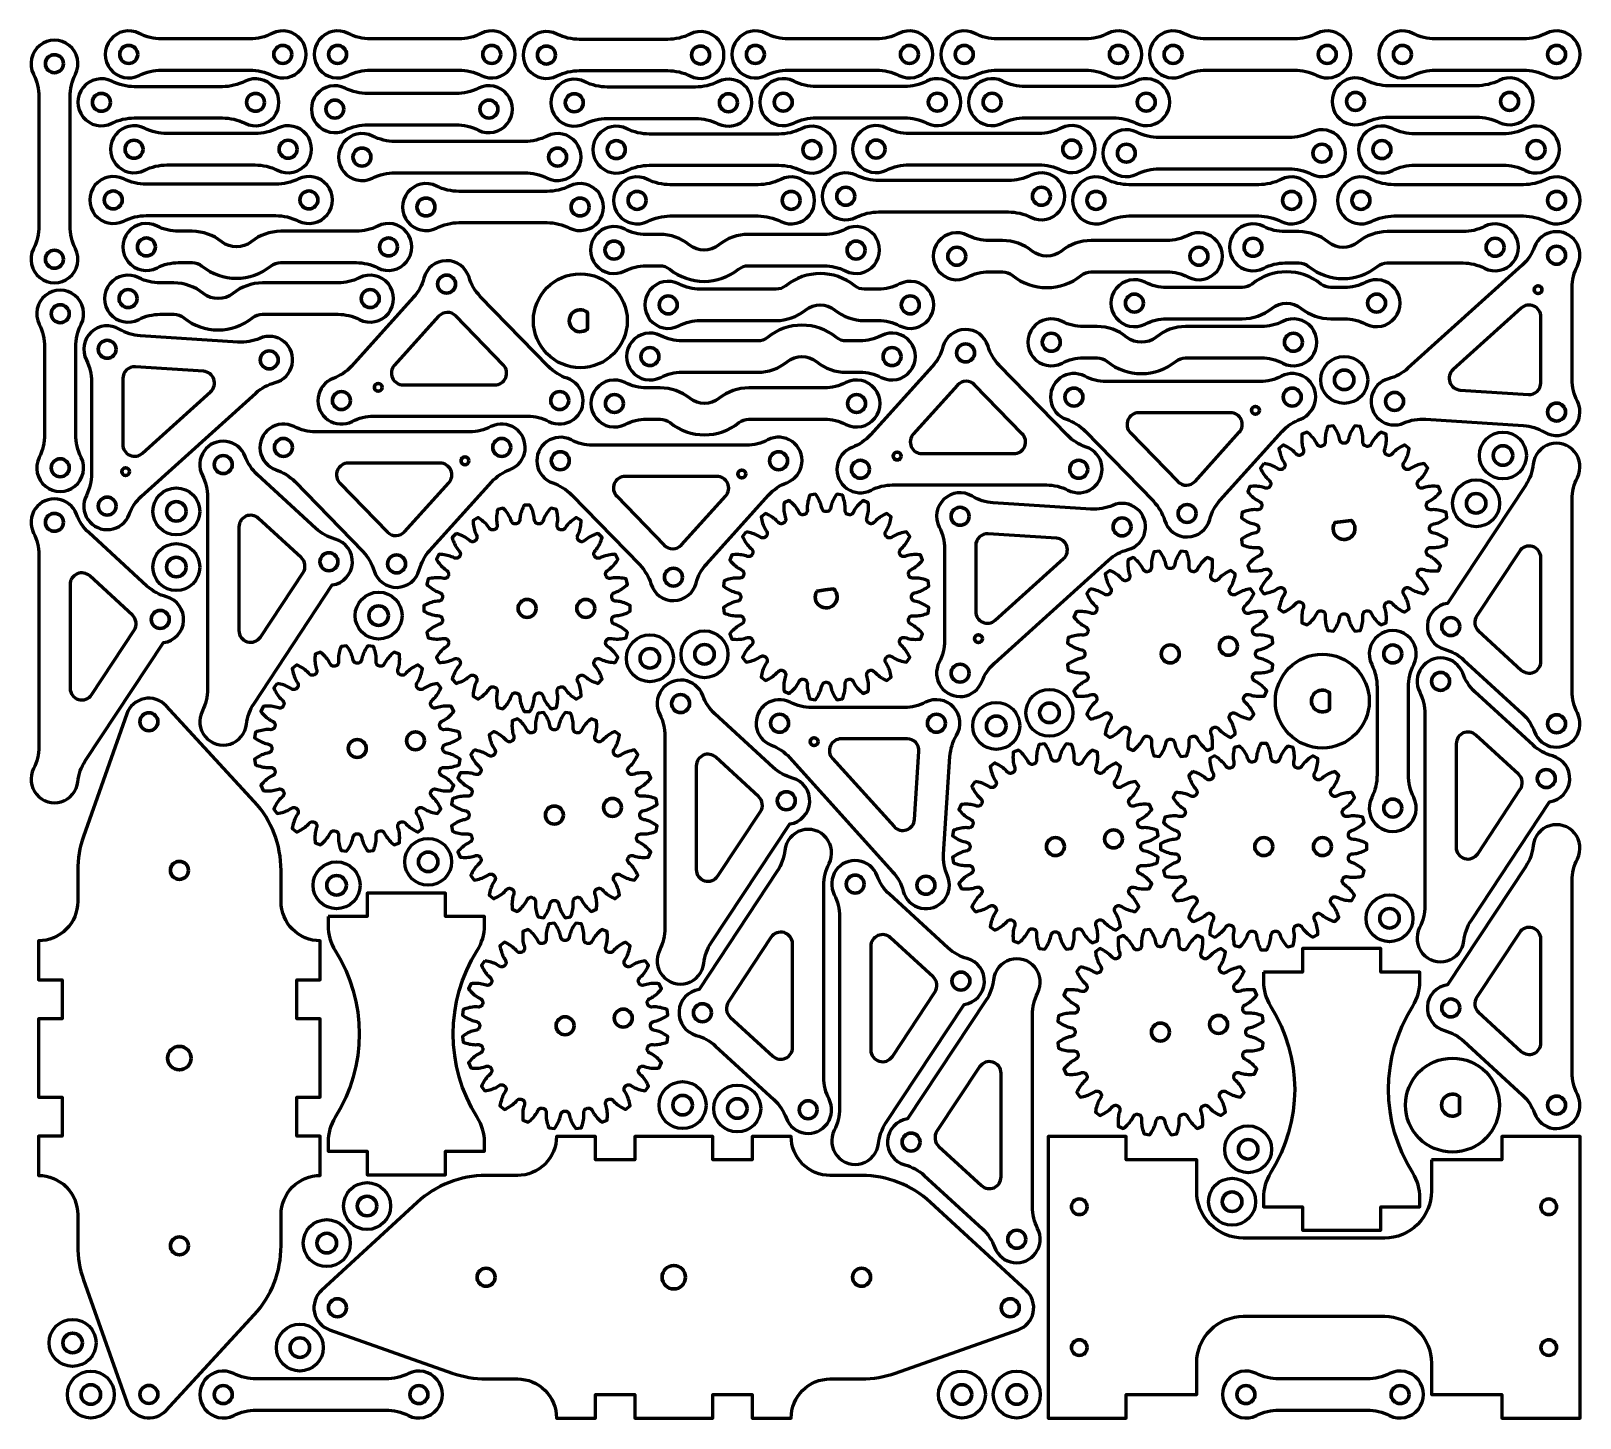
# Model space of a CAD drawing. Header units: millimetres. Extents: x 1 to 199, y 1 to 178.
import ezdxf

# ---------------------------------------------------------------- set-up
doc = ezdxf.new("R2010")
doc.units = ezdxf.units.MM
doc.linetypes.add('K5LT_BASIC', pattern=[0])
doc.linetypes.add('K5LT_REINFORCED', pattern=[0])

msp = doc.modelspace()

# ---------------------------------------------------------------- linework, layer by layer
at = {"color": 150, "linetype": 'K5LT_BASIC', "lineweight": 60}
for points in [[(28.95, 173.31, -0.116258), (31.85, 172.63, 1.616781), (31.85, 178, -0.116258), (28.95, 177.31), (17.73, 177.31, -0.116258), (14.83, 178, 1.616781), (14.83, 172.63, -0.116258), (17.73, 173.31)], [(55.65, 173.31, -0.116258), (58.55, 172.63, 1.616781), (58.55, 178, -0.116258), (55.65, 177.31), (44.43, 177.31, -0.116258), (41.53, 178, 1.616781), (41.53, 172.63, -0.116258), (44.43, 173.31)], [(82.35, 173.24, -0.116258), (85.25, 172.56, 1.616781), (85.25, 177.92, -0.116258), (82.35, 177.24), (71.13, 177.24, -0.116258), (68.23, 177.92, 1.616781), (68.23, 172.56, -0.116258), (71.13, 173.24)], [(109.05, 173.31, -0.116258), (111.95, 172.63, 1.616781), (111.95, 178, -0.116258), (109.05, 177.31), (97.83, 177.31, -0.116258), (94.93, 178, 1.616781), (94.93, 172.63, -0.116258), (97.83, 173.31)], [(135.75, 173.31, -0.116258), (138.65, 172.63, 1.616781), (138.65, 178, -0.116258), (135.75, 177.31), (124.53, 177.31, -0.116258), (121.63, 178, 1.616781), (121.63, 172.63, -0.116258), (124.53, 173.31)], [(162.45, 173.31, -0.116258), (165.35, 172.63, 1.616781), (165.35, 178, -0.116258), (162.45, 177.31), (151.23, 177.31, -0.116258), (148.33, 178, 1.616781), (148.33, 172.63, -0.116258), (151.23, 173.31)], [(191.76, 173.31, -0.116258), (194.66, 172.63, 1.616781), (194.66, 178, -0.116258), (191.76, 177.31), (180.54, 177.31, -0.116258), (177.64, 178, 1.616781), (177.64, 172.63, -0.116258), (180.54, 173.31)], [(6, 169.89, -0.116258), (6.69, 172.79, 1.616781), (1.32, 172.79, -0.116258), (2, 169.89), (2, 153.37, -0.116258), (1.32, 150.47, 1.616781), (6.69, 150.47, -0.116258), (6, 153.37)], [(185.75, 167.31, -0.116258), (188.66, 166.63, 1.616781), (188.66, 171.99, -0.116258), (185.75, 171.31), (174.54, 171.31, -0.116258), (171.64, 171.99, 1.616781), (171.64, 166.63, -0.116258), (174.54, 167.31)], [(25.46, 167.19, -0.116258), (28.36, 166.51, 1.616781), (28.36, 171.88, -0.116258), (25.46, 171.19), (14.24, 171.19, -0.116258), (11.34, 171.88, 1.616781), (11.34, 166.51, -0.116258), (14.24, 167.19)], [(55.3, 166.32, -0.116258), (58.2, 165.63, 1.616781), (58.2, 171, -0.116258), (55.3, 170.32), (44.08, 170.32, -0.116258), (41.18, 171, 1.616781), (41.18, 165.63, -0.116258), (44.08, 166.32)], [(85.91, 167.14, -0.116258), (88.81, 166.46, 1.616781), (88.81, 171.83, -0.116258), (85.91, 171.14), (74.7, 171.14, -0.116258), (71.79, 171.83, 1.616781), (71.79, 166.46, -0.116258), (74.7, 167.14)], [(112.61, 167.21, -0.116258), (115.51, 166.53, 1.616781), (115.51, 171.9, -0.116258), (112.61, 171.21), (101.4, 171.21, -0.116258), (98.49, 171.9, 1.616781), (98.49, 166.53, -0.116258), (101.4, 167.21)], [(139.31, 167.21, -0.116258), (142.21, 166.53, 1.616781), (142.21, 171.9, -0.116258), (139.31, 171.21), (128.1, 171.21, -0.116258), (125.19, 171.9, 1.616781), (125.19, 166.53, -0.116258), (128.1, 167.21)], [(29.62, 161.19, -0.116258), (32.53, 160.5, 1.616781), (32.53, 165.87, -0.116258), (29.62, 165.19), (18.41, 165.19, -0.116258), (15.51, 165.87, 1.616781), (15.51, 160.5, -0.116258), (18.41, 161.19)], [(64.07, 160.19, -0.116258), (66.98, 159.51, 1.616781), (66.98, 164.88, -0.116258), (64.07, 164.19), (47.56, 164.19, -0.116258), (44.65, 164.88, 1.616781), (44.65, 159.51, -0.116258), (47.56, 160.19)], [(96.57, 161.14, -0.116258), (99.48, 160.46, 1.616781), (99.48, 165.82, -0.116258), (96.57, 165.14), (80.06, 165.14, -0.116258), (77.16, 165.82, 1.616781), (77.16, 160.46, -0.116258), (80.06, 161.14)], [(129.78, 161.21, -0.116258), (132.69, 160.53, 1.616781), (132.69, 165.9, -0.116258), (129.78, 165.21), (113.27, 165.21, -0.116258), (110.37, 165.9, 1.616781), (110.37, 160.53, -0.116258), (113.27, 161.21)], [(161.77, 160.69, -0.116258), (164.67, 160.01, 1.616781), (164.67, 165.37, -0.116258), (161.77, 164.69), (145.25, 164.69, -0.116258), (142.35, 165.37, 1.616781), (142.35, 160.01, -0.116258), (145.25, 160.69)], [(189.14, 161.15, -0.116258), (192.04, 160.47, 1.616781), (192.04, 165.84, -0.116258), (189.14, 165.15), (177.92, 165.15, -0.116258), (175.02, 165.84, 1.616781), (175.02, 160.47, -0.116258), (177.92, 161.15)], [(32.27, 154.71, -0.116258), (35.18, 154.02, 1.616781), (35.18, 159.39, -0.116258), (32.27, 158.71), (15.76, 158.71, -0.116258), (12.86, 159.39, 1.616781), (12.86, 154.02, -0.116258), (15.76, 154.71)], [(66.95, 153.81, -0.116258), (69.85, 153.12, 1.616781), (69.85, 158.49, -0.116258), (66.95, 157.81), (55.73, 157.81, -0.116258), (52.83, 158.49, 1.616781), (52.83, 153.12, -0.116258), (55.73, 153.81)], [(93.92, 154.66, -0.116258), (96.83, 153.97, 1.616781), (96.83, 159.34, -0.116258), (93.92, 158.66), (82.71, 158.66, -0.116258), (79.81, 159.34, 1.616781), (79.81, 153.97, -0.116258), (82.71, 154.66)], [(125.91, 155.18, -0.116258), (128.81, 154.49, 1.616781), (128.81, 159.86, -0.116258), (125.91, 159.18), (109.39, 159.18, -0.116258), (106.49, 159.86, 1.616781), (106.49, 154.49, -0.116258), (109.39, 155.18)], [(157.89, 154.66, -0.116258), (160.79, 153.97, 1.616781), (160.79, 159.34, -0.116258), (157.89, 158.66), (141.38, 158.66, -0.116258), (138.47, 159.34, 1.616781), (138.47, 153.97, -0.116258), (141.38, 154.66)], [(191.75, 154.66, -0.116258), (194.66, 153.97, 1.616781), (194.66, 159.34, -0.116258), (191.75, 158.66), (175.24, 158.66, -0.116258), (172.34, 159.34, 1.616781), (172.34, 153.97, -0.116258), (175.24, 154.66)], [(32.92, 152.7, 0.171573), (29.15, 151.37, -0.353553), (25.38, 151.37, 0.171573), (21.61, 152.7), (19.87, 152.7, -0.119535), (17.12, 153.37, 1.640388), (17.12, 148.04, -0.119535), (19.87, 148.7), (21.61, 148.7, -0.171573), (22.86, 148.26, 0.353553), (31.66, 148.26, -0.171573), (32.92, 148.7), (42.57, 148.7, -0.119535), (45.32, 148.04, 1.640388), (45.32, 153.37, -0.119535), (42.57, 152.7)], [(92.69, 152.3, 0.171573), (88.92, 150.97, -0.353553), (85.15, 150.97, 0.171573), (81.38, 152.3), (79.64, 152.3, -0.119535), (76.9, 152.97, 1.640388), (76.9, 147.64, -0.119535), (79.64, 148.3), (81.38, 148.3, -0.171573), (82.64, 147.86, 0.353553), (91.44, 147.86, -0.171573), (92.69, 148.3), (102.35, 148.3, -0.119535), (105.1, 147.64, 1.640388), (105.1, 152.97, -0.119535), (102.35, 152.3)], [(136.51, 151.52, 0.171573), (132.74, 150.18, -0.353553), (128.97, 150.18, 0.171573), (125.2, 151.52), (123.46, 151.52, -0.119535), (120.71, 152.18, 1.640388), (120.71, 146.85, -0.119535), (123.46, 147.52), (125.2, 147.52, -0.171573), (126.45, 147.07, 0.353553), (135.25, 147.07, -0.171573), (136.51, 147.52), (146.17, 147.52, -0.119535), (148.91, 146.85, 1.640388), (148.91, 152.18, -0.119535), (146.17, 151.52)], [(174.37, 152.66, 0.171573), (170.6, 151.32, -0.353553), (166.83, 151.32, 0.171573), (163.06, 152.66), (161.32, 152.66, -0.119535), (158.57, 153.32, 1.640388), (158.57, 147.99, -0.119535), (161.32, 148.66), (163.06, 148.66, -0.171573), (164.31, 148.21, 0.353553), (173.11, 148.21, -0.171573), (174.37, 148.66), (184.03, 148.66, -0.119535), (186.77, 147.99, 1.640388), (186.77, 153.32, -0.119535), (184.03, 152.66)], [(198.66, 148.28, 1.059479), (193.19, 150.71, -0.119535), (191.6, 148.37), (177.01, 135.2, -0.119535), (174.52, 133.85, 1.079102), (176.49, 128.2, -0.119535), (179.28, 128.69), (191.75, 127.88, -0.119535), (194.45, 127.03, 0.75536), (198.66, 130.98, -0.119535), (198, 133.73), (198, 145.53, -0.119535)], [(39.62, 133.88, 1.059479), (42.06, 128.4, -0.119535), (44.81, 129.07), (64.46, 129.07, -0.119535), (67.21, 128.4, 1.079102), (69.54, 133.91, -0.119535), (67.14, 135.42), (58.43, 144.39, -0.119535), (56.99, 146.82, 0.75536), (51.22, 146.72, -0.119535), (49.87, 144.23), (41.96, 135.47, -0.119535)], [(30.58, 146.1, 0.171573), (26.81, 144.76, -0.353553), (23.04, 144.76, 0.171573), (19.27, 146.1), (17.53, 146.1, -0.119535), (14.78, 146.76, 1.640388), (14.78, 141.43, -0.119535), (17.53, 142.1), (19.27, 142.1, -0.171573), (20.52, 141.65, 0.353553), (29.32, 141.65, -0.171573), (30.58, 142.1), (40.23, 142.1, -0.119535), (42.98, 141.43, 1.640388), (42.98, 146.76, -0.119535), (40.23, 146.1)], [(96.23, 141.3, 0.171573), (100, 142.63, -0.353553), (103.77, 142.63, 0.171573), (107.54, 141.3), (109.28, 141.3, -0.119535), (112.03, 140.63, 1.640388), (112.03, 145.97, -0.119535), (109.28, 145.3), (107.54, 145.3, -0.171573), (106.29, 145.74, 0.353553), (97.49, 145.74, -0.171573), (96.23, 145.3), (86.57, 145.3, -0.119535), (83.83, 145.97, 1.640388), (83.83, 140.63, -0.119535), (86.57, 141.3)], [(155.82, 141.52, 0.171573), (159.59, 142.85, -0.353553), (163.36, 142.85, 0.171573), (167.13, 141.52), (168.87, 141.52, -0.119535), (171.62, 140.85, 1.640388), (171.62, 146.18, -0.119535), (168.87, 145.52), (167.13, 145.52, -0.171573), (165.88, 145.96, 0.353553), (157.08, 145.96, -0.171573), (155.82, 145.52), (146.16, 145.52, -0.119535), (143.42, 146.18, 1.640388), (143.42, 140.85, -0.119535), (146.16, 141.52)], [(6.74, 137.92, -0.116258), (7.42, 140.83, 1.616781), (2.05, 140.83, -0.116258), (2.74, 137.92), (2.74, 126.71, -0.116258), (2.05, 123.8, 1.616781), (7.42, 123.8, -0.116258), (6.74, 126.71)], [(194, 133.34), (194, 141.78, 0.649935), (191.49, 142.89), (182.78, 135.02, 0.663036), (183.69, 132.41), (192.4, 131.84, 0.433421)], [(8.08, 118.94, 1.059479), (13.55, 116.51, -0.119535), (15.14, 118.85), (29.73, 132.02, -0.119535), (32.22, 133.37, 1.079102), (30.25, 139.02, -0.119535), (27.46, 138.53), (14.99, 139.35, -0.119535), (12.29, 140.19, 0.75536), (8.08, 136.25, -0.119535), (8.74, 133.5), (8.74, 121.69, -0.119535)], [(53.1, 141.84), (47.45, 135.57, 0.649935), (48.56, 133.07), (60.3, 133.07, 0.663036), (61.38, 135.61), (55.29, 141.88, 0.433421)], [(93.89, 134.69, 0.171573), (97.66, 136.03, -0.353553), (101.43, 136.03, 0.171573), (105.2, 134.69), (106.94, 134.69, -0.119535), (109.69, 134.03, 1.640388), (109.69, 139.36, -0.119535), (106.94, 138.69), (105.2, 138.69, -0.171573), (103.95, 139.14, 0.353553), (95.15, 139.14, -0.171573), (93.89, 138.69), (84.24, 138.69, -0.119535), (81.49, 139.36, 1.640388), (81.49, 134.03, -0.119535), (84.24, 134.69)], [(148.59, 140.52, 0.171573), (144.82, 139.18, -0.353553), (141.05, 139.18, 0.171573), (137.28, 140.52), (135.54, 140.52, -0.119535), (132.79, 141.18, 1.640388), (132.79, 135.85, -0.119535), (135.54, 136.52), (137.28, 136.52, -0.171573), (138.54, 136.07, 0.353553), (147.34, 136.07, -0.171573), (148.59, 136.52), (158.25, 136.52, -0.119535), (161, 135.85, 1.640388), (161, 141.18, -0.119535), (158.25, 140.52)], [(105.96, 125.08, 1.059479), (108.39, 119.61, -0.119535), (111.14, 120.28), (130.79, 120.28, -0.119535), (133.54, 119.61, 1.079102), (135.87, 125.12, -0.119535), (133.48, 126.63), (124.76, 135.59, -0.119535), (123.33, 138.03, 0.75536), (117.56, 137.92, -0.119535), (116.21, 135.44), (108.3, 126.68, -0.119535)], [(12.74, 133.88), (12.74, 125.45, 0.649935), (15.25, 124.33), (23.96, 132.2, 0.663036), (23.05, 134.81), (14.34, 135.38, 0.433421)], [(92.75, 132.69, 0.171573), (88.98, 131.36, -0.353553), (85.21, 131.36, 0.171573), (81.44, 132.69), (79.7, 132.69, -0.119535), (76.95, 133.36, 1.640388), (76.95, 128.02, -0.119535), (79.7, 128.69), (81.44, 128.69, -0.171573), (82.69, 128.25, 0.353553), (91.49, 128.25, -0.171573), (92.75, 128.69), (102.4, 128.69, -0.119535), (105.15, 128.02, 1.640388), (105.15, 133.36, -0.119535), (102.4, 132.69)], [(119.44, 133.04), (113.78, 126.78, 0.649935), (114.89, 124.28), (126.64, 124.28, 0.663036), (127.71, 126.82), (121.62, 133.08, 0.433421)], [(163.27, 128.7, 1.059479), (160.84, 134.18, -0.119535), (158.09, 133.51), (138.43, 133.51, -0.119535), (135.69, 134.18, 1.079102), (133.36, 128.67, -0.119535), (135.75, 127.16), (144.47, 118.19, -0.119535), (145.9, 115.76, 0.75536), (151.67, 115.86, -0.119535), (153.02, 118.35), (160.93, 127.11, -0.119535)], [(149.79, 120.74), (155.45, 127.01, 0.649935), (154.33, 129.51), (142.59, 129.51, 0.663036), (141.52, 126.97), (147.6, 120.7, 0.433421)], [(62.23, 122.26, 1.059479), (59.8, 127.73, -0.119535), (57.05, 127.07), (37.39, 127.07, -0.119535), (34.64, 127.73, 1.079102), (32.32, 122.22, -0.119535), (34.71, 120.71), (43.42, 111.75, -0.119535), (44.86, 109.31, 0.75536), (50.63, 109.42, -0.119535), (51.98, 111.9), (59.89, 120.66, -0.119535)], [(22.91, 91.4, 1.202977), (28.56, 89.7, -0.119535), (29.52, 92.36), (39.52, 107.49, 0.812384), (39.88, 113.36, -0.119535), (37.41, 114.72), (29.97, 121.56, -0.119535), (28.39, 123.91, 1.063993), (22.91, 121.5, -0.119535), (23.58, 118.75), (23.58, 94.15, -0.119535)], [(97.62, 120.57, 1.059479), (95.19, 126.04, -0.119535), (92.44, 125.37), (72.78, 125.37, -0.119535), (70.03, 126.04, 1.079102), (67.71, 120.53, -0.119535), (70.1, 119.02), (78.81, 110.06, -0.119535), (80.25, 107.62, 0.75536), (86.02, 107.73, -0.119535), (87.37, 110.21), (95.28, 118.97, -0.119535)], [(198.66, 121.23, 1.202977), (193.02, 122.93, -0.119535), (192.06, 120.27), (182.05, 105.14, 0.812384), (181.69, 99.27, -0.119535), (184.17, 97.9), (191.61, 91.07, -0.119535), (193.18, 88.72, 1.063993), (198.66, 91.13, -0.119535), (198, 93.88), (198, 118.48, -0.119535)], [(48.75, 114.3), (54.41, 120.56, 0.649935), (53.29, 123.07), (41.55, 123.07, 0.663036), (40.48, 120.52), (46.56, 114.26, 0.433421)], [(84.14, 112.61), (89.8, 118.87, 0.649935), (88.68, 121.37), (76.94, 121.37, 0.663036), (75.87, 118.83), (81.95, 112.57, 0.433421)], [(117.09, 97.6, 1.059479), (122.56, 95.17, -0.119535), (124.16, 97.5), (138.74, 110.68, -0.119535), (141.23, 112.02, 1.079102), (139.27, 117.67, -0.119535), (136.48, 117.19), (124, 118, -0.119535), (121.3, 118.85, 0.75536), (117.09, 114.9, -0.119535), (117.76, 112.15), (117.76, 100.35, -0.119535)], [(1.34, 84.02, 1.202977), (6.98, 82.33, -0.119535), (7.94, 84.99), (17.95, 100.12, 0.812384), (18.31, 105.98, -0.119535), (15.83, 107.35), (8.39, 114.18, -0.119535), (6.82, 116.53, 1.063993), (1.34, 114.13, -0.119535), (2, 111.38), (2, 86.77, -0.119535)], [(27.58, 114.91), (27.58, 101.66, 0.743511), (30.33, 100.84), (35.78, 109.08, 0.368442), (35.54, 111.01), (30.09, 116.01, 0.652958)], [(121.76, 112.54), (121.76, 104.1, 0.649935), (124.26, 102.99), (132.98, 110.86, 0.663036), (132.07, 113.47), (123.36, 114.04, 0.433421)], [(194, 97.72), (194, 110.96, 0.743511), (191.25, 111.79), (185.8, 103.55, 0.368442), (186.04, 101.62), (191.48, 96.62, 0.652958)], [(6, 107.53), (6, 94.29, 0.743511), (8.75, 93.46), (14.2, 101.7, 0.368442), (13.96, 103.63), (8.52, 108.64, 0.652958)], [(177.06, 94.43, -0.116258), (177.75, 97.33, 1.616781), (172.38, 97.33, -0.116258), (173.06, 94.43), (173.06, 83.21, -0.116258), (172.38, 80.31, 1.616781), (177.75, 80.31, -0.116258), (177.06, 83.21)], [(178.5, 63.69, 1.202977), (184.15, 61.99, -0.119535), (185.11, 64.65), (195.12, 79.78, 0.812384), (195.48, 85.64, -0.119535), (193.01, 87.01), (185.57, 93.85, -0.119535), (184, 96.2, 1.063993), (178.51, 93.79, -0.119535), (179.18, 91.05), (179.17, 66.44, -0.119535)], [(81.37, 60.85, 1.202977), (87.01, 59.15, -0.119535), (87.97, 61.81), (97.99, 76.94, 0.812384), (98.34, 82.8, -0.119535), (95.87, 84.17), (88.43, 91.01, -0.119535), (86.86, 93.36, 1.063993), (81.37, 90.95, -0.119535), (82.04, 88.2), (82.03, 63.6, -0.119535)], [(32.97, 71.01, 0.188206), (29.54, 79.81), (18.28, 92.04, 0.565366), (13.24, 91.01), (7.71, 75.33, 0.085008), (6.97, 71.01), (6.97, 67.01, -0.414214), (1.97, 62.01), (1.97, 57.01), (4.97, 57.01), (4.97, 52.01), (1.97, 52.01), (1.97, 42.01), (4.97, 42.01), (4.97, 37.01), (1.97, 37.01), (1.97, 32.01, -0.414214), (6.97, 27.01), (6.97, 23.01, 0.085008), (7.71, 18.68), (13.24, 3.01, 0.565366), (18.28, 1.98), (29.54, 14.2, 0.188206), (32.97, 23.01), (32.97, 27.01, -0.414214), (37.97, 32.01), (37.97, 37.01), (34.97, 37.01), (34.97, 42.01), (37.97, 42.01), (37.97, 52.01), (34.97, 52.01), (34.97, 57.01), (37.97, 57.01), (37.97, 62.01, -0.414214), (32.97, 67.01)], [(98.06, 92.49, 1.059479), (95.63, 87.01, -0.119535), (97.97, 85.42), (111.14, 70.83, -0.119535), (112.49, 68.35, 1.079102), (118.14, 70.31, -0.119535), (117.65, 73.1), (118.47, 85.57, -0.119535), (119.31, 88.27, 0.75536), (115.36, 92.49, -0.119535), (112.62, 91.82), (100.81, 91.82, -0.119535)], [(113, 87.82), (104.56, 87.82, 0.649935), (103.45, 85.31), (111.32, 76.6, 0.663036), (113.93, 77.51), (114.5, 86.22, 0.433421)], [(183.18, 87.2), (183.17, 73.96, 0.743511), (185.92, 73.13), (191.37, 81.37, 0.368442), (191.14, 83.3), (185.69, 88.3, 0.652958)], [(86.04, 84.36), (86.04, 71.11, 0.743511), (88.79, 70.29), (94.24, 78.52, 0.368442), (94, 80.45), (88.55, 85.46, 0.652958)], [(103.01, 71.87, 1.202977), (97.36, 73.57, -0.119535), (96.4, 70.91), (86.39, 55.78, 0.812384), (86.04, 49.92, -0.119535), (88.51, 48.55), (95.95, 41.71, -0.119535), (97.52, 39.36, 1.063993), (103.01, 41.77, -0.119535), (102.34, 44.52), (102.34, 69.12, -0.119535)], [(198.66, 72.48, 1.202977), (193.02, 74.18, -0.119535), (192.06, 71.52), (182.05, 56.39, 0.812384), (181.69, 50.52, -0.119535), (184.17, 49.16), (191.61, 42.32, -0.119535), (193.18, 39.97, 1.063993), (198.66, 42.38, -0.119535), (198, 45.13), (198, 69.73, -0.119535)], [(103.68, 37.79, 1.202977), (109.33, 36.09, -0.119535), (110.29, 38.75), (120.3, 53.88, 0.812384), (120.66, 59.74, -0.119535), (118.18, 61.11), (110.74, 67.95, -0.119535), (109.17, 70.3, 1.063993), (103.68, 67.89, -0.119535), (104.35, 65.14), (104.35, 40.54, -0.119535)], [(38.97, 65.1), (38.97, 63.96, 0.14145), (39.89, 60.76, -0.288675), (39.89, 39.44, 0.14145), (38.97, 36.25), (38.97, 35.1), (43.97, 35.1), (43.97, 32.1), (53.97, 32.1), (53.97, 35.1), (58.97, 35.1), (58.97, 36.25, 0.14145), (58.05, 39.44, -0.288675), (58.05, 60.76, 0.14145), (58.97, 63.96), (58.97, 65.1), (53.97, 65.1), (53.97, 68.1), (43.97, 68.1), (43.97, 65.1)], [(194, 48.97), (194, 62.22, 0.743511), (191.25, 63.04), (185.8, 54.8, 0.368442), (186.04, 52.87), (191.48, 47.87, 0.652958)], [(98.34, 48.36), (98.34, 61.61, 0.743511), (95.59, 62.44), (90.14, 54.2, 0.368442), (90.38, 52.26), (95.83, 47.26, 0.652958)], [(108.35, 61.3), (108.35, 48.05, 0.743511), (111.1, 47.22), (116.55, 55.46, 0.368442), (116.31, 57.4), (110.87, 62.4, 0.652958)], [(129.67, 55.33, 1.202977), (124.02, 57.03, -0.119535), (123.06, 54.37), (113.05, 39.24, 0.812384), (112.69, 33.37, -0.119535), (115.17, 32.01), (122.61, 25.17, -0.119535), (124.18, 22.82, 1.063993), (129.67, 25.23, -0.119535), (129, 27.98), (129, 52.58, -0.119535)], [(158.53, 58), (158.53, 56.86, 0.14145), (159.45, 53.66, -0.288675), (159.45, 32.34, 0.14145), (158.53, 29.14), (158.53, 28), (163.53, 28), (163.53, 25), (173.53, 25), (173.53, 28), (178.53, 28), (178.53, 29.14, 0.14145), (177.61, 32.34, -0.288675), (177.61, 53.66, 0.14145), (178.53, 56.86), (178.53, 58), (173.53, 58), (173.53, 61), (163.53, 61), (163.53, 58)], [(125, 31.82), (125, 45.07, 0.743511), (122.25, 45.89), (116.8, 37.65, 0.368442), (117.04, 35.72), (122.48, 30.72, 0.652958)], [(59.17, 32, 0.188206), (50.37, 28.56), (38.14, 17.31, 0.565366), (39.17, 12.27), (54.85, 6.74, 0.085008), (59.17, 6), (63.17, 6, -0.414214), (68.17, 1), (73.17, 1), (73.17, 4), (78.17, 4), (78.17, 1), (88.17, 1), (88.17, 4), (93.17, 4), (93.17, 1), (98.17, 1, -0.414214), (103.17, 6), (107.17, 6, 0.085008), (111.5, 6.74), (127.17, 12.27, 0.565366), (128.2, 17.31), (115.98, 28.56, 0.188206), (107.17, 32), (103.17, 32, -0.414214), (98.17, 37), (93.17, 37), (93.17, 34), (88.17, 34), (88.17, 37), (78.17, 37), (78.17, 34), (73.17, 34), (73.17, 37), (68.17, 37, -0.414214), (63.17, 32)], [(180, 34), (180, 30, -0.414214), (174, 24), (156, 24, -0.414214), (150, 30), (150, 34), (141, 34), (141, 37), (131, 37), (131, 1), (141, 1), (141, 4), (150, 4), (150, 8, -0.414214), (156, 14), (174, 14, -0.414214), (180, 8), (180, 4), (189, 4), (189, 1), (199, 1), (199, 37), (189, 37), (189, 34)], [(46.34, 2, -0.116258), (49.24, 1.32, 1.616781), (49.24, 6.69, -0.116258), (46.34, 6), (29.83, 6, -0.116258), (26.92, 6.69, 1.616781), (26.92, 1.32, -0.116258), (29.83, 2)], [(171.76, 2, -0.116258), (174.66, 1.32, 1.616781), (174.66, 6.69, -0.116258), (171.76, 6), (160.54, 6, -0.116258), (157.64, 6.69, 1.616781), (157.64, 1.32, -0.116258), (160.54, 2)]]:
    msp.add_lwpolyline(points, format="xyb", close=True, dxfattribs=at)
at = {"color": 134, "linetype": 'K5LT_REINFORCED', "lineweight": 100}
for points in [[(72.1, 142.36, 2.097618), (72.1, 140.18), (72.12, 140.22), (72.12, 140.22), (72.12, 141.27), (72.12, 142.32), (72.1, 142.35)], [(167.65, 115.43, 2.097618), (169.8, 115.72), (169.77, 115.73), (169.76, 115.73), (168.72, 115.59), (167.68, 115.46), (167.65, 115.44)], [(101.45, 106.69, 2.097618), (103.61, 106.97), (103.57, 106.99), (103.57, 106.99), (102.53, 106.85), (101.49, 106.71), (101.45, 106.69)], [(166.94, 93.74, 2.097618), (166.94, 91.57), (166.96, 91.6), (166.96, 91.61), (166.96, 92.65), (166.96, 93.7), (166.95, 93.74)], [(183.58, 42.09, 2.097618), (183.58, 39.91), (183.6, 39.95), (183.6, 39.95), (183.6, 41), (183.6, 42.05), (183.58, 42.09)]]:
    msp.add_lwpolyline(points, format="xyb", close=True, dxfattribs=at)
at = {"color": 150, "linetype": 'K5LT_BASIC', "lineweight": 60}
for points in [[(158.6, 123.02), (158.16, 122.44), (158.25, 122.25), (158.34, 122.06), (158.44, 121.88), (158.55, 121.7), (158.66, 121.54), (158.78, 121.38), (158.91, 121.22), (159.04, 121.08), (159.18, 120.96), (159.33, 120.81), (159.41, 120.7), (159.45, 120.62), (159.47, 120.54), (159.48, 120.46), (159.48, 120.39), (159.47, 120.33), (159.45, 120.27), (159.42, 120.21), (159.36, 120.11), (159.33, 120.05), (159.28, 120), (159.23, 119.96), (159.17, 119.93), (159.1, 119.9), (159.02, 119.88), (158.93, 119.87), (158.8, 119.88), (158.59, 119.94), (158.41, 120), (158.23, 120.04), (158.03, 120.07), (157.83, 120.1), (157.63, 120.11), (157.43, 120.12), (157.22, 120.11), (157.01, 120.1), (156.79, 120.08), (156.52, 119.41), (156.65, 119.25), (156.8, 119.09), (156.94, 118.94), (157.09, 118.8), (157.24, 118.67), (157.4, 118.55), (157.56, 118.43), (157.72, 118.33), (157.89, 118.24), (158.08, 118.14), (158.18, 118.06), (158.24, 117.98), (158.28, 117.91), (158.31, 117.85), (158.33, 117.78), (158.33, 117.71), (158.33, 117.65), (158.32, 117.58), (158.29, 117.47), (158.27, 117.41), (158.24, 117.35), (158.2, 117.29), (158.15, 117.24), (158.09, 117.2), (158.02, 117.16), (157.93, 117.13), (157.8, 117.11), (157.59, 117.11), (157.4, 117.12), (157.2, 117.11), (157.01, 117.09), (156.81, 117.06), (156.61, 117.03), (156.41, 116.98), (156.21, 116.92), (156.01, 116.86), (155.81, 116.78), (155.72, 116.06), (155.89, 115.94), (156.07, 115.83), (156.25, 115.72), (156.43, 115.62), (156.61, 115.53), (156.79, 115.45), (156.98, 115.38), (157.16, 115.33), (157.35, 115.29), (157.55, 115.24), (157.67, 115.18), (157.75, 115.13), (157.81, 115.07), (157.85, 115.01), (157.89, 114.95), (157.91, 114.89), (157.92, 114.82), (157.93, 114.76), (157.93, 114.64), (157.92, 114.58), (157.91, 114.51), (157.89, 114.45), (157.85, 114.39), (157.81, 114.33), (157.75, 114.28), (157.67, 114.22), (157.55, 114.17), (157.35, 114.12), (157.16, 114.08), (156.98, 114.02), (156.79, 113.95), (156.61, 113.87), (156.43, 113.78), (156.25, 113.68), (156.07, 113.58), (155.89, 113.46), (155.72, 113.34), (155.81, 112.62), (156.01, 112.55), (156.21, 112.48), (156.41, 112.43), (156.61, 112.38), (156.81, 112.34), (157.01, 112.31), (157.2, 112.29), (157.4, 112.28), (157.59, 112.29), (157.8, 112.3), (157.93, 112.27), (158.02, 112.24), (158.09, 112.2), (158.15, 112.16), (158.2, 112.11), (158.24, 112.05), (158.27, 112), (158.29, 111.93), (158.32, 111.82), (158.33, 111.76), (158.33, 111.69), (158.33, 111.63), (158.31, 111.56), (158.28, 111.49), (158.24, 111.42), (158.18, 111.35), (158.08, 111.26), (157.89, 111.16), (157.72, 111.07), (157.56, 110.97), (157.4, 110.86), (157.24, 110.73), (157.09, 110.6), (156.94, 110.46), (156.8, 110.31), (156.65, 110.15), (156.52, 109.99), (156.79, 109.32), (157.01, 109.3), (157.22, 109.29), (157.43, 109.29), (157.63, 109.29), (157.83, 109.31), (158.03, 109.33), (158.23, 109.36), (158.41, 109.4), (158.59, 109.46), (158.8, 109.52), (158.93, 109.53), (159.02, 109.52), (159.1, 109.51), (159.17, 109.48), (159.23, 109.44), (159.28, 109.4), (159.33, 109.35), (159.36, 109.3), (159.42, 109.2), (159.45, 109.14), (159.47, 109.07), (159.48, 109.01), (159.48, 108.94), (159.47, 108.87), (159.45, 108.79), (159.41, 108.7), (159.33, 108.6), (159.18, 108.45), (159.04, 108.32), (158.91, 108.18), (158.78, 108.03), (158.66, 107.87), (158.55, 107.7), (158.44, 107.52), (158.34, 107.34), (158.25, 107.15), (158.16, 106.96), (158.6, 106.38), (158.81, 106.42), (159.02, 106.47), (159.22, 106.52), (159.41, 106.58), (159.61, 106.64), (159.79, 106.71), (159.97, 106.8), (160.14, 106.89), (160.3, 106.99), (160.48, 107.1), (160.6, 107.14), (160.7, 107.16), (160.78, 107.16), (160.85, 107.15), (160.92, 107.13), (160.98, 107.11), (161.03, 107.07), (161.08, 107.03), (161.17, 106.94), (161.21, 106.9), (161.24, 106.84), (161.27, 106.78), (161.29, 106.71), (161.3, 106.64), (161.3, 106.56), (161.28, 106.46), (161.24, 106.34), (161.13, 106.16), (161.03, 106), (160.93, 105.83), (160.85, 105.65), (160.78, 105.47), (160.71, 105.27), (160.66, 105.08), (160.61, 104.88), (160.56, 104.67), (160.52, 104.46), (161.1, 104.02), (161.29, 104.11), (161.48, 104.2), (161.66, 104.31), (161.84, 104.41), (162.01, 104.53), (162.17, 104.64), (162.32, 104.77), (162.46, 104.9), (162.59, 105.04), (162.74, 105.19), (162.84, 105.27), (162.93, 105.31), (163, 105.33), (163.08, 105.34), (163.15, 105.34), (163.21, 105.33), (163.28, 105.31), (163.33, 105.28), (163.44, 105.22), (163.49, 105.19), (163.54, 105.14), (163.58, 105.09), (163.62, 105.03), (163.64, 104.96), (163.66, 104.88), (163.67, 104.79), (163.66, 104.66), (163.6, 104.46), (163.54, 104.27), (163.5, 104.09), (163.47, 103.89), (163.45, 103.69), (163.43, 103.49), (163.43, 103.29), (163.43, 103.08), (163.44, 102.87), (163.46, 102.65), (164.13, 102.38), (164.29, 102.52), (164.45, 102.66), (164.6, 102.8), (164.74, 102.95), (164.87, 103.1), (165, 103.26), (165.11, 103.42), (165.21, 103.58), (165.3, 103.75), (165.4, 103.94), (165.49, 104.04), (165.56, 104.1), (165.63, 104.14), (165.7, 104.17), (165.76, 104.19), (165.83, 104.19), (165.9, 104.19), (165.96, 104.18), (166.07, 104.15), (166.13, 104.13), (166.19, 104.1), (166.25, 104.06), (166.3, 104.01), (166.34, 103.95), (166.38, 103.88), (166.41, 103.79), (166.44, 103.66), (166.43, 103.45), (166.42, 103.26), (166.43, 103.07), (166.45, 102.87), (166.48, 102.67), (166.52, 102.48), (166.56, 102.28), (166.62, 102.07), (166.69, 101.87), (166.76, 101.67), (167.48, 101.58), (167.6, 101.75), (167.72, 101.93), (167.82, 102.11), (167.92, 102.29), (168.01, 102.47), (168.09, 102.65), (168.16, 102.84), (168.21, 103.02), (168.25, 103.21), (168.31, 103.42), (168.36, 103.53), (168.41, 103.61), (168.47, 103.67), (168.53, 103.71), (168.59, 103.75), (168.65, 103.77), (168.72, 103.79), (168.78, 103.79), (168.9, 103.79), (168.96, 103.79), (169.03, 103.77), (169.09, 103.75), (169.15, 103.71), (169.21, 103.67), (169.27, 103.61), (169.32, 103.53), (169.37, 103.42), (169.43, 103.21), (169.47, 103.02), (169.52, 102.84), (169.59, 102.65), (169.67, 102.47), (169.76, 102.29), (169.86, 102.11), (169.96, 101.93), (170.08, 101.75), (170.2, 101.58), (170.92, 101.67), (170.99, 101.87), (171.06, 102.07), (171.12, 102.28), (171.16, 102.48), (171.2, 102.67), (171.23, 102.87), (171.25, 103.07), (171.26, 103.26), (171.25, 103.45), (171.25, 103.66), (171.27, 103.79), (171.3, 103.88), (171.34, 103.95), (171.38, 104.01), (171.43, 104.06), (171.49, 104.1), (171.55, 104.13), (171.61, 104.15), (171.72, 104.18), (171.78, 104.19), (171.85, 104.19), (171.92, 104.19), (171.98, 104.17), (172.05, 104.14), (172.12, 104.1), (172.2, 104.04), (172.28, 103.94), (172.38, 103.75), (172.47, 103.58), (172.57, 103.42), (172.68, 103.26), (172.81, 103.1), (172.94, 102.95), (173.08, 102.8), (173.23, 102.66), (173.39, 102.52), (173.55, 102.38), (174.22, 102.65), (174.24, 102.87), (174.25, 103.08), (174.25, 103.29), (174.25, 103.49), (174.24, 103.69), (174.21, 103.89), (174.18, 104.09), (174.14, 104.27), (174.08, 104.46), (174.02, 104.66), (174.01, 104.79), (174.02, 104.88), (174.04, 104.96), (174.06, 105.03), (174.1, 105.09), (174.14, 105.14), (174.19, 105.19), (174.25, 105.22), (174.35, 105.28), (174.4, 105.31), (174.47, 105.33), (174.53, 105.34), (174.6, 105.34), (174.68, 105.33), (174.75, 105.31), (174.84, 105.27), (174.95, 105.19), (175.09, 105.04), (175.22, 104.9), (175.36, 104.77), (175.51, 104.64), (175.67, 104.53), (175.84, 104.41), (176.02, 104.31), (176.2, 104.2), (176.39, 104.11), (176.58, 104.02), (177.16, 104.46), (177.12, 104.67), (177.08, 104.88), (177.02, 105.08), (176.97, 105.27), (176.9, 105.47), (176.83, 105.65), (176.75, 105.83), (176.66, 106), (176.55, 106.16), (176.44, 106.34), (176.4, 106.46), (176.38, 106.56), (176.38, 106.64), (176.39, 106.71), (176.41, 106.78), (176.44, 106.84), (176.47, 106.9), (176.51, 106.94), (176.6, 107.03), (176.65, 107.07), (176.7, 107.11), (176.76, 107.13), (176.83, 107.15), (176.9, 107.16), (176.98, 107.16), (177.08, 107.14), (177.2, 107.1), (177.38, 106.99), (177.54, 106.89), (177.71, 106.8), (177.89, 106.71), (178.08, 106.64), (178.27, 106.58), (178.46, 106.52), (178.67, 106.47), (178.87, 106.42), (179.08, 106.38), (179.53, 106.96), (179.43, 107.15), (179.34, 107.34), (179.24, 107.52), (179.13, 107.7), (179.02, 107.87), (178.9, 108.03), (178.77, 108.18), (178.64, 108.32), (178.5, 108.45), (178.35, 108.6), (178.27, 108.7), (178.23, 108.79), (178.21, 108.87), (178.2, 108.94), (178.2, 109.01), (178.21, 109.07), (178.23, 109.14), (178.26, 109.2), (178.32, 109.3), (178.36, 109.35), (178.4, 109.4), (178.45, 109.44), (178.51, 109.48), (178.58, 109.51), (178.66, 109.52), (178.75, 109.53), (178.88, 109.52), (179.09, 109.46), (179.27, 109.4), (179.46, 109.36), (179.65, 109.33), (179.85, 109.31), (180.05, 109.29), (180.25, 109.29), (180.46, 109.29), (180.67, 109.3), (180.89, 109.32), (181.17, 109.99), (181.03, 110.15), (180.88, 110.31), (180.74, 110.46), (180.59, 110.6), (180.44, 110.73), (180.28, 110.86), (180.12, 110.97), (179.96, 111.07), (179.79, 111.16), (179.6, 111.26), (179.51, 111.35), (179.44, 111.42), (179.4, 111.49), (179.37, 111.56), (179.36, 111.63), (179.35, 111.69), (179.35, 111.76), (179.36, 111.82), (179.39, 111.93), (179.42, 112), (179.45, 112.05), (179.48, 112.11), (179.53, 112.16), (179.59, 112.2), (179.66, 112.24), (179.75, 112.27), (179.88, 112.3), (180.09, 112.29), (180.28, 112.28), (180.48, 112.29), (180.67, 112.31), (180.87, 112.34), (181.07, 112.38), (181.27, 112.43), (181.47, 112.48), (181.67, 112.55), (181.87, 112.62), (181.97, 113.34), (181.79, 113.46), (181.61, 113.58), (181.43, 113.68), (181.25, 113.78), (181.07, 113.87), (180.89, 113.95), (180.7, 114.02), (180.52, 114.08), (180.33, 114.12), (180.13, 114.17), (180.01, 114.22), (179.93, 114.28), (179.87, 114.33), (179.83, 114.39), (179.79, 114.45), (179.77, 114.51), (179.76, 114.58), (179.75, 114.64), (179.75, 114.76), (179.76, 114.82), (179.77, 114.89), (179.79, 114.95), (179.83, 115.01), (179.87, 115.07), (179.93, 115.13), (180.01, 115.18), (180.13, 115.24), (180.33, 115.29), (180.52, 115.33), (180.7, 115.38), (180.89, 115.45), (181.07, 115.53), (181.25, 115.62), (181.43, 115.72), (181.61, 115.83), (181.79, 115.94), (181.97, 116.06), (181.87, 116.78), (181.67, 116.86), (181.47, 116.92), (181.27, 116.98), (181.07, 117.03), (180.87, 117.06), (180.67, 117.09), (180.48, 117.11), (180.28, 117.12), (180.09, 117.11), (179.88, 117.11), (179.75, 117.13), (179.66, 117.16), (179.59, 117.2), (179.53, 117.24), (179.48, 117.29), (179.45, 117.35), (179.42, 117.41), (179.39, 117.47), (179.36, 117.58), (179.35, 117.65), (179.35, 117.71), (179.36, 117.78), (179.37, 117.85), (179.4, 117.91), (179.44, 117.98), (179.51, 118.06), (179.6, 118.14), (179.79, 118.24), (179.96, 118.33), (180.12, 118.43), (180.28, 118.55), (180.44, 118.67), (180.59, 118.8), (180.74, 118.94), (180.88, 119.09), (181.03, 119.25), (181.17, 119.41), (180.89, 120.08), (180.67, 120.1), (180.46, 120.11), (180.25, 120.12), (180.05, 120.11), (179.85, 120.1), (179.65, 120.07), (179.46, 120.04), (179.27, 120), (179.09, 119.94), (178.88, 119.88), (178.75, 119.87), (178.66, 119.88), (178.58, 119.9), (178.51, 119.93), (178.45, 119.96), (178.4, 120), (178.36, 120.05), (178.32, 120.11), (178.26, 120.21), (178.23, 120.27), (178.21, 120.33), (178.2, 120.39), (178.2, 120.46), (178.21, 120.54), (178.23, 120.62), (178.27, 120.7), (178.35, 120.81), (178.5, 120.96), (178.64, 121.08), (178.77, 121.22), (178.9, 121.38), (179.02, 121.54), (179.13, 121.7), (179.24, 121.88), (179.34, 122.06), (179.43, 122.25), (179.53, 122.44), (179.08, 123.02), (178.87, 122.98), (178.67, 122.94), (178.46, 122.89), (178.27, 122.83), (178.08, 122.76), (177.89, 122.69), (177.71, 122.61), (177.54, 122.52), (177.38, 122.41), (177.2, 122.3), (177.08, 122.26), (176.98, 122.24), (176.9, 122.24), (176.83, 122.25), (176.76, 122.27), (176.7, 122.3), (176.65, 122.33), (176.6, 122.38), (176.51, 122.46), (176.47, 122.51), (176.44, 122.56), (176.41, 122.62), (176.39, 122.69), (176.38, 122.76), (176.38, 122.84), (176.4, 122.94), (176.44, 123.06), (176.55, 123.24), (176.66, 123.4), (176.75, 123.57), (176.83, 123.75), (176.9, 123.94), (176.97, 124.13), (177.02, 124.32), (177.08, 124.53), (177.12, 124.73), (177.16, 124.94), (176.58, 125.39), (176.39, 125.3), (176.2, 125.2), (176.02, 125.1), (175.84, 124.99), (175.67, 124.88), (175.51, 124.76), (175.36, 124.63), (175.22, 124.5), (175.09, 124.36), (174.95, 124.21), (174.84, 124.14), (174.75, 124.09), (174.68, 124.07), (174.6, 124.06), (174.53, 124.06), (174.47, 124.07), (174.4, 124.09), (174.35, 124.12), (174.25, 124.18), (174.19, 124.22), (174.14, 124.26), (174.1, 124.31), (174.06, 124.37), (174.04, 124.44), (174.02, 124.52), (174.01, 124.62), (174.02, 124.74), (174.08, 124.95), (174.14, 125.13), (174.18, 125.32), (174.21, 125.51), (174.24, 125.71), (174.25, 125.91), (174.25, 126.12), (174.25, 126.32), (174.24, 126.53), (174.22, 126.75), (173.55, 127.03), (173.39, 126.89), (173.23, 126.75), (173.08, 126.6), (172.94, 126.45), (172.81, 126.3), (172.68, 126.14), (172.57, 125.98), (172.47, 125.82), (172.38, 125.65), (172.28, 125.46), (172.2, 125.37), (172.12, 125.3), (172.05, 125.26), (171.98, 125.23), (171.92, 125.22), (171.85, 125.21), (171.78, 125.21), (171.72, 125.23), (171.61, 125.26), (171.55, 125.28), (171.49, 125.31), (171.43, 125.35), (171.38, 125.39), (171.34, 125.45), (171.3, 125.52), (171.27, 125.62), (171.25, 125.74), (171.25, 125.95), (171.26, 126.14), (171.25, 126.34), (171.23, 126.53), (171.2, 126.73), (171.16, 126.93), (171.12, 127.13), (171.06, 127.33), (170.99, 127.53), (170.92, 127.73), (170.2, 127.83), (170.08, 127.65), (169.96, 127.47), (169.86, 127.29), (169.76, 127.11), (169.67, 126.93), (169.59, 126.75), (169.52, 126.56), (169.47, 126.38), (169.43, 126.19), (169.37, 125.99), (169.32, 125.87), (169.27, 125.79), (169.21, 125.73), (169.15, 125.69), (169.09, 125.65), (169.03, 125.63), (168.96, 125.62), (168.9, 125.61), (168.78, 125.61), (168.72, 125.62), (168.65, 125.63), (168.59, 125.65), (168.53, 125.69), (168.47, 125.73), (168.41, 125.79), (168.36, 125.87), (168.31, 125.99), (168.25, 126.19), (168.21, 126.38), (168.16, 126.56), (168.09, 126.75), (168.01, 126.93), (167.92, 127.11), (167.82, 127.29), (167.72, 127.47), (167.6, 127.65), (167.48, 127.83), (166.76, 127.73), (166.69, 127.53), (166.62, 127.33), (166.56, 127.13), (166.52, 126.93), (166.48, 126.73), (166.45, 126.53), (166.43, 126.34), (166.42, 126.14), (166.43, 125.95), (166.44, 125.74), (166.41, 125.62), (166.38, 125.52), (166.34, 125.45), (166.3, 125.39), (166.25, 125.35), (166.19, 125.31), (166.13, 125.28), (166.07, 125.26), (165.96, 125.23), (165.9, 125.21), (165.83, 125.21), (165.76, 125.22), (165.7, 125.23), (165.63, 125.26), (165.56, 125.3), (165.49, 125.37), (165.4, 125.46), (165.3, 125.65), (165.21, 125.82), (165.11, 125.98), (165, 126.14), (164.87, 126.3), (164.74, 126.45), (164.6, 126.6), (164.45, 126.75), (164.29, 126.89), (164.13, 127.03), (163.46, 126.75), (163.44, 126.53), (163.43, 126.32), (163.43, 126.12), (163.43, 125.91), (163.45, 125.71), (163.47, 125.51), (163.5, 125.32), (163.54, 125.13), (163.6, 124.95), (163.66, 124.74), (163.67, 124.62), (163.66, 124.52), (163.64, 124.44), (163.62, 124.37), (163.58, 124.31), (163.54, 124.26), (163.49, 124.22), (163.44, 124.18), (163.33, 124.12), (163.28, 124.09), (163.21, 124.07), (163.15, 124.06), (163.08, 124.06), (163, 124.07), (162.93, 124.09), (162.84, 124.14), (162.74, 124.21), (162.59, 124.36), (162.46, 124.5), (162.32, 124.63), (162.17, 124.76), (162.01, 124.88), (161.84, 124.99), (161.66, 125.1), (161.48, 125.2), (161.29, 125.3), (161.1, 125.39), (160.52, 124.94), (160.56, 124.73), (160.61, 124.53), (160.66, 124.32), (160.71, 124.13), (160.78, 123.94), (160.85, 123.75), (160.93, 123.57), (161.03, 123.4), (161.13, 123.24), (161.24, 123.06), (161.28, 122.94), (161.3, 122.84), (161.3, 122.76), (161.29, 122.69), (161.27, 122.62), (161.24, 122.56), (161.21, 122.51), (161.17, 122.46), (161.08, 122.38), (161.03, 122.33), (160.98, 122.3), (160.92, 122.27), (160.85, 122.25), (160.78, 122.24), (160.7, 122.24), (160.6, 122.26), (160.48, 122.3), (160.3, 122.41), (160.14, 122.52), (159.97, 122.61), (159.79, 122.69), (159.61, 122.76), (159.41, 122.83), (159.22, 122.89), (159.02, 122.94), (158.81, 122.98)], [(92.4, 114.28), (91.96, 113.7), (92.05, 113.51), (92.15, 113.32), (92.25, 113.14), (92.35, 112.96), (92.47, 112.79), (92.59, 112.63), (92.71, 112.48), (92.84, 112.34), (92.98, 112.21), (93.14, 112.06), (93.21, 111.96), (93.25, 111.87), (93.27, 111.79), (93.28, 111.72), (93.28, 111.65), (93.27, 111.58), (93.25, 111.52), (93.22, 111.46), (93.16, 111.36), (93.13, 111.31), (93.08, 111.26), (93.03, 111.22), (92.97, 111.18), (92.9, 111.15), (92.83, 111.13), (92.73, 111.13), (92.6, 111.14), (92.4, 111.2), (92.22, 111.25), (92.03, 111.3), (91.83, 111.33), (91.64, 111.35), (91.43, 111.37), (91.23, 111.37), (91.02, 111.37), (90.81, 111.36), (90.6, 111.34), (90.32, 110.67), (90.46, 110.51), (90.6, 110.35), (90.74, 110.2), (90.89, 110.06), (91.05, 109.93), (91.2, 109.8), (91.36, 109.69), (91.52, 109.59), (91.69, 109.5), (91.88, 109.39), (91.98, 109.31), (92.04, 109.24), (92.08, 109.17), (92.11, 109.1), (92.13, 109.03), (92.13, 108.97), (92.13, 108.9), (92.12, 108.84), (92.09, 108.73), (92.07, 108.66), (92.04, 108.61), (92, 108.55), (91.95, 108.5), (91.89, 108.46), (91.82, 108.42), (91.73, 108.39), (91.6, 108.36), (91.39, 108.37), (91.2, 108.38), (91.01, 108.37), (90.81, 108.35), (90.62, 108.32), (90.42, 108.28), (90.22, 108.23), (90.02, 108.18), (89.82, 108.11), (89.61, 108.04), (89.52, 107.32), (89.69, 107.2), (89.87, 107.08), (90.05, 106.98), (90.23, 106.88), (90.41, 106.79), (90.6, 106.71), (90.78, 106.64), (90.96, 106.58), (91.15, 106.54), (91.36, 106.49), (91.47, 106.44), (91.55, 106.38), (91.61, 106.33), (91.66, 106.27), (91.69, 106.21), (91.71, 106.15), (91.73, 106.08), (91.73, 106.02), (91.73, 105.9), (91.73, 105.83), (91.71, 105.77), (91.69, 105.71), (91.66, 105.65), (91.61, 105.59), (91.55, 105.53), (91.47, 105.48), (91.36, 105.42), (91.15, 105.37), (90.96, 105.33), (90.78, 105.28), (90.6, 105.21), (90.41, 105.13), (90.23, 105.04), (90.05, 104.94), (89.87, 104.83), (89.69, 104.72), (89.52, 104.6), (89.61, 103.88), (89.82, 103.8), (90.02, 103.74), (90.22, 103.68), (90.42, 103.63), (90.62, 103.59), (90.81, 103.57), (91.01, 103.55), (91.2, 103.54), (91.39, 103.55), (91.6, 103.55), (91.73, 103.53), (91.82, 103.5), (91.89, 103.46), (91.95, 103.41), (92, 103.36), (92.04, 103.31), (92.07, 103.25), (92.09, 103.19), (92.12, 103.08), (92.13, 103.01), (92.13, 102.95), (92.13, 102.88), (92.11, 102.81), (92.08, 102.75), (92.04, 102.68), (91.98, 102.6), (91.88, 102.52), (91.69, 102.42), (91.52, 102.33), (91.36, 102.23), (91.2, 102.11), (91.05, 101.99), (90.89, 101.86), (90.74, 101.72), (90.6, 101.57), (90.46, 101.41), (90.32, 101.25), (90.6, 100.57), (90.81, 100.56), (91.02, 100.55), (91.23, 100.54), (91.43, 100.55), (91.64, 100.56), (91.83, 100.58), (92.03, 100.62), (92.22, 100.66), (92.4, 100.72), (92.6, 100.78), (92.73, 100.79), (92.83, 100.78), (92.9, 100.76), (92.97, 100.73), (93.03, 100.7), (93.08, 100.66), (93.13, 100.61), (93.16, 100.55), (93.22, 100.45), (93.25, 100.39), (93.27, 100.33), (93.28, 100.26), (93.28, 100.2), (93.27, 100.12), (93.25, 100.04), (93.21, 99.96), (93.14, 99.85), (92.98, 99.7), (92.84, 99.58), (92.71, 99.43), (92.59, 99.28), (92.47, 99.12), (92.35, 98.96), (92.25, 98.78), (92.15, 98.6), (92.05, 98.41), (91.96, 98.22), (92.4, 97.64), (92.61, 97.68), (92.82, 97.72), (93.02, 97.77), (93.22, 97.83), (93.41, 97.9), (93.59, 97.97), (93.77, 98.05), (93.94, 98.14), (94.1, 98.25), (94.28, 98.35), (94.41, 98.4), (94.5, 98.42), (94.58, 98.42), (94.65, 98.41), (94.72, 98.39), (94.78, 98.36), (94.84, 98.33), (94.89, 98.28), (94.97, 98.2), (95.01, 98.15), (95.05, 98.1), (95.07, 98.04), (95.09, 97.97), (95.1, 97.9), (95.1, 97.81), (95.08, 97.72), (95.04, 97.6), (94.93, 97.42), (94.83, 97.26), (94.74, 97.09), (94.66, 96.91), (94.58, 96.72), (94.52, 96.53), (94.46, 96.33), (94.41, 96.13), (94.36, 95.93), (94.33, 95.71), (94.9, 95.27), (95.1, 95.36), (95.28, 95.46), (95.47, 95.56), (95.64, 95.67), (95.81, 95.78), (95.97, 95.9), (96.12, 96.03), (96.26, 96.16), (96.39, 96.3), (96.54, 96.45), (96.64, 96.52), (96.73, 96.57), (96.81, 96.59), (96.88, 96.6), (96.95, 96.6), (97.02, 96.59), (97.08, 96.57), (97.14, 96.54), (97.24, 96.48), (97.29, 96.44), (97.34, 96.4), (97.38, 96.35), (97.42, 96.29), (97.45, 96.22), (97.47, 96.14), (97.47, 96.04), (97.46, 95.92), (97.4, 95.71), (97.35, 95.53), (97.3, 95.34), (97.27, 95.15), (97.25, 94.95), (97.23, 94.75), (97.23, 94.54), (97.23, 94.34), (97.24, 94.12), (97.26, 93.91), (97.93, 93.63), (98.09, 93.77), (98.25, 93.91), (98.4, 94.06), (98.54, 94.21), (98.68, 94.36), (98.8, 94.52), (98.91, 94.68), (99.02, 94.84), (99.1, 95.01), (99.21, 95.19), (99.29, 95.29), (99.36, 95.35), (99.43, 95.4), (99.5, 95.43), (99.57, 95.44), (99.63, 95.45), (99.7, 95.45), (99.76, 95.43), (99.88, 95.4), (99.94, 95.38), (100, 95.35), (100.05, 95.31), (100.1, 95.26), (100.14, 95.21), (100.18, 95.13), (100.22, 95.04), (100.24, 94.92), (100.23, 94.7), (100.23, 94.51), (100.23, 94.32), (100.25, 94.13), (100.28, 93.93), (100.32, 93.73), (100.37, 93.53), (100.42, 93.33), (100.49, 93.13), (100.56, 92.93), (101.28, 92.83), (101.4, 93.01), (101.52, 93.19), (101.62, 93.37), (101.72, 93.55), (101.81, 93.73), (101.89, 93.91), (101.96, 94.09), (102.02, 94.28), (102.06, 94.46), (102.11, 94.67), (102.16, 94.79), (102.22, 94.87), (102.27, 94.93), (102.33, 94.97), (102.39, 95), (102.46, 95.03), (102.52, 95.04), (102.58, 95.05), (102.7, 95.05), (102.77, 95.04), (102.83, 95.03), (102.89, 95), (102.95, 94.97), (103.01, 94.93), (103.07, 94.87), (103.12, 94.79), (103.18, 94.67), (103.23, 94.46), (103.27, 94.28), (103.33, 94.09), (103.39, 93.91), (103.47, 93.73), (103.56, 93.55), (103.66, 93.37), (103.77, 93.19), (103.88, 93.01), (104, 92.83), (104.72, 92.93), (104.8, 93.13), (104.86, 93.33), (104.92, 93.53), (104.97, 93.73), (105.01, 93.93), (105.04, 94.13), (105.05, 94.32), (105.06, 94.51), (105.05, 94.7), (105.05, 94.92), (105.07, 95.04), (105.1, 95.13), (105.14, 95.21), (105.19, 95.26), (105.24, 95.31), (105.29, 95.35), (105.35, 95.38), (105.41, 95.4), (105.52, 95.43), (105.59, 95.45), (105.65, 95.45), (105.72, 95.44), (105.79, 95.43), (105.85, 95.4), (105.92, 95.35), (106, 95.29), (106.08, 95.19), (106.18, 95.01), (106.27, 94.84), (106.37, 94.68), (106.49, 94.52), (106.61, 94.36), (106.74, 94.21), (106.89, 94.06), (107.03, 93.91), (107.19, 93.77), (107.36, 93.63), (108.03, 93.91), (108.04, 94.12), (108.05, 94.34), (108.06, 94.54), (108.05, 94.75), (108.04, 94.95), (108.02, 95.15), (107.98, 95.34), (107.94, 95.53), (107.88, 95.71), (107.82, 95.92), (107.81, 96.04), (107.82, 96.14), (107.84, 96.22), (107.87, 96.29), (107.9, 96.35), (107.95, 96.4), (107.99, 96.44), (108.05, 96.48), (108.15, 96.54), (108.21, 96.57), (108.27, 96.59), (108.34, 96.6), (108.41, 96.6), (108.48, 96.59), (108.56, 96.57), (108.64, 96.52), (108.75, 96.45), (108.9, 96.3), (109.02, 96.16), (109.17, 96.03), (109.32, 95.9), (109.48, 95.78), (109.65, 95.67), (109.82, 95.56), (110, 95.46), (110.19, 95.36), (110.38, 95.27), (110.96, 95.71), (110.92, 95.93), (110.88, 96.13), (110.83, 96.33), (110.77, 96.53), (110.7, 96.72), (110.63, 96.91), (110.55, 97.09), (110.46, 97.26), (110.36, 97.42), (110.25, 97.6), (110.2, 97.72), (110.18, 97.81), (110.18, 97.9), (110.19, 97.97), (110.21, 98.04), (110.24, 98.1), (110.27, 98.15), (110.32, 98.2), (110.4, 98.28), (110.45, 98.33), (110.5, 98.36), (110.56, 98.39), (110.63, 98.41), (110.7, 98.42), (110.79, 98.42), (110.88, 98.4), (111, 98.35), (111.18, 98.25), (111.34, 98.14), (111.51, 98.05), (111.69, 97.97), (111.88, 97.9), (112.07, 97.83), (112.27, 97.77), (112.47, 97.72), (112.68, 97.68), (112.89, 97.64), (113.33, 98.22), (113.24, 98.41), (113.14, 98.6), (113.04, 98.78), (112.93, 98.96), (112.82, 99.12), (112.7, 99.28), (112.58, 99.43), (112.44, 99.58), (112.3, 99.7), (112.15, 99.85), (112.08, 99.96), (112.04, 100.04), (112.01, 100.12), (112, 100.2), (112, 100.26), (112.01, 100.33), (112.03, 100.39), (112.06, 100.45), (112.12, 100.55), (112.16, 100.61), (112.2, 100.66), (112.25, 100.7), (112.31, 100.73), (112.38, 100.76), (112.46, 100.78), (112.56, 100.79), (112.68, 100.78), (112.89, 100.72), (113.07, 100.66), (113.26, 100.62), (113.45, 100.58), (113.65, 100.56), (113.85, 100.55), (114.06, 100.54), (114.26, 100.55), (114.48, 100.56), (114.69, 100.57), (114.97, 101.25), (114.83, 101.41), (114.69, 101.57), (114.54, 101.72), (114.39, 101.86), (114.24, 101.99), (114.08, 102.11), (113.93, 102.23), (113.76, 102.33), (113.59, 102.42), (113.41, 102.52), (113.31, 102.6), (113.25, 102.68), (113.2, 102.75), (113.17, 102.81), (113.16, 102.88), (113.15, 102.95), (113.15, 103.01), (113.17, 103.08), (113.2, 103.19), (113.22, 103.25), (113.25, 103.31), (113.29, 103.36), (113.34, 103.41), (113.39, 103.46), (113.47, 103.5), (113.56, 103.53), (113.68, 103.55), (113.9, 103.55), (114.09, 103.54), (114.28, 103.55), (114.47, 103.57), (114.67, 103.59), (114.87, 103.63), (115.07, 103.68), (115.27, 103.74), (115.47, 103.8), (115.67, 103.88), (115.77, 104.6), (115.59, 104.72), (115.41, 104.83), (115.23, 104.94), (115.05, 105.04), (114.87, 105.13), (114.69, 105.21), (114.51, 105.28), (114.32, 105.33), (114.14, 105.37), (113.93, 105.42), (113.81, 105.48), (113.73, 105.53), (113.67, 105.59), (113.63, 105.65), (113.6, 105.71), (113.57, 105.77), (113.56, 105.83), (113.55, 105.9), (113.55, 106.02), (113.56, 106.08), (113.57, 106.15), (113.6, 106.21), (113.63, 106.27), (113.67, 106.33), (113.73, 106.38), (113.81, 106.44), (113.93, 106.49), (114.14, 106.54), (114.32, 106.58), (114.51, 106.64), (114.69, 106.71), (114.87, 106.79), (115.05, 106.88), (115.23, 106.98), (115.41, 107.08), (115.59, 107.2), (115.77, 107.32), (115.67, 108.04), (115.47, 108.11), (115.27, 108.18), (115.07, 108.23), (114.87, 108.28), (114.67, 108.32), (114.47, 108.35), (114.28, 108.37), (114.09, 108.38), (113.9, 108.37), (113.68, 108.36), (113.56, 108.39), (113.47, 108.42), (113.39, 108.46), (113.34, 108.5), (113.29, 108.55), (113.25, 108.61), (113.22, 108.66), (113.2, 108.73), (113.17, 108.84), (113.15, 108.9), (113.15, 108.97), (113.16, 109.03), (113.17, 109.1), (113.2, 109.17), (113.25, 109.24), (113.31, 109.31), (113.41, 109.39), (113.59, 109.5), (113.76, 109.59), (113.93, 109.69), (114.08, 109.8), (114.24, 109.93), (114.39, 110.06), (114.54, 110.2), (114.69, 110.35), (114.83, 110.51), (114.97, 110.67), (114.69, 111.34), (114.48, 111.36), (114.26, 111.37), (114.06, 111.37), (113.85, 111.37), (113.65, 111.35), (113.45, 111.33), (113.26, 111.3), (113.07, 111.25), (112.89, 111.2), (112.68, 111.14), (112.56, 111.13), (112.46, 111.13), (112.38, 111.15), (112.31, 111.18), (112.25, 111.22), (112.2, 111.26), (112.16, 111.31), (112.12, 111.36), (112.06, 111.46), (112.03, 111.52), (112.01, 111.58), (112, 111.65), (112, 111.72), (112.01, 111.79), (112.04, 111.87), (112.08, 111.96), (112.15, 112.06), (112.3, 112.21), (112.44, 112.34), (112.58, 112.48), (112.7, 112.63), (112.82, 112.79), (112.93, 112.96), (113.04, 113.14), (113.14, 113.32), (113.24, 113.51), (113.33, 113.7), (112.89, 114.28), (112.68, 114.24), (112.47, 114.19), (112.27, 114.14), (112.07, 114.08), (111.88, 114.02), (111.69, 113.94), (111.51, 113.86), (111.34, 113.77), (111.18, 113.67), (111, 113.56), (110.88, 113.52), (110.79, 113.5), (110.7, 113.5), (110.63, 113.51), (110.56, 113.53), (110.5, 113.55), (110.45, 113.59), (110.4, 113.63), (110.32, 113.71), (110.27, 113.76), (110.24, 113.82), (110.21, 113.88), (110.19, 113.95), (110.18, 114.02), (110.18, 114.1), (110.2, 114.2), (110.25, 114.32), (110.36, 114.5), (110.46, 114.66), (110.55, 114.83), (110.63, 115.01), (110.7, 115.19), (110.77, 115.38), (110.83, 115.58), (110.88, 115.78), (110.92, 115.99), (110.96, 116.2), (110.38, 116.64), (110.19, 116.55), (110, 116.46), (109.82, 116.35), (109.65, 116.25), (109.48, 116.13), (109.32, 116.01), (109.17, 115.89), (109.02, 115.76), (108.9, 115.62), (108.75, 115.46), (108.64, 115.39), (108.56, 115.35), (108.48, 115.33), (108.41, 115.32), (108.34, 115.32), (108.27, 115.33), (108.21, 115.35), (108.15, 115.38), (108.05, 115.44), (107.99, 115.47), (107.95, 115.52), (107.9, 115.57), (107.87, 115.63), (107.84, 115.7), (107.82, 115.78), (107.81, 115.87), (107.82, 116), (107.88, 116.2), (107.94, 116.38), (107.98, 116.57), (108.02, 116.77), (108.04, 116.96), (108.05, 117.17), (108.06, 117.37), (108.05, 117.58), (108.04, 117.79), (108.03, 118), (107.36, 118.28), (107.19, 118.14), (107.03, 118), (106.89, 117.86), (106.74, 117.71), (106.61, 117.56), (106.49, 117.4), (106.37, 117.24), (106.27, 117.08), (106.18, 116.91), (106.08, 116.72), (106, 116.62), (105.92, 116.56), (105.85, 116.52), (105.79, 116.49), (105.72, 116.47), (105.65, 116.47), (105.59, 116.47), (105.52, 116.48), (105.41, 116.51), (105.35, 116.53), (105.29, 116.56), (105.24, 116.6), (105.19, 116.65), (105.14, 116.71), (105.1, 116.78), (105.07, 116.87), (105.05, 117), (105.05, 117.21), (105.06, 117.4), (105.05, 117.59), (105.04, 117.79), (105.01, 117.99), (104.97, 118.18), (104.92, 118.38), (104.86, 118.58), (104.8, 118.79), (104.72, 118.99), (104, 119.08), (103.88, 118.91), (103.77, 118.73), (103.66, 118.55), (103.56, 118.37), (103.47, 118.19), (103.39, 118), (103.33, 117.82), (103.27, 117.64), (103.23, 117.45), (103.18, 117.24), (103.12, 117.13), (103.07, 117.05), (103.01, 116.99), (102.95, 116.94), (102.89, 116.91), (102.83, 116.89), (102.77, 116.87), (102.7, 116.87), (102.58, 116.87), (102.52, 116.87), (102.46, 116.89), (102.39, 116.91), (102.33, 116.94), (102.27, 116.99), (102.22, 117.05), (102.16, 117.13), (102.11, 117.24), (102.06, 117.45), (102.02, 117.64), (101.96, 117.82), (101.89, 118), (101.81, 118.19), (101.72, 118.37), (101.62, 118.55), (101.52, 118.73), (101.4, 118.91), (101.28, 119.08), (100.56, 118.99), (100.49, 118.79), (100.42, 118.58), (100.37, 118.38), (100.32, 118.18), (100.28, 117.99), (100.25, 117.79), (100.23, 117.59), (100.23, 117.4), (100.23, 117.21), (100.24, 117), (100.22, 116.87), (100.18, 116.78), (100.14, 116.71), (100.1, 116.65), (100.05, 116.6), (100, 116.56), (99.94, 116.53), (99.88, 116.51), (99.76, 116.48), (99.7, 116.47), (99.63, 116.47), (99.57, 116.47), (99.5, 116.49), (99.43, 116.52), (99.36, 116.56), (99.29, 116.62), (99.21, 116.72), (99.1, 116.91), (99.02, 117.08), (98.91, 117.24), (98.8, 117.4), (98.68, 117.56), (98.54, 117.71), (98.4, 117.86), (98.25, 118), (98.09, 118.14), (97.93, 118.28), (97.26, 118), (97.24, 117.79), (97.23, 117.58), (97.23, 117.37), (97.23, 117.17), (97.25, 116.96), (97.27, 116.77), (97.3, 116.57), (97.35, 116.38), (97.4, 116.2), (97.46, 116), (97.47, 115.87), (97.47, 115.78), (97.45, 115.7), (97.42, 115.63), (97.38, 115.57), (97.34, 115.52), (97.29, 115.47), (97.24, 115.44), (97.14, 115.38), (97.08, 115.35), (97.02, 115.33), (96.95, 115.32), (96.88, 115.32), (96.81, 115.33), (96.73, 115.35), (96.64, 115.39), (96.54, 115.46), (96.39, 115.62), (96.26, 115.76), (96.12, 115.89), (95.97, 116.01), (95.81, 116.13), (95.64, 116.25), (95.47, 116.35), (95.28, 116.46), (95.1, 116.55), (94.9, 116.64), (94.33, 116.2), (94.36, 115.99), (94.41, 115.78), (94.46, 115.58), (94.52, 115.38), (94.58, 115.19), (94.66, 115.01), (94.74, 114.83), (94.83, 114.66), (94.93, 114.5), (95.04, 114.32), (95.08, 114.2), (95.1, 114.1), (95.1, 114.02), (95.09, 113.95), (95.07, 113.88), (95.05, 113.82), (95.01, 113.76), (94.97, 113.71), (94.89, 113.63), (94.84, 113.59), (94.78, 113.55), (94.72, 113.53), (94.65, 113.51), (94.58, 113.5), (94.5, 113.5), (94.41, 113.52), (94.28, 113.56), (94.1, 113.67), (93.94, 113.77), (93.77, 113.86), (93.59, 113.94), (93.41, 114.02), (93.22, 114.08), (93.02, 114.14), (92.82, 114.19), (92.61, 114.24)], [(55.35, 114.08), (54.84, 113.57), (54.9, 113.36), (54.97, 113.16), (55.05, 112.97), (55.13, 112.78), (55.22, 112.6), (55.32, 112.43), (55.42, 112.26), (55.54, 112.1), (55.66, 111.96), (55.79, 111.79), (55.85, 111.68), (55.88, 111.59), (55.89, 111.51), (55.89, 111.43), (55.88, 111.36), (55.86, 111.3), (55.84, 111.24), (55.8, 111.19), (55.73, 111.09), (55.69, 111.04), (55.64, 111), (55.58, 110.97), (55.51, 110.94), (55.44, 110.92), (55.36, 110.91), (55.27, 110.92), (55.14, 110.94), (54.95, 111.03), (54.77, 111.11), (54.59, 111.18), (54.41, 111.23), (54.21, 111.28), (54.01, 111.32), (53.81, 111.35), (53.6, 111.38), (53.39, 111.4), (53.18, 111.41), (52.82, 110.78), (52.93, 110.6), (53.05, 110.42), (53.18, 110.26), (53.31, 110.1), (53.44, 109.94), (53.58, 109.8), (53.72, 109.67), (53.87, 109.54), (54.03, 109.44), (54.2, 109.31), (54.28, 109.22), (54.34, 109.13), (54.37, 109.06), (54.39, 108.99), (54.4, 108.92), (54.39, 108.85), (54.38, 108.79), (54.36, 108.73), (54.32, 108.62), (54.29, 108.56), (54.25, 108.51), (54.21, 108.46), (54.15, 108.41), (54.09, 108.38), (54.01, 108.35), (53.92, 108.33), (53.79, 108.32), (53.58, 108.35), (53.39, 108.39), (53.2, 108.41), (53, 108.41), (52.8, 108.41), (52.6, 108.4), (52.4, 108.38), (52.19, 108.35), (51.98, 108.31), (51.77, 108.26), (51.59, 107.56), (51.74, 107.42), (51.91, 107.28), (52.07, 107.15), (52.24, 107.03), (52.4, 106.92), (52.57, 106.81), (52.75, 106.72), (52.92, 106.64), (53.1, 106.58), (53.3, 106.5), (53.41, 106.43), (53.48, 106.37), (53.53, 106.3), (53.57, 106.24), (53.59, 106.17), (53.61, 106.11), (53.61, 106.04), (53.61, 105.98), (53.59, 105.86), (53.58, 105.8), (53.56, 105.74), (53.53, 105.68), (53.49, 105.62), (53.43, 105.57), (53.37, 105.52), (53.28, 105.48), (53.16, 105.44), (52.95, 105.42), (52.76, 105.4), (52.57, 105.37), (52.38, 105.32), (52.19, 105.27), (52, 105.21), (51.8, 105.13), (51.61, 105.05), (51.42, 104.96), (51.23, 104.86), (51.23, 104.13), (51.42, 104.04), (51.61, 103.95), (51.8, 103.86), (52, 103.79), (52.19, 103.72), (52.38, 103.67), (52.57, 103.63), (52.76, 103.59), (52.95, 103.58), (53.16, 103.55), (53.28, 103.51), (53.37, 103.47), (53.43, 103.42), (53.49, 103.37), (53.53, 103.32), (53.56, 103.26), (53.58, 103.19), (53.59, 103.13), (53.61, 103.01), (53.61, 102.95), (53.61, 102.88), (53.59, 102.82), (53.57, 102.75), (53.53, 102.69), (53.48, 102.63), (53.41, 102.56), (53.3, 102.49), (53.1, 102.42), (52.92, 102.35), (52.75, 102.27), (52.57, 102.18), (52.4, 102.08), (52.24, 101.97), (52.07, 101.84), (51.91, 101.72), (51.74, 101.58), (51.59, 101.43), (51.77, 100.73), (51.98, 100.69), (52.19, 100.65), (52.4, 100.62), (52.6, 100.6), (52.8, 100.58), (53, 100.58), (53.2, 100.59), (53.39, 100.61), (53.58, 100.64), (53.79, 100.67), (53.92, 100.67), (54.01, 100.65), (54.09, 100.62), (54.15, 100.58), (54.21, 100.54), (54.25, 100.49), (54.29, 100.43), (54.32, 100.38), (54.36, 100.27), (54.38, 100.21), (54.39, 100.14), (54.4, 100.07), (54.39, 100.01), (54.37, 99.93), (54.34, 99.86), (54.28, 99.78), (54.2, 99.68), (54.03, 99.56), (53.87, 99.45), (53.72, 99.33), (53.58, 99.19), (53.44, 99.05), (53.31, 98.9), (53.18, 98.74), (53.05, 98.57), (52.93, 98.4), (52.82, 98.22), (53.18, 97.59), (53.39, 97.6), (53.6, 97.61), (53.81, 97.64), (54.01, 97.67), (54.21, 97.71), (54.41, 97.76), (54.59, 97.82), (54.77, 97.88), (54.95, 97.97), (55.14, 98.05), (55.27, 98.08), (55.36, 98.08), (55.44, 98.07), (55.51, 98.06), (55.58, 98.03), (55.64, 97.99), (55.69, 97.95), (55.73, 97.9), (55.8, 97.81), (55.84, 97.75), (55.86, 97.7), (55.88, 97.63), (55.89, 97.56), (55.89, 97.49), (55.88, 97.41), (55.85, 97.32), (55.79, 97.2), (55.66, 97.04), (55.54, 96.89), (55.42, 96.73), (55.32, 96.57), (55.22, 96.39), (55.13, 96.21), (55.05, 96.02), (54.97, 95.83), (54.9, 95.63), (54.84, 95.43), (55.35, 94.91), (55.55, 94.98), (55.75, 95.05), (55.95, 95.13), (56.14, 95.21), (56.32, 95.3), (56.49, 95.4), (56.66, 95.5), (56.81, 95.61), (56.96, 95.74), (57.13, 95.87), (57.24, 95.93), (57.33, 95.96), (57.41, 95.97), (57.49, 95.97), (57.55, 95.96), (57.62, 95.94), (57.68, 95.91), (57.73, 95.88), (57.82, 95.81), (57.87, 95.76), (57.92, 95.71), (57.95, 95.66), (57.98, 95.59), (58, 95.52), (58.01, 95.44), (58, 95.34), (57.97, 95.22), (57.89, 95.02), (57.81, 94.85), (57.74, 94.67), (57.68, 94.48), (57.63, 94.29), (57.59, 94.09), (57.56, 93.89), (57.54, 93.68), (57.52, 93.47), (57.51, 93.26), (58.14, 92.89), (58.32, 93.01), (58.49, 93.13), (58.66, 93.25), (58.82, 93.38), (58.97, 93.52), (59.12, 93.65), (59.25, 93.8), (59.37, 93.95), (59.48, 94.1), (59.61, 94.27), (59.7, 94.36), (59.78, 94.41), (59.86, 94.45), (59.93, 94.47), (60, 94.47), (60.06, 94.47), (60.13, 94.46), (60.19, 94.44), (60.3, 94.39), (60.36, 94.37), (60.41, 94.33), (60.46, 94.28), (60.5, 94.23), (60.54, 94.16), (60.57, 94.09), (60.59, 93.99), (60.59, 93.87), (60.56, 93.65), (60.53, 93.47), (60.51, 93.28), (60.5, 93.08), (60.51, 92.88), (60.52, 92.68), (60.54, 92.47), (60.57, 92.27), (60.61, 92.06), (60.66, 91.85), (61.36, 91.66), (61.5, 91.82), (61.64, 91.98), (61.77, 92.15), (61.89, 92.31), (62, 92.48), (62.1, 92.65), (62.2, 92.82), (62.28, 93), (62.34, 93.18), (62.42, 93.38), (62.49, 93.49), (62.55, 93.56), (62.61, 93.61), (62.68, 93.64), (62.74, 93.67), (62.81, 93.69), (62.87, 93.69), (62.94, 93.69), (63.05, 93.67), (63.12, 93.66), (63.18, 93.64), (63.24, 93.61), (63.29, 93.56), (63.35, 93.51), (63.39, 93.45), (63.44, 93.36), (63.48, 93.24), (63.5, 93.03), (63.52, 92.84), (63.55, 92.65), (63.59, 92.46), (63.65, 92.26), (63.71, 92.07), (63.79, 91.88), (63.87, 91.69), (63.96, 91.5), (64.06, 91.31), (64.78, 91.31), (64.88, 91.5), (64.97, 91.69), (65.05, 91.88), (65.13, 92.07), (65.19, 92.26), (65.25, 92.46), (65.29, 92.65), (65.32, 92.84), (65.34, 93.03), (65.36, 93.24), (65.4, 93.36), (65.45, 93.45), (65.49, 93.51), (65.55, 93.56), (65.6, 93.61), (65.66, 93.64), (65.72, 93.66), (65.79, 93.67), (65.9, 93.69), (65.97, 93.69), (66.03, 93.69), (66.1, 93.67), (66.16, 93.64), (66.23, 93.61), (66.29, 93.56), (66.35, 93.49), (66.42, 93.38), (66.5, 93.18), (66.57, 93), (66.65, 92.82), (66.74, 92.65), (66.84, 92.48), (66.95, 92.31), (67.07, 92.15), (67.2, 91.98), (67.34, 91.82), (67.48, 91.66), (68.18, 91.85), (68.23, 92.06), (68.27, 92.27), (68.3, 92.47), (68.32, 92.68), (68.33, 92.88), (68.34, 93.08), (68.33, 93.28), (68.31, 93.47), (68.28, 93.65), (68.25, 93.87), (68.25, 93.99), (68.27, 94.09), (68.3, 94.16), (68.34, 94.23), (68.38, 94.28), (68.43, 94.33), (68.48, 94.37), (68.54, 94.39), (68.65, 94.44), (68.71, 94.46), (68.78, 94.47), (68.84, 94.47), (68.91, 94.47), (68.98, 94.45), (69.06, 94.41), (69.14, 94.36), (69.23, 94.27), (69.36, 94.1), (69.47, 93.95), (69.59, 93.8), (69.72, 93.65), (69.87, 93.52), (70.02, 93.38), (70.18, 93.25), (70.35, 93.13), (70.52, 93.01), (70.7, 92.89), (71.33, 93.26), (71.32, 93.47), (71.3, 93.68), (71.28, 93.89), (71.25, 94.09), (71.21, 94.29), (71.16, 94.48), (71.1, 94.67), (71.03, 94.85), (70.95, 95.02), (70.87, 95.22), (70.84, 95.34), (70.83, 95.44), (70.84, 95.52), (70.86, 95.59), (70.89, 95.66), (70.93, 95.71), (70.97, 95.76), (71.02, 95.81), (71.11, 95.88), (71.16, 95.91), (71.22, 95.94), (71.29, 95.96), (71.36, 95.97), (71.43, 95.97), (71.51, 95.96), (71.6, 95.93), (71.71, 95.87), (71.88, 95.74), (72.03, 95.61), (72.18, 95.5), (72.35, 95.4), (72.52, 95.3), (72.71, 95.21), (72.89, 95.13), (73.09, 95.05), (73.29, 94.98), (73.49, 94.91), (74, 95.43), (73.94, 95.63), (73.87, 95.83), (73.79, 96.02), (73.71, 96.21), (73.62, 96.39), (73.52, 96.57), (73.42, 96.73), (73.3, 96.89), (73.18, 97.04), (73.05, 97.2), (72.99, 97.32), (72.96, 97.41), (72.95, 97.49), (72.95, 97.56), (72.96, 97.63), (72.98, 97.7), (73.01, 97.75), (73.04, 97.81), (73.11, 97.9), (73.16, 97.95), (73.21, 97.99), (73.26, 98.03), (73.33, 98.06), (73.4, 98.07), (73.48, 98.08), (73.57, 98.08), (73.7, 98.05), (73.89, 97.97), (74.07, 97.88), (74.25, 97.82), (74.44, 97.76), (74.63, 97.71), (74.83, 97.67), (75.03, 97.64), (75.24, 97.61), (75.45, 97.6), (75.66, 97.59), (76.02, 98.22), (75.91, 98.4), (75.79, 98.57), (75.66, 98.74), (75.53, 98.9), (75.4, 99.05), (75.26, 99.19), (75.12, 99.33), (74.97, 99.45), (74.81, 99.56), (74.64, 99.68), (74.56, 99.78), (74.5, 99.86), (74.47, 99.93), (74.45, 100.01), (74.44, 100.07), (74.45, 100.14), (74.46, 100.21), (74.48, 100.27), (74.52, 100.38), (74.55, 100.43), (74.59, 100.49), (74.64, 100.54), (74.69, 100.58), (74.75, 100.62), (74.83, 100.65), (74.92, 100.67), (75.05, 100.67), (75.26, 100.64), (75.45, 100.61), (75.64, 100.59), (75.84, 100.58), (76.04, 100.58), (76.24, 100.6), (76.44, 100.62), (76.65, 100.65), (76.86, 100.69), (77.07, 100.73), (77.25, 101.43), (77.1, 101.58), (76.93, 101.72), (76.77, 101.84), (76.61, 101.97), (76.44, 102.08), (76.27, 102.18), (76.09, 102.27), (75.92, 102.35), (75.74, 102.42), (75.54, 102.49), (75.43, 102.56), (75.36, 102.63), (75.31, 102.69), (75.27, 102.75), (75.25, 102.82), (75.23, 102.88), (75.23, 102.95), (75.23, 103.01), (75.25, 103.13), (75.26, 103.19), (75.28, 103.26), (75.31, 103.32), (75.35, 103.37), (75.41, 103.42), (75.47, 103.47), (75.56, 103.51), (75.68, 103.55), (75.89, 103.58), (76.08, 103.59), (76.27, 103.63), (76.46, 103.67), (76.65, 103.72), (76.85, 103.79), (77.04, 103.86), (77.23, 103.95), (77.42, 104.04), (77.61, 104.13), (77.61, 104.86), (77.42, 104.96), (77.23, 105.05), (77.04, 105.13), (76.85, 105.21), (76.65, 105.27), (76.46, 105.32), (76.27, 105.37), (76.08, 105.4), (75.89, 105.42), (75.68, 105.44), (75.56, 105.48), (75.47, 105.52), (75.41, 105.57), (75.35, 105.62), (75.31, 105.68), (75.28, 105.74), (75.26, 105.8), (75.25, 105.86), (75.23, 105.98), (75.23, 106.04), (75.23, 106.11), (75.25, 106.17), (75.27, 106.24), (75.31, 106.3), (75.36, 106.37), (75.43, 106.43), (75.54, 106.5), (75.74, 106.58), (75.92, 106.64), (76.09, 106.72), (76.27, 106.81), (76.44, 106.92), (76.61, 107.03), (76.77, 107.15), (76.93, 107.28), (77.1, 107.42), (77.25, 107.56), (77.07, 108.26), (76.86, 108.31), (76.65, 108.35), (76.44, 108.38), (76.24, 108.4), (76.04, 108.41), (75.84, 108.41), (75.64, 108.41), (75.45, 108.39), (75.26, 108.35), (75.05, 108.32), (74.92, 108.33), (74.83, 108.35), (74.75, 108.38), (74.69, 108.41), (74.64, 108.46), (74.59, 108.51), (74.55, 108.56), (74.52, 108.62), (74.48, 108.73), (74.46, 108.79), (74.45, 108.85), (74.44, 108.92), (74.45, 108.99), (74.47, 109.06), (74.5, 109.13), (74.56, 109.22), (74.64, 109.31), (74.81, 109.44), (74.97, 109.54), (75.12, 109.67), (75.26, 109.8), (75.4, 109.94), (75.53, 110.1), (75.66, 110.26), (75.79, 110.42), (75.91, 110.6), (76.02, 110.78), (75.66, 111.41), (75.45, 111.4), (75.24, 111.38), (75.03, 111.35), (74.83, 111.32), (74.63, 111.28), (74.44, 111.23), (74.25, 111.18), (74.07, 111.11), (73.89, 111.03), (73.7, 110.94), (73.57, 110.92), (73.48, 110.91), (73.4, 110.92), (73.33, 110.94), (73.26, 110.97), (73.21, 111), (73.16, 111.04), (73.11, 111.09), (73.04, 111.19), (73.01, 111.24), (72.98, 111.3), (72.96, 111.36), (72.95, 111.43), (72.95, 111.51), (72.96, 111.59), (72.99, 111.68), (73.05, 111.79), (73.18, 111.96), (73.3, 112.1), (73.42, 112.26), (73.52, 112.43), (73.62, 112.6), (73.71, 112.78), (73.79, 112.97), (73.87, 113.16), (73.94, 113.36), (74, 113.57), (73.49, 114.08), (73.29, 114.02), (73.09, 113.94), (72.89, 113.87), (72.71, 113.78), (72.52, 113.69), (72.35, 113.6), (72.18, 113.49), (72.03, 113.38), (71.88, 113.26), (71.71, 113.13), (71.6, 113.07), (71.51, 113.04), (71.43, 113.02), (71.36, 113.02), (71.29, 113.03), (71.22, 113.05), (71.16, 113.08), (71.11, 113.12), (71.02, 113.19), (70.97, 113.23), (70.93, 113.28), (70.89, 113.34), (70.86, 113.4), (70.84, 113.47), (70.83, 113.56), (70.84, 113.65), (70.87, 113.78), (70.95, 113.97), (71.03, 114.14), (71.1, 114.32), (71.16, 114.51), (71.21, 114.71), (71.25, 114.9), (71.28, 115.11), (71.3, 115.31), (71.32, 115.52), (71.33, 115.74), (70.7, 116.1), (70.52, 115.99), (70.35, 115.87), (70.18, 115.74), (70.02, 115.61), (69.87, 115.48), (69.72, 115.34), (69.59, 115.2), (69.47, 115.05), (69.36, 114.89), (69.23, 114.72), (69.14, 114.63), (69.06, 114.58), (68.98, 114.55), (68.91, 114.53), (68.84, 114.52), (68.78, 114.52), (68.71, 114.53), (68.65, 114.56), (68.54, 114.6), (68.48, 114.63), (68.43, 114.67), (68.38, 114.71), (68.34, 114.77), (68.3, 114.83), (68.27, 114.91), (68.25, 115), (68.25, 115.13), (68.28, 115.34), (68.31, 115.53), (68.33, 115.72), (68.34, 115.91), (68.33, 116.11), (68.32, 116.32), (68.3, 116.52), (68.27, 116.73), (68.23, 116.93), (68.18, 117.14), (67.48, 117.33), (67.34, 117.17), (67.2, 117.01), (67.07, 116.85), (66.95, 116.68), (66.84, 116.51), (66.74, 116.34), (66.65, 116.17), (66.57, 115.99), (66.5, 115.82), (66.42, 115.62), (66.35, 115.51), (66.29, 115.44), (66.23, 115.39), (66.16, 115.35), (66.1, 115.32), (66.03, 115.31), (65.97, 115.3), (65.9, 115.31), (65.79, 115.32), (65.72, 115.34), (65.66, 115.36), (65.6, 115.39), (65.55, 115.43), (65.49, 115.48), (65.45, 115.55), (65.4, 115.63), (65.36, 115.76), (65.34, 115.97), (65.32, 116.16), (65.29, 116.35), (65.25, 116.54), (65.19, 116.73), (65.13, 116.92), (65.05, 117.11), (64.97, 117.31), (64.88, 117.5), (64.78, 117.69), (64.06, 117.69), (63.96, 117.5), (63.87, 117.31), (63.79, 117.11), (63.71, 116.92), (63.65, 116.73), (63.59, 116.54), (63.55, 116.35), (63.52, 116.16), (63.5, 115.97), (63.48, 115.76), (63.44, 115.63), (63.39, 115.55), (63.35, 115.48), (63.29, 115.43), (63.24, 115.39), (63.18, 115.36), (63.12, 115.34), (63.05, 115.32), (62.94, 115.31), (62.87, 115.3), (62.81, 115.31), (62.74, 115.32), (62.68, 115.35), (62.61, 115.39), (62.55, 115.44), (62.49, 115.51), (62.42, 115.62), (62.34, 115.82), (62.28, 115.99), (62.2, 116.17), (62.1, 116.34), (62, 116.51), (61.89, 116.68), (61.77, 116.85), (61.64, 117.01), (61.5, 117.17), (61.36, 117.33), (60.66, 117.14), (60.61, 116.93), (60.57, 116.73), (60.54, 116.52), (60.52, 116.32), (60.51, 116.11), (60.5, 115.91), (60.51, 115.72), (60.53, 115.53), (60.56, 115.34), (60.59, 115.13), (60.59, 115), (60.57, 114.91), (60.54, 114.83), (60.5, 114.77), (60.46, 114.71), (60.41, 114.67), (60.36, 114.63), (60.3, 114.6), (60.19, 114.56), (60.13, 114.53), (60.06, 114.52), (60, 114.52), (59.93, 114.53), (59.86, 114.55), (59.78, 114.58), (59.7, 114.63), (59.61, 114.72), (59.48, 114.89), (59.37, 115.05), (59.25, 115.2), (59.12, 115.34), (58.97, 115.48), (58.82, 115.61), (58.66, 115.74), (58.49, 115.87), (58.32, 115.99), (58.14, 116.1), (57.51, 115.74), (57.52, 115.52), (57.54, 115.31), (57.56, 115.11), (57.59, 114.9), (57.63, 114.71), (57.68, 114.51), (57.74, 114.32), (57.81, 114.14), (57.89, 113.97), (57.97, 113.78), (58, 113.65), (58.01, 113.56), (58, 113.47), (57.98, 113.4), (57.95, 113.34), (57.92, 113.28), (57.87, 113.23), (57.82, 113.19), (57.73, 113.12), (57.68, 113.08), (57.62, 113.05), (57.55, 113.03), (57.49, 113.02), (57.41, 113.02), (57.33, 113.04), (57.24, 113.07), (57.13, 113.13), (56.96, 113.26), (56.81, 113.38), (56.66, 113.49), (56.49, 113.6), (56.32, 113.69), (56.14, 113.78), (55.95, 113.87), (55.75, 113.94), (55.55, 114.02)], [(136.38, 106.99), (135.94, 106.42), (136.03, 106.22), (136.13, 106.04), (136.23, 105.85), (136.34, 105.68), (136.45, 105.51), (136.57, 105.35), (136.69, 105.2), (136.82, 105.06), (136.96, 104.93), (137.12, 104.78), (137.19, 104.68), (137.23, 104.59), (137.26, 104.51), (137.27, 104.44), (137.26, 104.37), (137.25, 104.3), (137.23, 104.24), (137.2, 104.18), (137.15, 104.08), (137.11, 104.03), (137.07, 103.98), (137.01, 103.94), (136.95, 103.9), (136.89, 103.87), (136.81, 103.85), (136.71, 103.85), (136.58, 103.86), (136.38, 103.92), (136.2, 103.97), (136.01, 104.02), (135.82, 104.05), (135.62, 104.07), (135.42, 104.09), (135.21, 104.09), (135, 104.09), (134.79, 104.08), (134.58, 104.06), (134.3, 103.39), (134.44, 103.23), (134.58, 103.07), (134.73, 102.92), (134.87, 102.78), (135.03, 102.65), (135.18, 102.52), (135.34, 102.41), (135.51, 102.3), (135.67, 102.22), (135.86, 102.11), (135.96, 102.03), (136.02, 101.96), (136.06, 101.89), (136.09, 101.82), (136.11, 101.75), (136.12, 101.69), (136.11, 101.62), (136.1, 101.56), (136.07, 101.44), (136.05, 101.38), (136.02, 101.33), (135.98, 101.27), (135.93, 101.22), (135.87, 101.18), (135.8, 101.14), (135.71, 101.1), (135.58, 101.08), (135.37, 101.09), (135.18, 101.1), (134.99, 101.09), (134.79, 101.07), (134.6, 101.04), (134.4, 101), (134.2, 100.95), (134, 100.9), (133.8, 100.83), (133.59, 100.76), (133.5, 100.04), (133.68, 99.92), (133.85, 99.8), (134.03, 99.7), (134.21, 99.6), (134.39, 99.51), (134.58, 99.43), (134.76, 99.36), (134.95, 99.3), (135.13, 99.26), (135.34, 99.21), (135.45, 99.16), (135.53, 99.1), (135.59, 99.05), (135.64, 98.99), (135.67, 98.93), (135.7, 98.86), (135.71, 98.8), (135.71, 98.74), (135.71, 98.62), (135.71, 98.55), (135.7, 98.49), (135.67, 98.43), (135.64, 98.37), (135.59, 98.31), (135.53, 98.25), (135.45, 98.2), (135.34, 98.14), (135.13, 98.09), (134.95, 98.05), (134.76, 97.99), (134.58, 97.93), (134.39, 97.85), (134.21, 97.76), (134.03, 97.66), (133.85, 97.55), (133.68, 97.44), (133.5, 97.32), (133.59, 96.6), (133.8, 96.52), (134, 96.46), (134.2, 96.4), (134.4, 96.35), (134.6, 96.31), (134.79, 96.29), (134.99, 96.27), (135.18, 96.26), (135.37, 96.27), (135.58, 96.27), (135.71, 96.25), (135.8, 96.22), (135.87, 96.18), (135.93, 96.13), (135.98, 96.08), (136.02, 96.03), (136.05, 95.97), (136.07, 95.91), (136.1, 95.8), (136.11, 95.73), (136.12, 95.67), (136.11, 95.6), (136.09, 95.53), (136.06, 95.47), (136.02, 95.4), (135.96, 95.32), (135.86, 95.24), (135.67, 95.14), (135.51, 95.05), (135.34, 94.95), (135.18, 94.83), (135.03, 94.71), (134.87, 94.58), (134.73, 94.44), (134.58, 94.29), (134.44, 94.13), (134.3, 93.97), (134.58, 93.29), (134.79, 93.28), (135, 93.27), (135.21, 93.26), (135.42, 93.27), (135.62, 93.28), (135.82, 93.3), (136.01, 93.34), (136.2, 93.38), (136.38, 93.44), (136.58, 93.5), (136.71, 93.51), (136.81, 93.5), (136.89, 93.48), (136.95, 93.45), (137.01, 93.42), (137.07, 93.37), (137.11, 93.33), (137.15, 93.27), (137.2, 93.17), (137.23, 93.11), (137.25, 93.05), (137.26, 92.98), (137.27, 92.91), (137.26, 92.84), (137.23, 92.76), (137.19, 92.68), (137.12, 92.57), (136.96, 92.42), (136.82, 92.3), (136.69, 92.15), (136.57, 92), (136.45, 91.84), (136.34, 91.68), (136.23, 91.5), (136.13, 91.32), (136.03, 91.13), (135.94, 90.94), (136.38, 90.36), (136.59, 90.4), (136.8, 90.44), (137, 90.49), (137.2, 90.55), (137.39, 90.62), (137.57, 90.69), (137.75, 90.77), (137.92, 90.86), (138.08, 90.96), (138.27, 91.07), (138.39, 91.12), (138.48, 91.14), (138.56, 91.14), (138.64, 91.13), (138.7, 91.11), (138.76, 91.08), (138.82, 91.05), (138.87, 91), (138.95, 90.92), (138.99, 90.87), (139.03, 90.82), (139.06, 90.76), (139.08, 90.69), (139.08, 90.62), (139.08, 90.53), (139.07, 90.44), (139.02, 90.32), (138.91, 90.14), (138.81, 89.98), (138.72, 89.81), (138.64, 89.63), (138.56, 89.44), (138.5, 89.25), (138.44, 89.05), (138.39, 88.85), (138.34, 88.65), (138.31, 88.43), (138.88, 87.99), (139.08, 88.08), (139.27, 88.18), (139.45, 88.28), (139.62, 88.39), (139.79, 88.5), (139.95, 88.62), (140.1, 88.74), (140.24, 88.88), (140.37, 89.02), (140.52, 89.17), (140.62, 89.24), (140.71, 89.29), (140.79, 89.31), (140.86, 89.32), (140.93, 89.32), (141, 89.31), (141.06, 89.29), (141.12, 89.26), (141.22, 89.2), (141.27, 89.16), (141.32, 89.12), (141.36, 89.07), (141.4, 89.01), (141.43, 88.94), (141.45, 88.86), (141.46, 88.76), (141.44, 88.64), (141.39, 88.43), (141.33, 88.25), (141.28, 88.06), (141.25, 87.87), (141.23, 87.67), (141.22, 87.47), (141.21, 87.26), (141.21, 87.06), (141.22, 86.84), (141.24, 86.63), (141.91, 86.35), (142.08, 86.49), (142.23, 86.63), (142.38, 86.78), (142.52, 86.93), (142.66, 87.08), (142.78, 87.24), (142.89, 87.39), (143, 87.56), (143.08, 87.73), (143.19, 87.91), (143.27, 88.01), (143.34, 88.07), (143.41, 88.12), (143.48, 88.15), (143.55, 88.16), (143.61, 88.17), (143.68, 88.17), (143.74, 88.15), (143.86, 88.12), (143.92, 88.1), (143.98, 88.07), (144.03, 88.03), (144.08, 87.98), (144.13, 87.93), (144.16, 87.85), (144.2, 87.76), (144.22, 87.64), (144.22, 87.42), (144.21, 87.23), (144.21, 87.04), (144.23, 86.85), (144.26, 86.65), (144.3, 86.45), (144.35, 86.25), (144.41, 86.05), (144.47, 85.85), (144.54, 85.65), (145.26, 85.55), (145.39, 85.73), (145.5, 85.91), (145.61, 86.09), (145.7, 86.27), (145.79, 86.45), (145.87, 86.63), (145.94, 86.81), (146, 87), (146.04, 87.18), (146.09, 87.39), (146.14, 87.51), (146.2, 87.59), (146.26, 87.65), (146.31, 87.69), (146.37, 87.72), (146.44, 87.75), (146.5, 87.76), (146.57, 87.77), (146.68, 87.77), (146.75, 87.76), (146.81, 87.75), (146.87, 87.72), (146.94, 87.69), (146.99, 87.65), (147.05, 87.59), (147.1, 87.51), (147.16, 87.39), (147.21, 87.18), (147.25, 87), (147.31, 86.81), (147.38, 86.63), (147.46, 86.45), (147.54, 86.27), (147.64, 86.09), (147.75, 85.91), (147.86, 85.73), (147.99, 85.55), (148.71, 85.65), (148.78, 85.85), (148.84, 86.05), (148.9, 86.25), (148.95, 86.45), (148.99, 86.65), (149.02, 86.85), (149.04, 87.04), (149.04, 87.23), (149.03, 87.42), (149.03, 87.64), (149.05, 87.76), (149.08, 87.85), (149.12, 87.93), (149.17, 87.98), (149.22, 88.03), (149.27, 88.07), (149.33, 88.1), (149.39, 88.12), (149.5, 88.15), (149.57, 88.17), (149.63, 88.17), (149.7, 88.16), (149.77, 88.15), (149.84, 88.12), (149.91, 88.07), (149.98, 88.01), (150.06, 87.91), (150.16, 87.73), (150.25, 87.56), (150.35, 87.39), (150.47, 87.24), (150.59, 87.08), (150.73, 86.93), (150.87, 86.78), (151.02, 86.63), (151.17, 86.49), (151.34, 86.35), (152.01, 86.63), (152.03, 86.84), (152.04, 87.06), (152.04, 87.26), (152.03, 87.47), (152.02, 87.67), (152, 87.87), (151.96, 88.06), (151.92, 88.25), (151.86, 88.43), (151.81, 88.64), (151.79, 88.76), (151.8, 88.86), (151.82, 88.94), (151.85, 89.01), (151.88, 89.07), (151.93, 89.12), (151.98, 89.16), (152.03, 89.2), (152.13, 89.26), (152.19, 89.29), (152.25, 89.31), (152.32, 89.32), (152.39, 89.32), (152.46, 89.31), (152.54, 89.29), (152.63, 89.24), (152.73, 89.17), (152.88, 89.02), (153.01, 88.88), (153.15, 88.74), (153.3, 88.62), (153.46, 88.5), (153.63, 88.39), (153.8, 88.28), (153.98, 88.18), (154.17, 88.08), (154.37, 87.99), (154.94, 88.43), (154.9, 88.65), (154.86, 88.85), (154.81, 89.05), (154.75, 89.25), (154.68, 89.44), (154.61, 89.63), (154.53, 89.81), (154.44, 89.98), (154.34, 90.14), (154.23, 90.32), (154.18, 90.44), (154.17, 90.53), (154.16, 90.62), (154.17, 90.69), (154.19, 90.76), (154.22, 90.82), (154.26, 90.87), (154.3, 90.92), (154.38, 91), (154.43, 91.05), (154.49, 91.08), (154.55, 91.11), (154.61, 91.13), (154.69, 91.14), (154.77, 91.14), (154.86, 91.12), (154.98, 91.07), (155.17, 90.96), (155.33, 90.86), (155.5, 90.77), (155.67, 90.69), (155.86, 90.62), (156.05, 90.55), (156.25, 90.49), (156.45, 90.44), (156.66, 90.4), (156.87, 90.36), (157.31, 90.94), (157.22, 91.13), (157.12, 91.32), (157.02, 91.5), (156.91, 91.68), (156.8, 91.84), (156.68, 92), (156.56, 92.15), (156.43, 92.3), (156.28, 92.42), (156.13, 92.57), (156.06, 92.68), (156.02, 92.76), (155.99, 92.84), (155.98, 92.91), (155.98, 92.98), (156, 93.05), (156.02, 93.11), (156.04, 93.17), (156.1, 93.27), (156.14, 93.33), (156.18, 93.37), (156.23, 93.42), (156.29, 93.45), (156.36, 93.48), (156.44, 93.5), (156.54, 93.51), (156.67, 93.5), (156.87, 93.44), (157.05, 93.38), (157.24, 93.34), (157.43, 93.3), (157.63, 93.28), (157.83, 93.27), (158.04, 93.26), (158.25, 93.27), (158.46, 93.28), (158.67, 93.29), (158.95, 93.97), (158.81, 94.13), (158.67, 94.29), (158.52, 94.44), (158.37, 94.58), (158.22, 94.71), (158.07, 94.83), (157.91, 94.95), (157.74, 95.05), (157.57, 95.14), (157.39, 95.24), (157.29, 95.32), (157.23, 95.4), (157.18, 95.47), (157.16, 95.53), (157.14, 95.6), (157.13, 95.67), (157.14, 95.73), (157.15, 95.8), (157.18, 95.91), (157.2, 95.97), (157.23, 96.03), (157.27, 96.08), (157.32, 96.13), (157.38, 96.18), (157.45, 96.22), (157.54, 96.25), (157.66, 96.27), (157.88, 96.27), (158.07, 96.26), (158.26, 96.27), (158.46, 96.29), (158.65, 96.31), (158.85, 96.35), (159.05, 96.4), (159.25, 96.46), (159.45, 96.52), (159.65, 96.6), (159.75, 97.32), (159.57, 97.44), (159.4, 97.55), (159.22, 97.66), (159.04, 97.76), (158.85, 97.85), (158.67, 97.93), (158.49, 97.99), (158.3, 98.05), (158.12, 98.09), (157.91, 98.14), (157.79, 98.2), (157.72, 98.25), (157.66, 98.31), (157.61, 98.37), (157.58, 98.43), (157.55, 98.49), (157.54, 98.55), (157.54, 98.62), (157.54, 98.74), (157.54, 98.8), (157.55, 98.86), (157.58, 98.93), (157.61, 98.99), (157.66, 99.05), (157.72, 99.1), (157.79, 99.16), (157.91, 99.21), (158.12, 99.26), (158.3, 99.3), (158.49, 99.36), (158.67, 99.43), (158.85, 99.51), (159.04, 99.6), (159.22, 99.7), (159.4, 99.8), (159.57, 99.92), (159.75, 100.04), (159.65, 100.76), (159.45, 100.83), (159.25, 100.9), (159.05, 100.95), (158.85, 101), (158.65, 101.04), (158.46, 101.07), (158.26, 101.09), (158.07, 101.1), (157.88, 101.09), (157.66, 101.08), (157.54, 101.1), (157.45, 101.14), (157.38, 101.18), (157.32, 101.22), (157.27, 101.27), (157.23, 101.33), (157.2, 101.38), (157.18, 101.44), (157.15, 101.56), (157.14, 101.62), (157.13, 101.69), (157.14, 101.75), (157.16, 101.82), (157.18, 101.89), (157.23, 101.96), (157.29, 102.03), (157.39, 102.11), (157.57, 102.22), (157.74, 102.3), (157.91, 102.41), (158.07, 102.52), (158.22, 102.65), (158.37, 102.78), (158.52, 102.92), (158.67, 103.07), (158.81, 103.23), (158.95, 103.39), (158.67, 104.06), (158.46, 104.08), (158.25, 104.09), (158.04, 104.09), (157.83, 104.09), (157.63, 104.07), (157.43, 104.05), (157.24, 104.02), (157.05, 103.97), (156.87, 103.92), (156.67, 103.86), (156.54, 103.85), (156.44, 103.85), (156.36, 103.87), (156.29, 103.9), (156.23, 103.94), (156.18, 103.98), (156.14, 104.03), (156.1, 104.08), (156.04, 104.18), (156.02, 104.24), (156, 104.3), (155.98, 104.37), (155.98, 104.44), (155.99, 104.51), (156.02, 104.59), (156.06, 104.68), (156.13, 104.78), (156.28, 104.93), (156.43, 105.06), (156.56, 105.2), (156.68, 105.35), (156.8, 105.51), (156.91, 105.68), (157.02, 105.85), (157.12, 106.04), (157.22, 106.22), (157.31, 106.42), (156.87, 106.99), (156.66, 106.96), (156.45, 106.91), (156.25, 106.86), (156.05, 106.8), (155.86, 106.74), (155.67, 106.66), (155.5, 106.58), (155.33, 106.49), (155.17, 106.39), (154.98, 106.28), (154.86, 106.24), (154.77, 106.22), (154.69, 106.22), (154.61, 106.23), (154.55, 106.25), (154.49, 106.27), (154.43, 106.31), (154.38, 106.35), (154.3, 106.43), (154.26, 106.48), (154.22, 106.54), (154.19, 106.6), (154.17, 106.67), (154.16, 106.74), (154.17, 106.82), (154.18, 106.92), (154.23, 107.04), (154.34, 107.22), (154.44, 107.38), (154.53, 107.55), (154.61, 107.73), (154.68, 107.91), (154.75, 108.1), (154.81, 108.3), (154.86, 108.5), (154.9, 108.71), (154.94, 108.92), (154.37, 109.36), (154.17, 109.27), (153.98, 109.17), (153.8, 109.07), (153.63, 108.97), (153.46, 108.85), (153.3, 108.73), (153.15, 108.61), (153.01, 108.48), (152.88, 108.34), (152.73, 108.18), (152.63, 108.11), (152.54, 108.07), (152.46, 108.05), (152.39, 108.04), (152.32, 108.04), (152.25, 108.05), (152.19, 108.07), (152.13, 108.1), (152.03, 108.16), (151.98, 108.19), (151.93, 108.24), (151.88, 108.29), (151.85, 108.35), (151.82, 108.42), (151.8, 108.5), (151.79, 108.59), (151.81, 108.72), (151.86, 108.92), (151.92, 109.1), (151.96, 109.29), (152, 109.49), (152.02, 109.68), (152.03, 109.89), (152.04, 110.09), (152.04, 110.3), (152.03, 110.51), (152.01, 110.72), (151.34, 111), (151.17, 110.86), (151.02, 110.72), (150.87, 110.58), (150.73, 110.43), (150.59, 110.28), (150.47, 110.12), (150.35, 109.96), (150.25, 109.8), (150.16, 109.63), (150.06, 109.44), (149.98, 109.34), (149.91, 109.28), (149.84, 109.24), (149.77, 109.21), (149.7, 109.19), (149.63, 109.19), (149.57, 109.19), (149.5, 109.2), (149.39, 109.23), (149.33, 109.25), (149.27, 109.28), (149.22, 109.32), (149.17, 109.37), (149.12, 109.43), (149.08, 109.5), (149.05, 109.59), (149.03, 109.72), (149.03, 109.93), (149.04, 110.12), (149.04, 110.31), (149.02, 110.51), (148.99, 110.71), (148.95, 110.9), (148.9, 111.1), (148.84, 111.3), (148.78, 111.51), (148.71, 111.71), (147.99, 111.8), (147.86, 111.63), (147.75, 111.45), (147.64, 111.27), (147.54, 111.09), (147.46, 110.91), (147.38, 110.72), (147.31, 110.54), (147.25, 110.36), (147.21, 110.17), (147.16, 109.96), (147.1, 109.85), (147.05, 109.77), (146.99, 109.71), (146.94, 109.66), (146.87, 109.63), (146.81, 109.61), (146.75, 109.59), (146.68, 109.59), (146.57, 109.59), (146.5, 109.59), (146.44, 109.61), (146.37, 109.63), (146.31, 109.66), (146.26, 109.71), (146.2, 109.77), (146.14, 109.85), (146.09, 109.96), (146.04, 110.17), (146, 110.36), (145.94, 110.54), (145.87, 110.72), (145.79, 110.91), (145.7, 111.09), (145.61, 111.27), (145.5, 111.45), (145.39, 111.63), (145.26, 111.8), (144.54, 111.71), (144.47, 111.51), (144.41, 111.3), (144.35, 111.1), (144.3, 110.9), (144.26, 110.71), (144.23, 110.51), (144.21, 110.31), (144.21, 110.12), (144.22, 109.93), (144.22, 109.72), (144.2, 109.59), (144.16, 109.5), (144.13, 109.43), (144.08, 109.37), (144.03, 109.32), (143.98, 109.28), (143.92, 109.25), (143.86, 109.23), (143.74, 109.2), (143.68, 109.19), (143.61, 109.19), (143.55, 109.19), (143.48, 109.21), (143.41, 109.24), (143.34, 109.28), (143.27, 109.34), (143.19, 109.44), (143.08, 109.63), (143, 109.8), (142.89, 109.96), (142.78, 110.12), (142.66, 110.28), (142.52, 110.43), (142.38, 110.58), (142.23, 110.72), (142.08, 110.86), (141.91, 111), (141.24, 110.72), (141.22, 110.51), (141.21, 110.3), (141.21, 110.09), (141.22, 109.89), (141.23, 109.68), (141.25, 109.49), (141.28, 109.29), (141.33, 109.1), (141.39, 108.92), (141.44, 108.72), (141.46, 108.59), (141.45, 108.5), (141.43, 108.42), (141.4, 108.35), (141.36, 108.29), (141.32, 108.24), (141.27, 108.19), (141.22, 108.16), (141.12, 108.1), (141.06, 108.07), (141, 108.05), (140.93, 108.04), (140.86, 108.04), (140.79, 108.05), (140.71, 108.07), (140.62, 108.11), (140.52, 108.18), (140.37, 108.34), (140.24, 108.48), (140.1, 108.61), (139.95, 108.73), (139.79, 108.85), (139.62, 108.97), (139.45, 109.07), (139.27, 109.17), (139.08, 109.27), (138.88, 109.36), (138.31, 108.92), (138.34, 108.71), (138.39, 108.5), (138.44, 108.3), (138.5, 108.1), (138.56, 107.91), (138.64, 107.73), (138.72, 107.55), (138.81, 107.38), (138.91, 107.22), (139.02, 107.04), (139.07, 106.92), (139.08, 106.82), (139.08, 106.74), (139.08, 106.67), (139.06, 106.6), (139.03, 106.54), (138.99, 106.48), (138.95, 106.43), (138.87, 106.35), (138.82, 106.31), (138.76, 106.27), (138.7, 106.25), (138.64, 106.23), (138.56, 106.22), (138.48, 106.22), (138.39, 106.24), (138.27, 106.28), (138.08, 106.39), (137.92, 106.49), (137.75, 106.58), (137.57, 106.66), (137.39, 106.74), (137.2, 106.8), (137, 106.86), (136.8, 106.91), (136.59, 106.96)], [(32.47, 94.9), (32.03, 94.33), (32.12, 94.13), (32.22, 93.95), (32.32, 93.76), (32.43, 93.59), (32.54, 93.42), (32.66, 93.26), (32.78, 93.11), (32.91, 92.97), (33.05, 92.84), (33.21, 92.69), (33.28, 92.59), (33.32, 92.5), (33.34, 92.42), (33.35, 92.35), (33.35, 92.28), (33.34, 92.21), (33.32, 92.15), (33.29, 92.09), (33.23, 91.99), (33.2, 91.94), (33.15, 91.89), (33.1, 91.85), (33.04, 91.81), (32.97, 91.78), (32.9, 91.76), (32.8, 91.76), (32.67, 91.77), (32.47, 91.83), (32.29, 91.88), (32.1, 91.93), (31.9, 91.96), (31.71, 91.98), (31.51, 92), (31.3, 92), (31.09, 92), (30.88, 91.99), (30.67, 91.97), (30.39, 91.3), (30.53, 91.14), (30.67, 90.98), (30.81, 90.83), (30.96, 90.69), (31.12, 90.56), (31.27, 90.43), (31.43, 90.32), (31.59, 90.21), (31.76, 90.13), (31.95, 90.02), (32.05, 89.94), (32.11, 89.87), (32.15, 89.8), (32.18, 89.73), (32.2, 89.66), (32.21, 89.6), (32.2, 89.53), (32.19, 89.47), (32.16, 89.35), (32.14, 89.29), (32.11, 89.24), (32.07, 89.18), (32.02, 89.13), (31.96, 89.09), (31.89, 89.05), (31.8, 89.01), (31.67, 88.99), (31.46, 89), (31.27, 89.01), (31.08, 89), (30.88, 88.98), (30.69, 88.95), (30.49, 88.91), (30.29, 88.86), (30.09, 88.81), (29.89, 88.74), (29.68, 88.67), (29.59, 87.95), (29.77, 87.83), (29.94, 87.71), (30.12, 87.61), (30.3, 87.51), (30.48, 87.42), (30.67, 87.34), (30.85, 87.27), (31.03, 87.21), (31.22, 87.17), (31.43, 87.12), (31.54, 87.07), (31.62, 87.01), (31.68, 86.96), (31.73, 86.9), (31.76, 86.84), (31.78, 86.77), (31.8, 86.71), (31.8, 86.65), (31.8, 86.53), (31.8, 86.46), (31.78, 86.4), (31.76, 86.34), (31.73, 86.28), (31.68, 86.22), (31.62, 86.16), (31.54, 86.11), (31.43, 86.05), (31.22, 86), (31.03, 85.96), (30.85, 85.9), (30.67, 85.84), (30.48, 85.76), (30.3, 85.67), (30.12, 85.57), (29.94, 85.46), (29.77, 85.35), (29.59, 85.23), (29.68, 84.51), (29.89, 84.43), (30.09, 84.37), (30.29, 84.31), (30.49, 84.26), (30.69, 84.22), (30.88, 84.2), (31.08, 84.18), (31.27, 84.17), (31.46, 84.18), (31.67, 84.18), (31.8, 84.16), (31.89, 84.13), (31.96, 84.09), (32.02, 84.04), (32.07, 83.99), (32.11, 83.94), (32.14, 83.88), (32.16, 83.82), (32.19, 83.71), (32.2, 83.64), (32.21, 83.58), (32.2, 83.51), (32.18, 83.44), (32.15, 83.38), (32.11, 83.31), (32.05, 83.23), (31.95, 83.15), (31.76, 83.05), (31.59, 82.96), (31.43, 82.86), (31.27, 82.74), (31.12, 82.62), (30.96, 82.49), (30.81, 82.35), (30.67, 82.2), (30.53, 82.04), (30.39, 81.88), (30.67, 81.2), (30.88, 81.19), (31.09, 81.18), (31.3, 81.17), (31.51, 81.18), (31.71, 81.19), (31.9, 81.21), (32.1, 81.25), (32.29, 81.29), (32.47, 81.35), (32.67, 81.41), (32.8, 81.42), (32.9, 81.41), (32.97, 81.39), (33.04, 81.36), (33.1, 81.33), (33.15, 81.28), (33.2, 81.24), (33.23, 81.18), (33.29, 81.08), (33.32, 81.02), (33.34, 80.96), (33.35, 80.89), (33.35, 80.82), (33.34, 80.75), (33.32, 80.67), (33.28, 80.59), (33.21, 80.48), (33.05, 80.33), (32.91, 80.21), (32.78, 80.06), (32.66, 79.91), (32.54, 79.75), (32.43, 79.59), (32.32, 79.41), (32.22, 79.23), (32.12, 79.04), (32.03, 78.85), (32.47, 78.27), (32.68, 78.31), (32.89, 78.35), (33.09, 78.4), (33.29, 78.46), (33.48, 78.53), (33.66, 78.6), (33.84, 78.68), (34.01, 78.77), (34.17, 78.87), (34.36, 78.98), (34.48, 79.03), (34.57, 79.05), (34.65, 79.05), (34.72, 79.04), (34.79, 79.02), (34.85, 78.99), (34.91, 78.96), (34.96, 78.91), (35.04, 78.83), (35.08, 78.78), (35.12, 78.73), (35.15, 78.67), (35.16, 78.6), (35.17, 78.53), (35.17, 78.44), (35.15, 78.35), (35.11, 78.23), (35, 78.05), (34.9, 77.89), (34.81, 77.72), (34.73, 77.54), (34.65, 77.35), (34.59, 77.16), (34.53, 76.96), (34.48, 76.76), (34.43, 76.56), (34.4, 76.34), (34.97, 75.9), (35.17, 75.99), (35.35, 76.09), (35.54, 76.19), (35.71, 76.3), (35.88, 76.41), (36.04, 76.53), (36.19, 76.65), (36.33, 76.79), (36.46, 76.93), (36.61, 77.08), (36.71, 77.15), (36.8, 77.19), (36.88, 77.22), (36.95, 77.23), (37.02, 77.23), (37.09, 77.22), (37.15, 77.2), (37.21, 77.17), (37.31, 77.11), (37.36, 77.07), (37.41, 77.03), (37.45, 76.98), (37.49, 76.92), (37.52, 76.85), (37.54, 76.77), (37.54, 76.67), (37.53, 76.55), (37.47, 76.34), (37.42, 76.16), (37.37, 75.97), (37.34, 75.78), (37.32, 75.58), (37.3, 75.38), (37.3, 75.17), (37.3, 74.97), (37.31, 74.75), (37.33, 74.54), (38, 74.26), (38.17, 74.4), (38.32, 74.54), (38.47, 74.69), (38.61, 74.84), (38.75, 74.99), (38.87, 75.15), (38.98, 75.3), (39.09, 75.47), (39.17, 75.64), (39.28, 75.82), (39.36, 75.92), (39.43, 75.98), (39.5, 76.03), (39.57, 76.06), (39.64, 76.07), (39.7, 76.08), (39.77, 76.08), (39.83, 76.06), (39.95, 76.03), (40.01, 76.01), (40.07, 75.98), (40.12, 75.94), (40.17, 75.89), (40.21, 75.84), (40.25, 75.76), (40.29, 75.67), (40.31, 75.55), (40.3, 75.33), (40.3, 75.14), (40.3, 74.95), (40.32, 74.76), (40.35, 74.56), (40.39, 74.36), (40.44, 74.16), (40.49, 73.96), (40.56, 73.76), (40.63, 73.56), (41.35, 73.46), (41.47, 73.64), (41.59, 73.82), (41.7, 74), (41.79, 74.18), (41.88, 74.36), (41.96, 74.54), (42.03, 74.72), (42.09, 74.91), (42.13, 75.09), (42.18, 75.3), (42.23, 75.42), (42.29, 75.5), (42.34, 75.56), (42.4, 75.6), (42.46, 75.63), (42.53, 75.66), (42.59, 75.67), (42.65, 75.68), (42.77, 75.68), (42.84, 75.67), (42.9, 75.66), (42.96, 75.63), (43.02, 75.6), (43.08, 75.56), (43.14, 75.5), (43.19, 75.42), (43.25, 75.3), (43.3, 75.09), (43.34, 74.91), (43.4, 74.72), (43.46, 74.54), (43.54, 74.36), (43.63, 74.18), (43.73, 74), (43.84, 73.82), (43.95, 73.64), (44.08, 73.46), (44.8, 73.56), (44.87, 73.76), (44.93, 73.96), (44.99, 74.16), (45.04, 74.36), (45.08, 74.56), (45.11, 74.76), (45.12, 74.95), (45.13, 75.14), (45.12, 75.33), (45.12, 75.55), (45.14, 75.67), (45.17, 75.76), (45.21, 75.84), (45.26, 75.89), (45.31, 75.94), (45.36, 75.98), (45.42, 76.01), (45.48, 76.03), (45.59, 76.06), (45.66, 76.08), (45.72, 76.08), (45.79, 76.07), (45.86, 76.06), (45.93, 76.03), (46, 75.98), (46.07, 75.92), (46.15, 75.82), (46.25, 75.64), (46.34, 75.47), (46.44, 75.3), (46.56, 75.15), (46.68, 74.99), (46.81, 74.84), (46.96, 74.69), (47.1, 74.54), (47.26, 74.4), (47.43, 74.26), (48.1, 74.54), (48.11, 74.75), (48.12, 74.97), (48.13, 75.17), (48.12, 75.38), (48.11, 75.58), (48.09, 75.78), (48.05, 75.97), (48.01, 76.16), (47.95, 76.34), (47.89, 76.55), (47.88, 76.67), (47.89, 76.77), (47.91, 76.85), (47.94, 76.92), (47.97, 76.98), (48.02, 77.03), (48.06, 77.07), (48.12, 77.11), (48.22, 77.17), (48.28, 77.2), (48.34, 77.22), (48.41, 77.23), (48.48, 77.23), (48.55, 77.22), (48.63, 77.19), (48.71, 77.15), (48.82, 77.08), (48.97, 76.93), (49.1, 76.79), (49.24, 76.65), (49.39, 76.53), (49.55, 76.41), (49.72, 76.3), (49.89, 76.19), (50.07, 76.09), (50.26, 75.99), (50.45, 75.9), (51.03, 76.34), (50.99, 76.56), (50.95, 76.76), (50.9, 76.96), (50.84, 77.16), (50.77, 77.35), (50.7, 77.54), (50.62, 77.72), (50.53, 77.89), (50.43, 78.05), (50.32, 78.23), (50.27, 78.35), (50.26, 78.44), (50.25, 78.53), (50.26, 78.6), (50.28, 78.67), (50.31, 78.73), (50.34, 78.78), (50.39, 78.83), (50.47, 78.91), (50.52, 78.96), (50.57, 78.99), (50.64, 79.02), (50.7, 79.04), (50.78, 79.05), (50.86, 79.05), (50.95, 79.03), (51.07, 78.98), (51.25, 78.87), (51.41, 78.77), (51.58, 78.68), (51.76, 78.6), (51.95, 78.53), (52.14, 78.46), (52.34, 78.4), (52.54, 78.35), (52.75, 78.31), (52.96, 78.27), (53.4, 78.85), (53.31, 79.04), (53.21, 79.23), (53.11, 79.41), (53, 79.59), (52.89, 79.75), (52.77, 79.91), (52.65, 80.06), (52.51, 80.21), (52.37, 80.33), (52.22, 80.48), (52.15, 80.59), (52.11, 80.67), (52.08, 80.75), (52.07, 80.82), (52.07, 80.89), (52.08, 80.96), (52.1, 81.02), (52.13, 81.08), (52.19, 81.18), (52.23, 81.24), (52.27, 81.28), (52.32, 81.33), (52.38, 81.36), (52.45, 81.39), (52.53, 81.41), (52.63, 81.42), (52.75, 81.41), (52.96, 81.35), (53.14, 81.29), (53.33, 81.25), (53.52, 81.21), (53.72, 81.19), (53.92, 81.18), (54.13, 81.17), (54.34, 81.18), (54.55, 81.19), (54.76, 81.2), (55.04, 81.88), (54.9, 82.04), (54.76, 82.2), (54.61, 82.35), (54.46, 82.49), (54.31, 82.62), (54.16, 82.74), (54, 82.86), (53.83, 82.96), (53.66, 83.05), (53.48, 83.15), (53.38, 83.23), (53.32, 83.31), (53.27, 83.38), (53.25, 83.44), (53.23, 83.51), (53.22, 83.58), (53.23, 83.64), (53.24, 83.71), (53.27, 83.82), (53.29, 83.88), (53.32, 83.94), (53.36, 83.99), (53.41, 84.04), (53.47, 84.09), (53.54, 84.13), (53.63, 84.16), (53.75, 84.18), (53.97, 84.18), (54.16, 84.17), (54.35, 84.18), (54.54, 84.2), (54.74, 84.22), (54.94, 84.26), (55.14, 84.31), (55.34, 84.37), (55.54, 84.43), (55.74, 84.51), (55.84, 85.23), (55.66, 85.35), (55.48, 85.46), (55.31, 85.57), (55.12, 85.67), (54.94, 85.76), (54.76, 85.84), (54.58, 85.9), (54.39, 85.96), (54.21, 86), (54, 86.05), (53.88, 86.11), (53.8, 86.16), (53.75, 86.22), (53.7, 86.28), (53.67, 86.34), (53.64, 86.4), (53.63, 86.46), (53.62, 86.53), (53.62, 86.65), (53.63, 86.71), (53.64, 86.77), (53.67, 86.84), (53.7, 86.9), (53.75, 86.96), (53.8, 87.01), (53.88, 87.07), (54, 87.12), (54.21, 87.17), (54.39, 87.21), (54.58, 87.27), (54.76, 87.34), (54.94, 87.42), (55.12, 87.51), (55.31, 87.61), (55.48, 87.71), (55.66, 87.83), (55.84, 87.95), (55.74, 88.67), (55.54, 88.74), (55.34, 88.81), (55.14, 88.86), (54.94, 88.91), (54.74, 88.95), (54.54, 88.98), (54.35, 89), (54.16, 89.01), (53.97, 89), (53.75, 88.99), (53.63, 89.01), (53.54, 89.05), (53.47, 89.09), (53.41, 89.13), (53.36, 89.18), (53.32, 89.24), (53.29, 89.29), (53.27, 89.35), (53.24, 89.47), (53.23, 89.53), (53.22, 89.6), (53.23, 89.66), (53.25, 89.73), (53.27, 89.8), (53.32, 89.87), (53.38, 89.94), (53.48, 90.02), (53.66, 90.13), (53.83, 90.21), (54, 90.32), (54.16, 90.43), (54.31, 90.56), (54.46, 90.69), (54.61, 90.83), (54.76, 90.98), (54.9, 91.14), (55.04, 91.3), (54.76, 91.97), (54.55, 91.99), (54.34, 92), (54.13, 92), (53.92, 92), (53.72, 91.98), (53.52, 91.96), (53.33, 91.93), (53.14, 91.88), (52.96, 91.83), (52.75, 91.77), (52.63, 91.76), (52.53, 91.76), (52.45, 91.78), (52.38, 91.81), (52.32, 91.85), (52.27, 91.89), (52.23, 91.94), (52.19, 91.99), (52.13, 92.09), (52.1, 92.15), (52.08, 92.21), (52.07, 92.28), (52.07, 92.35), (52.08, 92.42), (52.11, 92.5), (52.15, 92.59), (52.22, 92.69), (52.37, 92.84), (52.51, 92.97), (52.65, 93.11), (52.77, 93.26), (52.89, 93.42), (53, 93.59), (53.11, 93.76), (53.21, 93.95), (53.31, 94.13), (53.4, 94.33), (52.96, 94.9), (52.75, 94.87), (52.54, 94.82), (52.34, 94.77), (52.14, 94.71), (51.95, 94.65), (51.76, 94.57), (51.58, 94.49), (51.41, 94.4), (51.25, 94.3), (51.07, 94.19), (50.95, 94.15), (50.86, 94.13), (50.78, 94.13), (50.7, 94.14), (50.64, 94.16), (50.57, 94.18), (50.52, 94.22), (50.47, 94.26), (50.39, 94.34), (50.34, 94.39), (50.31, 94.45), (50.28, 94.51), (50.26, 94.58), (50.25, 94.65), (50.26, 94.73), (50.27, 94.83), (50.32, 94.95), (50.43, 95.13), (50.53, 95.29), (50.62, 95.46), (50.7, 95.64), (50.77, 95.82), (50.84, 96.01), (50.9, 96.21), (50.95, 96.41), (50.99, 96.62), (51.03, 96.83), (50.45, 97.27), (50.26, 97.18), (50.07, 97.08), (49.89, 96.98), (49.72, 96.88), (49.55, 96.76), (49.39, 96.64), (49.24, 96.52), (49.1, 96.39), (48.97, 96.25), (48.82, 96.09), (48.71, 96.02), (48.63, 95.98), (48.55, 95.96), (48.48, 95.95), (48.41, 95.95), (48.34, 95.96), (48.28, 95.98), (48.22, 96.01), (48.12, 96.07), (48.06, 96.1), (48.02, 96.15), (47.97, 96.2), (47.94, 96.26), (47.91, 96.33), (47.89, 96.41), (47.88, 96.5), (47.89, 96.63), (47.95, 96.83), (48.01, 97.01), (48.05, 97.2), (48.09, 97.4), (48.11, 97.59), (48.12, 97.8), (48.13, 98), (48.12, 98.21), (48.11, 98.42), (48.1, 98.63), (47.43, 98.91), (47.26, 98.77), (47.1, 98.63), (46.96, 98.49), (46.81, 98.34), (46.68, 98.19), (46.56, 98.03), (46.44, 97.87), (46.34, 97.71), (46.25, 97.54), (46.15, 97.35), (46.07, 97.25), (46, 97.19), (45.93, 97.15), (45.86, 97.12), (45.79, 97.1), (45.72, 97.1), (45.66, 97.1), (45.59, 97.11), (45.48, 97.14), (45.42, 97.16), (45.36, 97.19), (45.31, 97.23), (45.26, 97.28), (45.21, 97.34), (45.17, 97.41), (45.14, 97.5), (45.12, 97.63), (45.12, 97.84), (45.13, 98.03), (45.12, 98.22), (45.11, 98.42), (45.08, 98.62), (45.04, 98.81), (44.99, 99.01), (44.93, 99.21), (44.87, 99.42), (44.8, 99.62), (44.08, 99.71), (43.95, 99.54), (43.84, 99.36), (43.73, 99.18), (43.63, 99), (43.54, 98.82), (43.46, 98.63), (43.4, 98.45), (43.34, 98.27), (43.3, 98.08), (43.25, 97.87), (43.19, 97.76), (43.14, 97.68), (43.08, 97.62), (43.02, 97.57), (42.96, 97.54), (42.9, 97.52), (42.84, 97.5), (42.77, 97.5), (42.65, 97.5), (42.59, 97.5), (42.53, 97.52), (42.46, 97.54), (42.4, 97.57), (42.34, 97.62), (42.29, 97.68), (42.23, 97.76), (42.18, 97.87), (42.13, 98.08), (42.09, 98.27), (42.03, 98.45), (41.96, 98.63), (41.88, 98.82), (41.79, 99), (41.7, 99.18), (41.59, 99.36), (41.47, 99.54), (41.35, 99.71), (40.63, 99.62), (40.56, 99.42), (40.49, 99.21), (40.44, 99.01), (40.39, 98.81), (40.35, 98.62), (40.32, 98.42), (40.3, 98.22), (40.3, 98.03), (40.3, 97.84), (40.31, 97.63), (40.29, 97.5), (40.25, 97.41), (40.21, 97.34), (40.17, 97.28), (40.12, 97.23), (40.07, 97.19), (40.01, 97.16), (39.95, 97.14), (39.83, 97.11), (39.77, 97.1), (39.7, 97.1), (39.64, 97.1), (39.57, 97.12), (39.5, 97.15), (39.43, 97.19), (39.36, 97.25), (39.28, 97.35), (39.17, 97.54), (39.09, 97.71), (38.98, 97.87), (38.87, 98.03), (38.75, 98.19), (38.61, 98.34), (38.47, 98.49), (38.32, 98.63), (38.17, 98.77), (38, 98.91), (37.33, 98.63), (37.31, 98.42), (37.3, 98.21), (37.3, 98), (37.3, 97.8), (37.32, 97.59), (37.34, 97.4), (37.37, 97.2), (37.42, 97.01), (37.47, 96.83), (37.53, 96.63), (37.54, 96.5), (37.54, 96.41), (37.52, 96.33), (37.49, 96.26), (37.45, 96.2), (37.41, 96.15), (37.36, 96.1), (37.31, 96.07), (37.21, 96.01), (37.15, 95.98), (37.09, 95.96), (37.02, 95.95), (36.95, 95.95), (36.88, 95.96), (36.8, 95.98), (36.71, 96.02), (36.61, 96.09), (36.46, 96.25), (36.33, 96.39), (36.19, 96.52), (36.04, 96.64), (35.88, 96.76), (35.71, 96.88), (35.54, 96.98), (35.35, 97.08), (35.17, 97.18), (34.97, 97.27), (34.4, 96.83), (34.43, 96.62), (34.48, 96.41), (34.53, 96.21), (34.59, 96.01), (34.65, 95.82), (34.73, 95.64), (34.81, 95.46), (34.9, 95.29), (35, 95.13), (35.11, 94.95), (35.15, 94.83), (35.17, 94.73), (35.17, 94.65), (35.16, 94.58), (35.15, 94.51), (35.12, 94.45), (35.08, 94.39), (35.04, 94.34), (34.96, 94.26), (34.91, 94.22), (34.85, 94.18), (34.79, 94.16), (34.72, 94.14), (34.65, 94.13), (34.57, 94.13), (34.48, 94.15), (34.36, 94.19), (34.17, 94.3), (34.01, 94.4), (33.84, 94.49), (33.66, 94.57), (33.48, 94.65), (33.29, 94.71), (33.09, 94.77), (32.89, 94.82), (32.68, 94.87)], [(57.65, 86.4), (57.21, 85.82), (57.3, 85.63), (57.4, 85.44), (57.5, 85.26), (57.61, 85.08), (57.72, 84.91), (57.84, 84.75), (57.97, 84.6), (58.1, 84.46), (58.24, 84.33), (58.39, 84.18), (58.46, 84.08), (58.51, 83.99), (58.53, 83.92), (58.54, 83.84), (58.54, 83.77), (58.53, 83.71), (58.51, 83.64), (58.48, 83.59), (58.42, 83.48), (58.38, 83.43), (58.34, 83.38), (58.29, 83.34), (58.23, 83.3), (58.16, 83.28), (58.08, 83.26), (57.98, 83.25), (57.86, 83.26), (57.65, 83.32), (57.47, 83.38), (57.28, 83.42), (57.09, 83.45), (56.89, 83.47), (56.69, 83.49), (56.48, 83.49), (56.28, 83.49), (56.07, 83.48), (55.85, 83.46), (55.57, 82.79), (55.71, 82.63), (55.85, 82.47), (56, 82.32), (56.15, 82.18), (56.3, 82.05), (56.46, 81.92), (56.62, 81.81), (56.78, 81.71), (56.95, 81.62), (57.13, 81.52), (57.23, 81.43), (57.3, 81.36), (57.34, 81.29), (57.37, 81.22), (57.38, 81.16), (57.39, 81.09), (57.39, 81.02), (57.37, 80.96), (57.34, 80.85), (57.32, 80.79), (57.29, 80.73), (57.25, 80.67), (57.21, 80.62), (57.15, 80.58), (57.08, 80.54), (56.98, 80.51), (56.86, 80.48), (56.65, 80.49), (56.46, 80.5), (56.26, 80.49), (56.07, 80.47), (55.87, 80.44), (55.67, 80.4), (55.47, 80.36), (55.27, 80.3), (55.07, 80.23), (54.87, 80.16), (54.77, 79.44), (54.95, 79.32), (55.13, 79.2), (55.31, 79.1), (55.49, 79), (55.67, 78.91), (55.85, 78.83), (56.03, 78.76), (56.22, 78.71), (56.41, 78.67), (56.61, 78.61), (56.73, 78.56), (56.81, 78.5), (56.87, 78.45), (56.91, 78.39), (56.95, 78.33), (56.97, 78.27), (56.98, 78.2), (56.99, 78.14), (56.99, 78.02), (56.98, 77.96), (56.97, 77.89), (56.95, 77.83), (56.91, 77.77), (56.87, 77.71), (56.81, 77.65), (56.73, 77.6), (56.61, 77.55), (56.41, 77.49), (56.22, 77.45), (56.03, 77.4), (55.85, 77.33), (55.67, 77.25), (55.49, 77.16), (55.31, 77.06), (55.13, 76.95), (54.95, 76.84), (54.77, 76.72), (54.87, 76), (55.07, 75.93), (55.27, 75.86), (55.47, 75.8), (55.67, 75.76), (55.87, 75.72), (56.07, 75.69), (56.26, 75.67), (56.46, 75.66), (56.65, 75.67), (56.86, 75.67), (56.98, 75.65), (57.08, 75.62), (57.15, 75.58), (57.21, 75.54), (57.25, 75.49), (57.29, 75.43), (57.32, 75.37), (57.34, 75.31), (57.37, 75.2), (57.39, 75.14), (57.39, 75.07), (57.38, 75), (57.37, 74.94), (57.34, 74.87), (57.3, 74.8), (57.23, 74.72), (57.13, 74.64), (56.95, 74.54), (56.78, 74.45), (56.62, 74.35), (56.46, 74.24), (56.3, 74.11), (56.15, 73.98), (56, 73.84), (55.85, 73.69), (55.71, 73.53), (55.57, 73.37), (55.85, 72.7), (56.07, 72.68), (56.28, 72.67), (56.48, 72.67), (56.69, 72.67), (56.89, 72.68), (57.09, 72.71), (57.28, 72.74), (57.47, 72.78), (57.65, 72.84), (57.86, 72.9), (57.98, 72.91), (58.08, 72.9), (58.16, 72.88), (58.23, 72.86), (58.29, 72.82), (58.34, 72.78), (58.38, 72.73), (58.42, 72.67), (58.48, 72.57), (58.51, 72.51), (58.53, 72.45), (58.54, 72.39), (58.54, 72.32), (58.53, 72.24), (58.51, 72.17), (58.46, 72.08), (58.39, 71.97), (58.24, 71.83), (58.1, 71.7), (57.97, 71.56), (57.84, 71.41), (57.72, 71.25), (57.61, 71.08), (57.5, 70.9), (57.4, 70.72), (57.3, 70.53), (57.21, 70.34), (57.65, 69.76), (57.87, 69.8), (58.07, 69.84), (58.27, 69.9), (58.47, 69.95), (58.66, 70.02), (58.85, 70.09), (59.03, 70.17), (59.2, 70.26), (59.36, 70.37), (59.54, 70.48), (59.66, 70.52), (59.75, 70.54), (59.84, 70.54), (59.91, 70.53), (59.98, 70.51), (60.04, 70.48), (60.09, 70.45), (60.14, 70.41), (60.22, 70.32), (60.27, 70.27), (60.3, 70.22), (60.33, 70.16), (60.35, 70.09), (60.36, 70.02), (60.36, 69.94), (60.34, 69.84), (60.3, 69.72), (60.19, 69.54), (60.08, 69.38), (59.99, 69.21), (59.91, 69.03), (59.84, 68.84), (59.77, 68.65), (59.71, 68.46), (59.66, 68.25), (59.62, 68.05), (59.58, 67.84), (60.16, 67.39), (60.35, 67.49), (60.54, 67.58), (60.72, 67.68), (60.9, 67.79), (61.06, 67.9), (61.22, 68.02), (61.38, 68.15), (61.52, 68.28), (61.64, 68.42), (61.79, 68.57), (61.9, 68.65), (61.98, 68.69), (62.06, 68.71), (62.14, 68.72), (62.21, 68.72), (62.27, 68.71), (62.33, 68.69), (62.39, 68.66), (62.49, 68.6), (62.55, 68.56), (62.6, 68.52), (62.64, 68.47), (62.67, 68.41), (62.7, 68.34), (62.72, 68.26), (62.73, 68.17), (62.72, 68.04), (62.66, 67.83), (62.6, 67.65), (62.56, 67.46), (62.53, 67.27), (62.5, 67.07), (62.49, 66.87), (62.48, 66.67), (62.49, 66.46), (62.5, 66.25), (62.52, 66.03), (63.19, 65.75), (63.35, 65.89), (63.51, 66.03), (63.66, 66.18), (63.8, 66.33), (63.93, 66.48), (64.05, 66.64), (64.17, 66.8), (64.27, 66.96), (64.36, 67.13), (64.46, 67.32), (64.54, 67.41), (64.62, 67.48), (64.69, 67.52), (64.75, 67.55), (64.82, 67.56), (64.89, 67.57), (64.95, 67.57), (65.02, 67.56), (65.13, 67.52), (65.19, 67.5), (65.25, 67.47), (65.3, 67.43), (65.35, 67.39), (65.4, 67.33), (65.44, 67.26), (65.47, 67.17), (65.49, 67.04), (65.49, 66.83), (65.48, 66.64), (65.49, 66.44), (65.51, 66.25), (65.54, 66.05), (65.57, 65.85), (65.62, 65.65), (65.68, 65.45), (65.74, 65.25), (65.82, 65.05), (66.54, 64.95), (66.66, 65.13), (66.77, 65.31), (66.88, 65.49), (66.98, 65.67), (67.07, 65.85), (67.15, 66.03), (67.22, 66.22), (67.27, 66.4), (67.31, 66.59), (67.36, 66.79), (67.42, 66.91), (67.47, 66.99), (67.53, 67.05), (67.59, 67.09), (67.65, 67.13), (67.71, 67.15), (67.77, 67.16), (67.84, 67.17), (67.96, 67.17), (68.02, 67.16), (68.09, 67.15), (68.15, 67.13), (68.21, 67.09), (68.27, 67.05), (68.32, 66.99), (68.38, 66.91), (68.43, 66.79), (68.48, 66.59), (68.52, 66.4), (68.58, 66.22), (68.65, 66.03), (68.73, 65.85), (68.82, 65.67), (68.92, 65.49), (69.02, 65.31), (69.14, 65.13), (69.26, 64.95), (69.98, 65.05), (70.05, 65.25), (70.12, 65.45), (70.17, 65.65), (70.22, 65.85), (70.26, 66.05), (70.29, 66.25), (70.31, 66.44), (70.32, 66.64), (70.31, 66.83), (70.3, 67.04), (70.33, 67.17), (70.36, 67.26), (70.4, 67.33), (70.44, 67.39), (70.49, 67.43), (70.55, 67.47), (70.6, 67.5), (70.67, 67.52), (70.78, 67.56), (70.84, 67.57), (70.91, 67.57), (70.97, 67.56), (71.04, 67.55), (71.11, 67.52), (71.18, 67.48), (71.25, 67.41), (71.33, 67.32), (71.44, 67.13), (71.53, 66.96), (71.63, 66.8), (71.74, 66.64), (71.87, 66.48), (72, 66.33), (72.14, 66.18), (72.29, 66.03), (72.45, 65.89), (72.61, 65.75), (73.28, 66.03), (73.3, 66.25), (73.31, 66.46), (73.31, 66.67), (73.31, 66.87), (73.29, 67.07), (73.27, 67.27), (73.24, 67.46), (73.2, 67.65), (73.14, 67.83), (73.08, 68.04), (73.07, 68.17), (73.08, 68.26), (73.09, 68.34), (73.12, 68.41), (73.16, 68.47), (73.2, 68.52), (73.25, 68.56), (73.3, 68.6), (73.4, 68.66), (73.46, 68.69), (73.53, 68.71), (73.59, 68.72), (73.66, 68.72), (73.73, 68.71), (73.81, 68.69), (73.9, 68.65), (74, 68.57), (74.15, 68.42), (74.28, 68.28), (74.42, 68.15), (74.57, 68.02), (74.73, 67.9), (74.9, 67.79), (75.08, 67.68), (75.26, 67.58), (75.45, 67.49), (75.64, 67.39), (76.22, 67.84), (76.18, 68.05), (76.13, 68.25), (76.08, 68.46), (76.02, 68.65), (75.96, 68.84), (75.89, 69.03), (75.8, 69.21), (75.71, 69.38), (75.61, 69.54), (75.5, 69.72), (75.46, 69.84), (75.44, 69.94), (75.44, 70.02), (75.45, 70.09), (75.47, 70.16), (75.49, 70.22), (75.53, 70.27), (75.57, 70.32), (75.65, 70.41), (75.7, 70.45), (75.76, 70.48), (75.82, 70.51), (75.89, 70.53), (75.96, 70.54), (76.04, 70.54), (76.14, 70.52), (76.26, 70.48), (76.44, 70.37), (76.6, 70.26), (76.77, 70.17), (76.95, 70.09), (77.13, 70.02), (77.32, 69.95), (77.52, 69.9), (77.72, 69.84), (77.93, 69.8), (78.14, 69.76), (78.58, 70.34), (78.49, 70.53), (78.4, 70.72), (78.29, 70.9), (78.19, 71.08), (78.07, 71.25), (77.96, 71.41), (77.83, 71.56), (77.7, 71.7), (77.56, 71.83), (77.41, 71.97), (77.33, 72.08), (77.29, 72.17), (77.27, 72.24), (77.26, 72.32), (77.26, 72.39), (77.27, 72.45), (77.29, 72.51), (77.32, 72.57), (77.38, 72.67), (77.41, 72.73), (77.46, 72.78), (77.51, 72.82), (77.57, 72.86), (77.64, 72.88), (77.72, 72.9), (77.81, 72.91), (77.94, 72.9), (78.14, 72.84), (78.33, 72.78), (78.51, 72.74), (78.71, 72.71), (78.9, 72.68), (79.11, 72.67), (79.31, 72.67), (79.52, 72.67), (79.73, 72.68), (79.95, 72.7), (80.22, 73.37), (80.08, 73.53), (79.94, 73.69), (79.8, 73.84), (79.65, 73.98), (79.5, 74.11), (79.34, 74.24), (79.18, 74.35), (79.02, 74.45), (78.85, 74.54), (78.66, 74.64), (78.56, 74.72), (78.5, 74.8), (78.46, 74.87), (78.43, 74.94), (78.41, 75), (78.41, 75.07), (78.41, 75.14), (78.42, 75.2), (78.45, 75.31), (78.47, 75.37), (78.5, 75.43), (78.54, 75.49), (78.59, 75.54), (78.65, 75.58), (78.72, 75.62), (78.81, 75.65), (78.94, 75.67), (79.15, 75.67), (79.34, 75.66), (79.53, 75.67), (79.73, 75.69), (79.93, 75.72), (80.12, 75.76), (80.32, 75.8), (80.52, 75.86), (80.73, 75.93), (80.93, 76), (81.02, 76.72), (80.85, 76.84), (80.67, 76.95), (80.49, 77.06), (80.31, 77.16), (80.13, 77.25), (79.95, 77.33), (79.76, 77.4), (79.58, 77.45), (79.39, 77.49), (79.18, 77.55), (79.07, 77.6), (78.99, 77.65), (78.93, 77.71), (78.89, 77.77), (78.85, 77.83), (78.83, 77.89), (78.81, 77.96), (78.81, 78.02), (78.81, 78.14), (78.81, 78.2), (78.83, 78.27), (78.85, 78.33), (78.89, 78.39), (78.93, 78.45), (78.99, 78.5), (79.07, 78.56), (79.18, 78.61), (79.39, 78.67), (79.58, 78.71), (79.76, 78.76), (79.95, 78.83), (80.13, 78.91), (80.31, 79), (80.49, 79.1), (80.67, 79.2), (80.85, 79.32), (81.02, 79.44), (80.93, 80.16), (80.73, 80.23), (80.52, 80.3), (80.32, 80.36), (80.12, 80.4), (79.93, 80.44), (79.73, 80.47), (79.53, 80.49), (79.34, 80.5), (79.15, 80.49), (78.94, 80.48), (78.81, 80.51), (78.72, 80.54), (78.65, 80.58), (78.59, 80.62), (78.54, 80.67), (78.5, 80.73), (78.47, 80.79), (78.45, 80.85), (78.42, 80.96), (78.41, 81.02), (78.41, 81.09), (78.41, 81.16), (78.43, 81.22), (78.46, 81.29), (78.5, 81.36), (78.56, 81.43), (78.66, 81.52), (78.85, 81.62), (79.02, 81.71), (79.18, 81.81), (79.34, 81.92), (79.5, 82.05), (79.65, 82.18), (79.8, 82.32), (79.94, 82.47), (80.08, 82.63), (80.22, 82.79), (79.95, 83.46), (79.73, 83.48), (79.52, 83.49), (79.31, 83.49), (79.11, 83.49), (78.9, 83.47), (78.71, 83.45), (78.51, 83.42), (78.33, 83.38), (78.14, 83.32), (77.94, 83.26), (77.81, 83.25), (77.72, 83.26), (77.64, 83.28), (77.57, 83.3), (77.51, 83.34), (77.46, 83.38), (77.41, 83.43), (77.38, 83.48), (77.32, 83.59), (77.29, 83.64), (77.27, 83.71), (77.26, 83.77), (77.26, 83.84), (77.27, 83.92), (77.29, 83.99), (77.33, 84.08), (77.41, 84.18), (77.56, 84.33), (77.7, 84.46), (77.83, 84.6), (77.96, 84.75), (78.07, 84.91), (78.19, 85.08), (78.29, 85.26), (78.4, 85.44), (78.49, 85.63), (78.58, 85.82), (78.14, 86.4), (77.93, 86.36), (77.72, 86.31), (77.52, 86.26), (77.32, 86.2), (77.13, 86.14), (76.95, 86.07), (76.77, 85.99), (76.6, 85.89), (76.44, 85.79), (76.26, 85.68), (76.14, 85.64), (76.04, 85.62), (75.96, 85.62), (75.89, 85.63), (75.82, 85.65), (75.76, 85.68), (75.7, 85.71), (75.65, 85.75), (75.57, 85.84), (75.53, 85.88), (75.49, 85.94), (75.47, 86), (75.45, 86.07), (75.44, 86.14), (75.44, 86.22), (75.46, 86.32), (75.5, 86.44), (75.61, 86.62), (75.71, 86.78), (75.8, 86.95), (75.89, 87.13), (75.96, 87.31), (76.02, 87.51), (76.08, 87.7), (76.13, 87.9), (76.18, 88.11), (76.22, 88.32), (75.64, 88.76), (75.45, 88.67), (75.26, 88.58), (75.08, 88.48), (74.9, 88.37), (74.73, 88.26), (74.57, 88.14), (74.42, 88.01), (74.28, 87.88), (74.15, 87.74), (74, 87.59), (73.9, 87.51), (73.81, 87.47), (73.73, 87.45), (73.66, 87.44), (73.59, 87.44), (73.53, 87.45), (73.46, 87.47), (73.4, 87.5), (73.3, 87.56), (73.25, 87.59), (73.2, 87.64), (73.16, 87.69), (73.12, 87.75), (73.09, 87.82), (73.08, 87.9), (73.07, 87.99), (73.08, 88.12), (73.14, 88.33), (73.2, 88.51), (73.24, 88.69), (73.27, 88.89), (73.29, 89.09), (73.31, 89.29), (73.31, 89.49), (73.31, 89.7), (73.3, 89.91), (73.28, 90.13), (72.61, 90.4), (72.45, 90.27), (72.29, 90.12), (72.14, 89.98), (72, 89.83), (71.87, 89.68), (71.74, 89.52), (71.63, 89.36), (71.53, 89.2), (71.44, 89.03), (71.33, 88.84), (71.25, 88.74), (71.18, 88.68), (71.11, 88.64), (71.04, 88.61), (70.97, 88.59), (70.91, 88.59), (70.84, 88.59), (70.78, 88.6), (70.67, 88.63), (70.6, 88.65), (70.55, 88.68), (70.49, 88.72), (70.44, 88.77), (70.4, 88.83), (70.36, 88.9), (70.33, 88.99), (70.3, 89.12), (70.31, 89.33), (70.32, 89.52), (70.31, 89.72), (70.29, 89.91), (70.26, 90.11), (70.22, 90.31), (70.17, 90.51), (70.12, 90.71), (70.05, 90.91), (69.98, 91.11), (69.26, 91.2), (69.14, 91.03), (69.02, 90.85), (68.92, 90.67), (68.82, 90.49), (68.73, 90.31), (68.65, 90.13), (68.58, 89.94), (68.52, 89.76), (68.48, 89.57), (68.43, 89.37), (68.38, 89.25), (68.32, 89.17), (68.27, 89.11), (68.21, 89.07), (68.15, 89.03), (68.09, 89.01), (68.02, 88.99), (67.96, 88.99), (67.84, 88.99), (67.77, 88.99), (67.71, 89.01), (67.65, 89.03), (67.59, 89.07), (67.53, 89.11), (67.47, 89.17), (67.42, 89.25), (67.36, 89.37), (67.31, 89.57), (67.27, 89.76), (67.22, 89.94), (67.15, 90.13), (67.07, 90.31), (66.98, 90.49), (66.88, 90.67), (66.77, 90.85), (66.66, 91.03), (66.54, 91.2), (65.82, 91.11), (65.74, 90.91), (65.68, 90.71), (65.62, 90.51), (65.57, 90.31), (65.54, 90.11), (65.51, 89.91), (65.49, 89.72), (65.48, 89.52), (65.49, 89.33), (65.49, 89.12), (65.47, 88.99), (65.44, 88.9), (65.4, 88.83), (65.35, 88.77), (65.3, 88.72), (65.25, 88.68), (65.19, 88.65), (65.13, 88.63), (65.02, 88.6), (64.95, 88.59), (64.89, 88.59), (64.82, 88.59), (64.75, 88.61), (64.69, 88.64), (64.62, 88.68), (64.54, 88.74), (64.46, 88.84), (64.36, 89.03), (64.27, 89.2), (64.17, 89.36), (64.05, 89.52), (63.93, 89.68), (63.8, 89.83), (63.66, 89.98), (63.51, 90.12), (63.35, 90.27), (63.19, 90.4), (62.52, 90.13), (62.5, 89.91), (62.49, 89.7), (62.48, 89.49), (62.49, 89.29), (62.5, 89.09), (62.53, 88.89), (62.56, 88.69), (62.6, 88.51), (62.66, 88.33), (62.72, 88.12), (62.73, 87.99), (62.72, 87.9), (62.7, 87.82), (62.67, 87.75), (62.64, 87.69), (62.6, 87.64), (62.55, 87.59), (62.49, 87.56), (62.39, 87.5), (62.33, 87.47), (62.27, 87.45), (62.21, 87.44), (62.14, 87.44), (62.06, 87.45), (61.98, 87.47), (61.9, 87.51), (61.79, 87.59), (61.64, 87.74), (61.52, 87.88), (61.38, 88.01), (61.22, 88.14), (61.06, 88.26), (60.9, 88.37), (60.72, 88.48), (60.54, 88.58), (60.35, 88.67), (60.16, 88.76), (59.58, 88.32), (59.62, 88.11), (59.66, 87.9), (59.71, 87.7), (59.77, 87.51), (59.84, 87.31), (59.91, 87.13), (59.99, 86.95), (60.08, 86.78), (60.19, 86.62), (60.3, 86.44), (60.34, 86.32), (60.36, 86.22), (60.36, 86.14), (60.35, 86.07), (60.33, 86), (60.3, 85.94), (60.27, 85.88), (60.22, 85.84), (60.14, 85.75), (60.09, 85.71), (60.04, 85.68), (59.98, 85.65), (59.91, 85.63), (59.84, 85.62), (59.75, 85.62), (59.66, 85.64), (59.54, 85.68), (59.36, 85.79), (59.2, 85.89), (59.03, 85.99), (58.85, 86.07), (58.66, 86.14), (58.47, 86.2), (58.27, 86.26), (58.07, 86.31), (57.87, 86.36)], [(121.69, 82.37), (121.25, 81.79), (121.34, 81.6), (121.44, 81.41), (121.54, 81.23), (121.65, 81.05), (121.76, 80.88), (121.88, 80.72), (122, 80.57), (122.14, 80.43), (122.28, 80.3), (122.43, 80.16), (122.5, 80.05), (122.54, 79.96), (122.57, 79.89), (122.58, 79.81), (122.58, 79.74), (122.57, 79.68), (122.55, 79.61), (122.52, 79.56), (122.46, 79.46), (122.42, 79.4), (122.38, 79.35), (122.33, 79.31), (122.27, 79.27), (122.2, 79.25), (122.12, 79.23), (122.02, 79.22), (121.9, 79.23), (121.69, 79.29), (121.51, 79.35), (121.32, 79.39), (121.13, 79.42), (120.93, 79.45), (120.73, 79.46), (120.52, 79.46), (120.32, 79.46), (120.1, 79.45), (119.89, 79.43), (119.61, 78.76), (119.75, 78.6), (119.89, 78.44), (120.04, 78.29), (120.19, 78.15), (120.34, 78.02), (120.5, 77.89), (120.65, 77.78), (120.82, 77.68), (120.99, 77.59), (121.17, 77.49), (121.27, 77.41), (121.33, 77.33), (121.38, 77.26), (121.41, 77.19), (121.42, 77.13), (121.43, 77.06), (121.43, 76.99), (121.41, 76.93), (121.38, 76.82), (121.36, 76.76), (121.33, 76.7), (121.29, 76.64), (121.24, 76.59), (121.19, 76.55), (121.11, 76.51), (121.02, 76.48), (120.9, 76.46), (120.68, 76.46), (120.49, 76.47), (120.3, 76.46), (120.11, 76.44), (119.91, 76.41), (119.71, 76.37), (119.51, 76.33), (119.31, 76.27), (119.11, 76.2), (118.91, 76.13), (118.81, 75.41), (118.99, 75.29), (119.17, 75.18), (119.35, 75.07), (119.53, 74.97), (119.71, 74.88), (119.89, 74.8), (120.07, 74.73), (120.26, 74.68), (120.44, 74.64), (120.65, 74.58), (120.77, 74.53), (120.85, 74.48), (120.91, 74.42), (120.95, 74.36), (120.98, 74.3), (121.01, 74.24), (121.02, 74.17), (121.03, 74.11), (121.03, 73.99), (121.02, 73.93), (121.01, 73.86), (120.98, 73.8), (120.95, 73.74), (120.91, 73.68), (120.85, 73.63), (120.77, 73.57), (120.65, 73.52), (120.44, 73.46), (120.26, 73.42), (120.07, 73.37), (119.89, 73.3), (119.71, 73.22), (119.53, 73.13), (119.35, 73.03), (119.17, 72.93), (118.99, 72.81), (118.81, 72.69), (118.91, 71.97), (119.11, 71.9), (119.31, 71.83), (119.51, 71.77), (119.71, 71.73), (119.91, 71.69), (120.11, 71.66), (120.3, 71.64), (120.49, 71.63), (120.68, 71.64), (120.9, 71.65), (121.02, 71.62), (121.11, 71.59), (121.19, 71.55), (121.24, 71.51), (121.29, 71.46), (121.33, 71.4), (121.36, 71.34), (121.38, 71.28), (121.41, 71.17), (121.43, 71.11), (121.43, 71.04), (121.42, 70.97), (121.41, 70.91), (121.38, 70.84), (121.33, 70.77), (121.27, 70.7), (121.17, 70.61), (120.99, 70.51), (120.82, 70.42), (120.65, 70.32), (120.5, 70.21), (120.34, 70.08), (120.19, 69.95), (120.04, 69.81), (119.89, 69.66), (119.75, 69.5), (119.61, 69.34), (119.89, 68.67), (120.1, 68.65), (120.32, 68.64), (120.52, 68.64), (120.73, 68.64), (120.93, 68.66), (121.13, 68.68), (121.32, 68.71), (121.51, 68.75), (121.69, 68.81), (121.9, 68.87), (122.02, 68.88), (122.12, 68.87), (122.2, 68.85), (122.27, 68.83), (122.33, 68.79), (122.38, 68.75), (122.42, 68.7), (122.46, 68.65), (122.52, 68.54), (122.55, 68.49), (122.57, 68.42), (122.58, 68.36), (122.58, 68.29), (122.57, 68.21), (122.54, 68.14), (122.5, 68.05), (122.43, 67.95), (122.28, 67.8), (122.14, 67.67), (122, 67.53), (121.88, 67.38), (121.76, 67.22), (121.65, 67.05), (121.54, 66.87), (121.44, 66.69), (121.34, 66.5), (121.25, 66.31), (121.69, 65.73), (121.91, 65.77), (122.11, 65.82), (122.31, 65.87), (122.51, 65.92), (122.7, 65.99), (122.89, 66.06), (123.07, 66.14), (123.24, 66.24), (123.4, 66.34), (123.58, 66.45), (123.7, 66.49), (123.79, 66.51), (123.88, 66.51), (123.95, 66.5), (124.02, 66.48), (124.08, 66.45), (124.13, 66.42), (124.18, 66.38), (124.26, 66.29), (124.31, 66.24), (124.34, 66.19), (124.37, 66.13), (124.39, 66.06), (124.4, 65.99), (124.4, 65.91), (124.38, 65.81), (124.33, 65.69), (124.22, 65.51), (124.12, 65.35), (124.03, 65.18), (123.95, 65), (123.88, 64.82), (123.81, 64.62), (123.75, 64.43), (123.7, 64.23), (123.66, 64.02), (123.62, 63.81), (124.2, 63.37), (124.39, 63.46), (124.58, 63.55), (124.76, 63.65), (124.94, 63.76), (125.1, 63.87), (125.26, 63.99), (125.41, 64.12), (125.56, 64.25), (125.68, 64.39), (125.83, 64.54), (125.94, 64.62), (126.02, 64.66), (126.1, 64.68), (126.17, 64.69), (126.24, 64.69), (126.31, 64.68), (126.37, 64.66), (126.43, 64.63), (126.53, 64.57), (126.59, 64.54), (126.63, 64.49), (126.68, 64.44), (126.71, 64.38), (126.74, 64.31), (126.76, 64.23), (126.77, 64.14), (126.76, 64.01), (126.7, 63.8), (126.64, 63.62), (126.6, 63.44), (126.56, 63.24), (126.54, 63.04), (126.53, 62.84), (126.52, 62.64), (126.53, 62.43), (126.54, 62.22), (126.55, 62), (127.23, 61.73), (127.39, 61.86), (127.55, 62.01), (127.7, 62.15), (127.84, 62.3), (127.97, 62.45), (128.09, 62.61), (128.21, 62.77), (128.31, 62.93), (128.4, 63.1), (128.5, 63.29), (128.58, 63.39), (128.66, 63.45), (128.73, 63.49), (128.79, 63.52), (128.86, 63.54), (128.93, 63.54), (128.99, 63.54), (129.06, 63.53), (129.17, 63.5), (129.23, 63.48), (129.29, 63.45), (129.34, 63.41), (129.39, 63.36), (129.44, 63.3), (129.48, 63.23), (129.51, 63.14), (129.53, 63.01), (129.53, 62.8), (129.52, 62.61), (129.53, 62.41), (129.55, 62.22), (129.57, 62.02), (129.61, 61.82), (129.66, 61.62), (129.72, 61.42), (129.78, 61.22), (129.86, 61.02), (130.58, 60.93), (130.7, 61.1), (130.81, 61.28), (130.92, 61.46), (131.02, 61.64), (131.11, 61.82), (131.19, 62), (131.25, 62.19), (131.31, 62.37), (131.35, 62.56), (131.4, 62.76), (131.46, 62.88), (131.51, 62.96), (131.57, 63.02), (131.63, 63.06), (131.69, 63.1), (131.75, 63.12), (131.81, 63.14), (131.88, 63.14), (132, 63.14), (132.06, 63.14), (132.12, 63.12), (132.19, 63.1), (132.25, 63.06), (132.31, 63.02), (132.36, 62.96), (132.42, 62.88), (132.47, 62.76), (132.52, 62.56), (132.56, 62.37), (132.62, 62.19), (132.69, 62), (132.77, 61.82), (132.86, 61.64), (132.96, 61.46), (133.06, 61.28), (133.18, 61.1), (133.3, 60.93), (134.02, 61.02), (134.09, 61.22), (134.16, 61.42), (134.21, 61.62), (134.26, 61.82), (134.3, 62.02), (134.33, 62.22), (134.35, 62.41), (134.36, 62.61), (134.35, 62.8), (134.34, 63.01), (134.36, 63.14), (134.4, 63.23), (134.44, 63.3), (134.48, 63.36), (134.53, 63.41), (134.59, 63.45), (134.64, 63.48), (134.7, 63.5), (134.82, 63.53), (134.88, 63.54), (134.95, 63.54), (135.01, 63.54), (135.08, 63.52), (135.15, 63.49), (135.22, 63.45), (135.29, 63.39), (135.37, 63.29), (135.48, 63.1), (135.56, 62.93), (135.67, 62.77), (135.78, 62.61), (135.91, 62.45), (136.04, 62.3), (136.18, 62.15), (136.33, 62.01), (136.49, 61.86), (136.65, 61.73), (137.32, 62), (137.34, 62.22), (137.35, 62.43), (137.35, 62.64), (137.35, 62.84), (137.33, 63.04), (137.31, 63.24), (137.28, 63.44), (137.23, 63.62), (137.18, 63.8), (137.12, 64.01), (137.11, 64.14), (137.11, 64.23), (137.13, 64.31), (137.16, 64.38), (137.2, 64.44), (137.24, 64.49), (137.29, 64.54), (137.34, 64.57), (137.44, 64.63), (137.5, 64.66), (137.56, 64.68), (137.63, 64.69), (137.7, 64.69), (137.77, 64.68), (137.85, 64.66), (137.94, 64.62), (138.04, 64.54), (138.19, 64.39), (138.32, 64.25), (138.46, 64.12), (138.61, 63.99), (138.77, 63.87), (138.94, 63.76), (139.11, 63.65), (139.3, 63.55), (139.48, 63.46), (139.68, 63.37), (140.25, 63.81), (140.22, 64.02), (140.17, 64.23), (140.12, 64.43), (140.06, 64.62), (140, 64.82), (139.92, 65), (139.84, 65.18), (139.75, 65.35), (139.65, 65.51), (139.54, 65.69), (139.5, 65.81), (139.48, 65.91), (139.48, 65.99), (139.49, 66.06), (139.51, 66.13), (139.53, 66.19), (139.57, 66.24), (139.61, 66.29), (139.69, 66.38), (139.74, 66.42), (139.8, 66.45), (139.86, 66.48), (139.93, 66.5), (140, 66.51), (140.08, 66.51), (140.18, 66.49), (140.3, 66.45), (140.48, 66.34), (140.64, 66.24), (140.81, 66.14), (140.99, 66.06), (141.17, 65.99), (141.36, 65.92), (141.56, 65.87), (141.76, 65.82), (141.97, 65.77), (142.18, 65.73), (142.62, 66.31), (142.53, 66.5), (142.43, 66.69), (142.33, 66.87), (142.23, 67.05), (142.11, 67.22), (141.99, 67.38), (141.87, 67.53), (141.74, 67.67), (141.6, 67.8), (141.44, 67.95), (141.37, 68.05), (141.33, 68.14), (141.31, 68.21), (141.3, 68.29), (141.3, 68.36), (141.31, 68.42), (141.33, 68.49), (141.36, 68.54), (141.42, 68.65), (141.45, 68.7), (141.5, 68.75), (141.55, 68.79), (141.61, 68.83), (141.68, 68.85), (141.76, 68.87), (141.85, 68.88), (141.98, 68.87), (142.18, 68.81), (142.36, 68.75), (142.55, 68.71), (142.75, 68.68), (142.94, 68.66), (143.15, 68.64), (143.35, 68.64), (143.56, 68.64), (143.77, 68.65), (143.98, 68.67), (144.26, 69.34), (144.12, 69.5), (143.98, 69.66), (143.84, 69.81), (143.69, 69.95), (143.54, 70.08), (143.38, 70.21), (143.22, 70.32), (143.06, 70.42), (142.89, 70.51), (142.7, 70.61), (142.6, 70.7), (142.54, 70.77), (142.5, 70.84), (142.47, 70.91), (142.45, 70.97), (142.45, 71.04), (142.45, 71.11), (142.46, 71.17), (142.49, 71.28), (142.51, 71.34), (142.54, 71.4), (142.58, 71.46), (142.63, 71.51), (142.69, 71.55), (142.76, 71.59), (142.85, 71.62), (142.98, 71.65), (143.19, 71.64), (143.38, 71.63), (143.57, 71.64), (143.77, 71.66), (143.97, 71.69), (144.16, 71.73), (144.36, 71.77), (144.56, 71.83), (144.77, 71.9), (144.97, 71.97), (145.06, 72.69), (144.89, 72.81), (144.71, 72.93), (144.53, 73.03), (144.35, 73.13), (144.17, 73.22), (143.98, 73.3), (143.8, 73.37), (143.62, 73.42), (143.43, 73.46), (143.22, 73.52), (143.11, 73.57), (143.03, 73.63), (142.97, 73.68), (142.92, 73.74), (142.89, 73.8), (142.87, 73.86), (142.85, 73.93), (142.85, 73.99), (142.85, 74.11), (142.85, 74.17), (142.87, 74.24), (142.89, 74.3), (142.92, 74.36), (142.97, 74.42), (143.03, 74.48), (143.11, 74.53), (143.22, 74.58), (143.43, 74.64), (143.62, 74.68), (143.8, 74.73), (143.98, 74.8), (144.17, 74.88), (144.35, 74.97), (144.53, 75.07), (144.71, 75.18), (144.89, 75.29), (145.06, 75.41), (144.97, 76.13), (144.77, 76.2), (144.56, 76.27), (144.36, 76.33), (144.16, 76.37), (143.97, 76.41), (143.77, 76.44), (143.57, 76.46), (143.38, 76.47), (143.19, 76.46), (142.98, 76.46), (142.85, 76.48), (142.76, 76.51), (142.69, 76.55), (142.63, 76.59), (142.58, 76.64), (142.54, 76.7), (142.51, 76.76), (142.49, 76.82), (142.46, 76.93), (142.45, 76.99), (142.45, 77.06), (142.45, 77.13), (142.47, 77.19), (142.5, 77.26), (142.54, 77.33), (142.6, 77.41), (142.7, 77.49), (142.89, 77.59), (143.06, 77.68), (143.22, 77.78), (143.38, 77.89), (143.54, 78.02), (143.69, 78.15), (143.84, 78.29), (143.98, 78.44), (144.12, 78.6), (144.26, 78.76), (143.98, 79.43), (143.77, 79.45), (143.56, 79.46), (143.35, 79.46), (143.15, 79.46), (142.94, 79.45), (142.75, 79.42), (142.55, 79.39), (142.36, 79.35), (142.18, 79.29), (141.98, 79.23), (141.85, 79.22), (141.76, 79.23), (141.68, 79.25), (141.61, 79.27), (141.55, 79.31), (141.5, 79.35), (141.45, 79.4), (141.42, 79.46), (141.36, 79.56), (141.33, 79.61), (141.31, 79.68), (141.3, 79.74), (141.3, 79.81), (141.31, 79.89), (141.33, 79.96), (141.37, 80.05), (141.44, 80.16), (141.6, 80.3), (141.74, 80.43), (141.87, 80.57), (141.99, 80.72), (142.11, 80.88), (142.23, 81.05), (142.33, 81.23), (142.43, 81.41), (142.53, 81.6), (142.62, 81.79), (142.18, 82.37), (141.97, 82.33), (141.76, 82.29), (141.56, 82.23), (141.36, 82.18), (141.17, 82.11), (140.99, 82.04), (140.81, 81.96), (140.64, 81.87), (140.48, 81.76), (140.3, 81.65), (140.18, 81.61), (140.08, 81.59), (140, 81.59), (139.93, 81.6), (139.86, 81.62), (139.8, 81.65), (139.74, 81.68), (139.69, 81.72), (139.61, 81.81), (139.57, 81.86), (139.53, 81.91), (139.51, 81.97), (139.49, 82.04), (139.48, 82.11), (139.48, 82.19), (139.5, 82.29), (139.54, 82.41), (139.65, 82.59), (139.75, 82.75), (139.84, 82.92), (139.92, 83.1), (140, 83.29), (140.06, 83.48), (140.12, 83.67), (140.17, 83.88), (140.22, 84.08), (140.25, 84.29), (139.68, 84.74), (139.48, 84.64), (139.3, 84.55), (139.11, 84.45), (138.94, 84.34), (138.77, 84.23), (138.61, 84.11), (138.46, 83.98), (138.32, 83.85), (138.19, 83.71), (138.04, 83.56), (137.94, 83.48), (137.85, 83.44), (137.77, 83.42), (137.7, 83.41), (137.63, 83.41), (137.56, 83.42), (137.5, 83.44), (137.44, 83.47), (137.34, 83.53), (137.29, 83.57), (137.24, 83.61), (137.2, 83.66), (137.16, 83.72), (137.13, 83.79), (137.11, 83.87), (137.11, 83.96), (137.12, 84.09), (137.18, 84.3), (137.23, 84.48), (137.28, 84.67), (137.31, 84.86), (137.33, 85.06), (137.35, 85.26), (137.35, 85.46), (137.35, 85.67), (137.34, 85.88), (137.32, 86.1), (136.65, 86.38), (136.49, 86.24), (136.33, 86.1), (136.18, 85.95), (136.04, 85.8), (135.91, 85.65), (135.78, 85.49), (135.67, 85.33), (135.56, 85.17), (135.48, 85), (135.37, 84.81), (135.29, 84.72), (135.22, 84.65), (135.15, 84.61), (135.08, 84.58), (135.01, 84.57), (134.95, 84.56), (134.88, 84.56), (134.82, 84.57), (134.7, 84.6), (134.64, 84.63), (134.59, 84.66), (134.53, 84.69), (134.48, 84.74), (134.44, 84.8), (134.4, 84.87), (134.36, 84.96), (134.34, 85.09), (134.35, 85.3), (134.36, 85.49), (134.35, 85.69), (134.33, 85.88), (134.3, 86.08), (134.26, 86.28), (134.21, 86.48), (134.16, 86.68), (134.09, 86.88), (134.02, 87.08), (133.3, 87.18), (133.18, 87), (133.06, 86.82), (132.96, 86.64), (132.86, 86.46), (132.77, 86.28), (132.69, 86.1), (132.62, 85.91), (132.56, 85.73), (132.52, 85.54), (132.47, 85.34), (132.42, 85.22), (132.36, 85.14), (132.31, 85.08), (132.25, 85.04), (132.19, 85), (132.12, 84.98), (132.06, 84.97), (132, 84.96), (131.88, 84.96), (131.81, 84.97), (131.75, 84.98), (131.69, 85), (131.63, 85.04), (131.57, 85.08), (131.51, 85.14), (131.46, 85.22), (131.4, 85.34), (131.35, 85.54), (131.31, 85.73), (131.25, 85.91), (131.19, 86.1), (131.11, 86.28), (131.02, 86.46), (130.92, 86.64), (130.81, 86.82), (130.7, 87), (130.58, 87.18), (129.86, 87.08), (129.78, 86.88), (129.72, 86.68), (129.66, 86.48), (129.61, 86.28), (129.57, 86.08), (129.55, 85.88), (129.53, 85.69), (129.52, 85.49), (129.53, 85.3), (129.53, 85.09), (129.51, 84.96), (129.48, 84.87), (129.44, 84.8), (129.39, 84.74), (129.34, 84.69), (129.29, 84.66), (129.23, 84.63), (129.17, 84.6), (129.06, 84.57), (128.99, 84.56), (128.93, 84.56), (128.86, 84.57), (128.79, 84.58), (128.73, 84.61), (128.66, 84.65), (128.58, 84.72), (128.5, 84.81), (128.4, 85), (128.31, 85.17), (128.21, 85.33), (128.09, 85.49), (127.97, 85.65), (127.84, 85.8), (127.7, 85.95), (127.55, 86.1), (127.39, 86.24), (127.23, 86.38), (126.55, 86.1), (126.54, 85.88), (126.53, 85.67), (126.52, 85.46), (126.53, 85.26), (126.54, 85.06), (126.56, 84.86), (126.6, 84.67), (126.64, 84.48), (126.7, 84.3), (126.76, 84.09), (126.77, 83.96), (126.76, 83.87), (126.74, 83.79), (126.71, 83.72), (126.68, 83.66), (126.63, 83.61), (126.59, 83.57), (126.53, 83.53), (126.43, 83.47), (126.37, 83.44), (126.31, 83.42), (126.24, 83.41), (126.17, 83.41), (126.1, 83.42), (126.02, 83.44), (125.94, 83.48), (125.83, 83.56), (125.68, 83.71), (125.56, 83.85), (125.41, 83.98), (125.26, 84.11), (125.1, 84.23), (124.94, 84.34), (124.76, 84.45), (124.58, 84.55), (124.39, 84.64), (124.2, 84.74), (123.62, 84.29), (123.66, 84.08), (123.7, 83.88), (123.75, 83.67), (123.81, 83.48), (123.88, 83.29), (123.95, 83.1), (124.03, 82.92), (124.12, 82.75), (124.22, 82.59), (124.33, 82.41), (124.38, 82.29), (124.4, 82.19), (124.4, 82.11), (124.39, 82.04), (124.37, 81.97), (124.34, 81.91), (124.31, 81.86), (124.26, 81.81), (124.18, 81.72), (124.13, 81.68), (124.08, 81.65), (124.02, 81.62), (123.95, 81.6), (123.88, 81.59), (123.79, 81.59), (123.7, 81.61), (123.58, 81.65), (123.4, 81.76), (123.24, 81.87), (123.07, 81.96), (122.89, 82.04), (122.7, 82.11), (122.51, 82.18), (122.31, 82.23), (122.11, 82.29), (121.91, 82.33)], [(149.51, 83.63), (149, 83.12), (149.06, 82.92), (149.14, 82.72), (149.21, 82.52), (149.3, 82.34), (149.39, 82.15), (149.48, 81.98), (149.59, 81.81), (149.7, 81.66), (149.82, 81.51), (149.95, 81.34), (150.01, 81.23), (150.04, 81.14), (150.06, 81.06), (150.06, 80.99), (150.05, 80.92), (150.03, 80.85), (150, 80.79), (149.96, 80.74), (149.89, 80.65), (149.85, 80.6), (149.8, 80.56), (149.74, 80.52), (149.68, 80.49), (149.61, 80.47), (149.52, 80.46), (149.43, 80.47), (149.3, 80.5), (149.11, 80.58), (148.94, 80.66), (148.76, 80.73), (148.57, 80.79), (148.37, 80.84), (148.18, 80.88), (147.97, 80.91), (147.77, 80.93), (147.56, 80.95), (147.34, 80.96), (146.98, 80.33), (147.09, 80.15), (147.21, 79.98), (147.34, 79.81), (147.47, 79.65), (147.6, 79.5), (147.74, 79.35), (147.88, 79.22), (148.03, 79.1), (148.19, 78.99), (148.36, 78.86), (148.45, 78.77), (148.5, 78.69), (148.53, 78.61), (148.55, 78.54), (148.56, 78.47), (148.56, 78.41), (148.55, 78.34), (148.52, 78.28), (148.48, 78.17), (148.45, 78.11), (148.41, 78.06), (148.37, 78.01), (148.31, 77.97), (148.25, 77.93), (148.17, 77.9), (148.08, 77.88), (147.95, 77.88), (147.74, 77.91), (147.55, 77.94), (147.36, 77.96), (147.17, 77.97), (146.97, 77.96), (146.76, 77.95), (146.56, 77.93), (146.35, 77.9), (146.15, 77.86), (145.94, 77.82), (145.75, 77.11), (145.91, 76.97), (146.07, 76.83), (146.23, 76.7), (146.4, 76.58), (146.57, 76.47), (146.74, 76.37), (146.91, 76.28), (147.09, 76.2), (147.26, 76.13), (147.46, 76.05), (147.57, 75.98), (147.64, 75.92), (147.69, 75.86), (147.73, 75.79), (147.76, 75.73), (147.77, 75.66), (147.78, 75.6), (147.77, 75.53), (147.76, 75.42), (147.74, 75.35), (147.72, 75.29), (147.69, 75.23), (147.65, 75.18), (147.6, 75.12), (147.53, 75.08), (147.45, 75.03), (147.32, 74.99), (147.11, 74.97), (146.92, 74.95), (146.73, 74.92), (146.54, 74.88), (146.35, 74.82), (146.16, 74.76), (145.97, 74.68), (145.77, 74.6), (145.58, 74.51), (145.39, 74.41), (145.39, 73.69), (145.58, 73.59), (145.77, 73.5), (145.97, 73.42), (146.16, 73.34), (146.35, 73.28), (146.54, 73.22), (146.73, 73.18), (146.92, 73.15), (147.11, 73.13), (147.32, 73.11), (147.45, 73.07), (147.53, 73.02), (147.6, 72.98), (147.65, 72.92), (147.69, 72.87), (147.72, 72.81), (147.74, 72.75), (147.76, 72.68), (147.77, 72.57), (147.78, 72.5), (147.77, 72.44), (147.76, 72.37), (147.73, 72.31), (147.69, 72.24), (147.64, 72.18), (147.57, 72.12), (147.46, 72.05), (147.26, 71.97), (147.09, 71.91), (146.91, 71.83), (146.74, 71.73), (146.57, 71.63), (146.4, 71.52), (146.23, 71.4), (146.07, 71.27), (145.91, 71.13), (145.75, 70.99), (145.94, 70.29), (146.15, 70.24), (146.35, 70.2), (146.56, 70.17), (146.76, 70.15), (146.97, 70.14), (147.17, 70.13), (147.36, 70.14), (147.55, 70.16), (147.74, 70.19), (147.95, 70.22), (148.08, 70.22), (148.17, 70.2), (148.25, 70.17), (148.31, 70.13), (148.37, 70.09), (148.41, 70.04), (148.45, 69.99), (148.48, 69.93), (148.52, 69.82), (148.55, 69.76), (148.56, 69.69), (148.56, 69.63), (148.55, 69.56), (148.53, 69.49), (148.5, 69.41), (148.45, 69.33), (148.36, 69.24), (148.19, 69.11), (148.03, 69), (147.88, 68.88), (147.74, 68.75), (147.6, 68.6), (147.47, 68.45), (147.34, 68.29), (147.21, 68.12), (147.09, 67.95), (146.98, 67.77), (147.34, 67.14), (147.56, 67.15), (147.77, 67.17), (147.97, 67.19), (148.18, 67.22), (148.37, 67.26), (148.57, 67.31), (148.76, 67.37), (148.94, 67.44), (149.11, 67.52), (149.3, 67.6), (149.43, 67.63), (149.52, 67.64), (149.61, 67.63), (149.68, 67.61), (149.74, 67.58), (149.8, 67.55), (149.85, 67.5), (149.89, 67.45), (149.96, 67.36), (150, 67.31), (150.03, 67.25), (150.05, 67.18), (150.06, 67.12), (150.06, 67.04), (150.04, 66.96), (150.01, 66.87), (149.95, 66.76), (149.82, 66.59), (149.7, 66.44), (149.59, 66.29), (149.48, 66.12), (149.39, 65.95), (149.3, 65.77), (149.21, 65.58), (149.14, 65.38), (149.06, 65.18), (149, 64.98), (149.51, 64.47), (149.72, 64.53), (149.92, 64.6), (150.11, 64.68), (150.3, 64.76), (150.48, 64.85), (150.65, 64.95), (150.82, 65.05), (150.98, 65.17), (151.12, 65.29), (151.29, 65.42), (151.4, 65.48), (151.49, 65.51), (151.57, 65.52), (151.65, 65.52), (151.72, 65.51), (151.78, 65.49), (151.84, 65.47), (151.89, 65.43), (151.99, 65.36), (152.04, 65.32), (152.08, 65.27), (152.11, 65.21), (152.14, 65.14), (152.16, 65.07), (152.17, 64.99), (152.16, 64.9), (152.14, 64.77), (152.05, 64.58), (151.97, 64.4), (151.9, 64.22), (151.85, 64.04), (151.8, 63.84), (151.76, 63.64), (151.73, 63.44), (151.7, 63.23), (151.68, 63.02), (151.67, 62.81), (152.3, 62.45), (152.48, 62.56), (152.66, 62.68), (152.82, 62.81), (152.98, 62.94), (153.14, 63.07), (153.28, 63.21), (153.41, 63.35), (153.54, 63.5), (153.64, 63.66), (153.77, 63.83), (153.86, 63.91), (153.95, 63.97), (154.02, 64), (154.09, 64.02), (154.16, 64.03), (154.23, 64.02), (154.29, 64.01), (154.35, 63.99), (154.46, 63.95), (154.52, 63.92), (154.57, 63.88), (154.62, 63.84), (154.67, 63.78), (154.7, 63.72), (154.73, 63.64), (154.75, 63.55), (154.76, 63.42), (154.73, 63.21), (154.69, 63.02), (154.67, 62.83), (154.67, 62.63), (154.67, 62.43), (154.68, 62.23), (154.7, 62.03), (154.73, 61.82), (154.77, 61.61), (154.82, 61.4), (155.52, 61.22), (155.66, 61.37), (155.8, 61.54), (155.93, 61.7), (156.05, 61.87), (156.16, 62.03), (156.27, 62.2), (156.36, 62.38), (156.44, 62.55), (156.5, 62.73), (156.58, 62.93), (156.65, 63.04), (156.71, 63.11), (156.78, 63.16), (156.84, 63.2), (156.91, 63.22), (156.97, 63.24), (157.04, 63.24), (157.1, 63.24), (157.22, 63.23), (157.28, 63.21), (157.34, 63.19), (157.4, 63.16), (157.46, 63.12), (157.51, 63.06), (157.56, 63), (157.6, 62.91), (157.64, 62.79), (157.66, 62.58), (157.68, 62.39), (157.71, 62.2), (157.76, 62.01), (157.81, 61.82), (157.88, 61.63), (157.95, 61.43), (158.03, 61.24), (158.12, 61.05), (158.22, 60.86), (158.95, 60.86), (159.04, 61.05), (159.14, 61.24), (159.22, 61.43), (159.29, 61.63), (159.36, 61.82), (159.41, 62.01), (159.45, 62.2), (159.49, 62.39), (159.5, 62.58), (159.53, 62.79), (159.57, 62.91), (159.61, 63), (159.66, 63.06), (159.71, 63.12), (159.76, 63.16), (159.82, 63.19), (159.89, 63.21), (159.95, 63.23), (160.07, 63.24), (160.13, 63.24), (160.2, 63.24), (160.26, 63.22), (160.33, 63.2), (160.39, 63.16), (160.45, 63.11), (160.52, 63.04), (160.59, 62.93), (160.66, 62.73), (160.73, 62.55), (160.81, 62.38), (160.9, 62.2), (161, 62.03), (161.12, 61.87), (161.24, 61.7), (161.36, 61.54), (161.5, 61.37), (161.65, 61.22), (162.35, 61.4), (162.39, 61.61), (162.43, 61.82), (162.46, 62.03), (162.48, 62.23), (162.5, 62.43), (162.5, 62.63), (162.49, 62.83), (162.47, 63.02), (162.44, 63.21), (162.41, 63.42), (162.41, 63.55), (162.43, 63.64), (162.46, 63.72), (162.5, 63.78), (162.54, 63.84), (162.59, 63.88), (162.65, 63.92), (162.7, 63.95), (162.81, 63.99), (162.87, 64.01), (162.94, 64.02), (163.01, 64.03), (163.07, 64.02), (163.15, 64), (163.22, 63.97), (163.3, 63.91), (163.4, 63.83), (163.52, 63.66), (163.63, 63.5), (163.75, 63.35), (163.89, 63.21), (164.03, 63.07), (164.18, 62.94), (164.34, 62.81), (164.51, 62.68), (164.68, 62.56), (164.86, 62.45), (165.49, 62.81), (165.48, 63.02), (165.47, 63.23), (165.44, 63.44), (165.41, 63.64), (165.37, 63.84), (165.32, 64.04), (165.26, 64.22), (165.2, 64.4), (165.11, 64.58), (165.03, 64.77), (165, 64.9), (165, 64.99), (165.01, 65.07), (165.02, 65.14), (165.05, 65.21), (165.09, 65.27), (165.13, 65.32), (165.18, 65.36), (165.27, 65.43), (165.33, 65.47), (165.38, 65.49), (165.45, 65.51), (165.52, 65.52), (165.59, 65.52), (165.67, 65.51), (165.76, 65.48), (165.88, 65.42), (166.04, 65.29), (166.19, 65.17), (166.35, 65.05), (166.51, 64.95), (166.69, 64.85), (166.87, 64.76), (167.06, 64.68), (167.25, 64.6), (167.45, 64.53), (167.65, 64.47), (168.17, 64.98), (168.1, 65.18), (168.03, 65.38), (167.95, 65.58), (167.87, 65.77), (167.78, 65.95), (167.68, 66.12), (167.58, 66.29), (167.47, 66.44), (167.34, 66.59), (167.21, 66.76), (167.15, 66.87), (167.12, 66.96), (167.11, 67.04), (167.11, 67.12), (167.12, 67.18), (167.14, 67.25), (167.17, 67.31), (167.2, 67.36), (167.27, 67.45), (167.32, 67.5), (167.37, 67.55), (167.42, 67.58), (167.49, 67.61), (167.56, 67.63), (167.64, 67.64), (167.74, 67.63), (167.86, 67.6), (168.06, 67.52), (168.23, 67.44), (168.41, 67.37), (168.6, 67.31), (168.79, 67.26), (168.99, 67.22), (169.19, 67.19), (169.4, 67.17), (169.61, 67.15), (169.82, 67.14), (170.19, 67.77), (170.07, 67.95), (169.95, 68.12), (169.83, 68.29), (169.7, 68.45), (169.56, 68.6), (169.43, 68.75), (169.28, 68.88), (169.13, 69), (168.98, 69.11), (168.81, 69.24), (168.72, 69.33), (168.67, 69.41), (168.63, 69.49), (168.61, 69.56), (168.61, 69.63), (168.61, 69.69), (168.62, 69.76), (168.64, 69.82), (168.69, 69.93), (168.71, 69.99), (168.75, 70.04), (168.8, 70.09), (168.85, 70.13), (168.92, 70.17), (168.99, 70.2), (169.09, 70.22), (169.21, 70.22), (169.43, 70.19), (169.61, 70.16), (169.8, 70.14), (170, 70.13), (170.2, 70.14), (170.4, 70.15), (170.61, 70.17), (170.81, 70.2), (171.02, 70.24), (171.23, 70.29), (171.42, 70.99), (171.26, 71.13), (171.1, 71.27), (170.93, 71.4), (170.77, 71.52), (170.6, 71.63), (170.43, 71.73), (170.26, 71.83), (170.08, 71.91), (169.9, 71.97), (169.7, 72.05), (169.6, 72.12), (169.52, 72.18), (169.47, 72.24), (169.44, 72.31), (169.41, 72.37), (169.39, 72.44), (169.39, 72.5), (169.39, 72.57), (169.41, 72.68), (169.42, 72.75), (169.44, 72.81), (169.47, 72.87), (169.52, 72.92), (169.57, 72.98), (169.63, 73.02), (169.72, 73.07), (169.84, 73.11), (170.05, 73.13), (170.24, 73.15), (170.43, 73.18), (170.62, 73.22), (170.82, 73.28), (171.01, 73.34), (171.2, 73.42), (171.39, 73.5), (171.58, 73.59), (171.77, 73.69), (171.77, 74.41), (171.58, 74.51), (171.39, 74.6), (171.2, 74.68), (171.01, 74.76), (170.82, 74.82), (170.62, 74.88), (170.43, 74.92), (170.24, 74.95), (170.05, 74.97), (169.84, 74.99), (169.72, 75.03), (169.63, 75.08), (169.57, 75.12), (169.52, 75.18), (169.47, 75.23), (169.44, 75.29), (169.42, 75.35), (169.41, 75.42), (169.39, 75.53), (169.39, 75.6), (169.39, 75.66), (169.41, 75.73), (169.44, 75.79), (169.47, 75.86), (169.52, 75.92), (169.6, 75.98), (169.7, 76.05), (169.9, 76.13), (170.08, 76.2), (170.26, 76.28), (170.43, 76.37), (170.6, 76.47), (170.77, 76.58), (170.93, 76.7), (171.1, 76.83), (171.26, 76.97), (171.42, 77.11), (171.23, 77.82), (171.02, 77.86), (170.81, 77.9), (170.61, 77.93), (170.4, 77.95), (170.2, 77.96), (170, 77.97), (169.8, 77.96), (169.61, 77.94), (169.43, 77.91), (169.21, 77.88), (169.09, 77.88), (168.99, 77.9), (168.92, 77.93), (168.85, 77.97), (168.8, 78.01), (168.75, 78.06), (168.71, 78.11), (168.69, 78.17), (168.64, 78.28), (168.62, 78.34), (168.61, 78.41), (168.61, 78.47), (168.61, 78.54), (168.63, 78.61), (168.67, 78.69), (168.72, 78.77), (168.81, 78.86), (168.98, 78.99), (169.13, 79.1), (169.28, 79.22), (169.43, 79.35), (169.56, 79.5), (169.7, 79.65), (169.83, 79.81), (169.95, 79.98), (170.07, 80.15), (170.19, 80.33), (169.82, 80.96), (169.61, 80.95), (169.4, 80.93), (169.19, 80.91), (168.99, 80.88), (168.79, 80.84), (168.6, 80.79), (168.41, 80.73), (168.23, 80.66), (168.06, 80.58), (167.86, 80.5), (167.74, 80.47), (167.64, 80.46), (167.56, 80.47), (167.49, 80.49), (167.42, 80.52), (167.37, 80.56), (167.32, 80.6), (167.27, 80.65), (167.2, 80.74), (167.17, 80.79), (167.14, 80.85), (167.12, 80.92), (167.11, 80.99), (167.11, 81.06), (167.12, 81.14), (167.15, 81.23), (167.21, 81.34), (167.34, 81.51), (167.47, 81.66), (167.58, 81.81), (167.68, 81.98), (167.78, 82.15), (167.87, 82.34), (167.95, 82.52), (168.03, 82.72), (168.1, 82.92), (168.17, 83.12), (167.65, 83.63), (167.45, 83.57), (167.25, 83.5), (167.06, 83.42), (166.87, 83.34), (166.69, 83.25), (166.51, 83.15), (166.35, 83.05), (166.19, 82.93), (166.04, 82.81), (165.88, 82.68), (165.76, 82.62), (165.67, 82.59), (165.59, 82.58), (165.52, 82.58), (165.45, 82.59), (165.38, 82.61), (165.33, 82.64), (165.27, 82.67), (165.18, 82.74), (165.13, 82.79), (165.09, 82.84), (165.05, 82.89), (165.02, 82.96), (165.01, 83.03), (165, 83.11), (165, 83.2), (165.03, 83.33), (165.11, 83.53), (165.2, 83.7), (165.26, 83.88), (165.32, 84.07), (165.37, 84.26), (165.41, 84.46), (165.44, 84.66), (165.47, 84.87), (165.48, 85.08), (165.49, 85.29), (164.86, 85.65), (164.68, 85.54), (164.51, 85.42), (164.34, 85.29), (164.18, 85.16), (164.03, 85.03), (163.89, 84.89), (163.75, 84.75), (163.63, 84.6), (163.52, 84.44), (163.4, 84.27), (163.3, 84.19), (163.22, 84.13), (163.15, 84.1), (163.07, 84.08), (163.01, 84.07), (162.94, 84.08), (162.87, 84.09), (162.81, 84.11), (162.7, 84.15), (162.65, 84.18), (162.59, 84.22), (162.54, 84.27), (162.5, 84.32), (162.46, 84.38), (162.43, 84.46), (162.41, 84.55), (162.41, 84.68), (162.44, 84.89), (162.47, 85.08), (162.49, 85.27), (162.5, 85.47), (162.5, 85.67), (162.48, 85.87), (162.46, 86.07), (162.43, 86.28), (162.39, 86.49), (162.35, 86.7), (161.65, 86.89), (161.5, 86.73), (161.36, 86.57), (161.24, 86.4), (161.12, 86.24), (161, 86.07), (160.9, 85.9), (160.81, 85.72), (160.73, 85.55), (160.66, 85.37), (160.59, 85.17), (160.52, 85.06), (160.45, 84.99), (160.39, 84.94), (160.33, 84.9), (160.26, 84.88), (160.2, 84.86), (160.13, 84.86), (160.07, 84.86), (159.95, 84.88), (159.89, 84.89), (159.82, 84.91), (159.76, 84.94), (159.71, 84.98), (159.66, 85.04), (159.61, 85.1), (159.57, 85.19), (159.53, 85.31), (159.5, 85.52), (159.49, 85.71), (159.45, 85.9), (159.41, 86.09), (159.36, 86.28), (159.29, 86.48), (159.22, 86.67), (159.14, 86.86), (159.04, 87.05), (158.95, 87.24), (158.22, 87.24), (158.12, 87.05), (158.03, 86.86), (157.95, 86.67), (157.88, 86.48), (157.81, 86.28), (157.76, 86.09), (157.71, 85.9), (157.68, 85.71), (157.66, 85.52), (157.64, 85.31), (157.6, 85.19), (157.56, 85.1), (157.51, 85.04), (157.46, 84.98), (157.4, 84.94), (157.34, 84.91), (157.28, 84.89), (157.22, 84.88), (157.1, 84.86), (157.04, 84.86), (156.97, 84.86), (156.91, 84.88), (156.84, 84.9), (156.78, 84.94), (156.71, 84.99), (156.65, 85.06), (156.58, 85.17), (156.5, 85.37), (156.44, 85.55), (156.36, 85.72), (156.27, 85.9), (156.16, 86.07), (156.05, 86.24), (155.93, 86.4), (155.8, 86.57), (155.66, 86.73), (155.52, 86.89), (154.82, 86.7), (154.77, 86.49), (154.73, 86.28), (154.7, 86.07), (154.68, 85.87), (154.67, 85.67), (154.67, 85.47), (154.67, 85.27), (154.69, 85.08), (154.73, 84.89), (154.76, 84.68), (154.75, 84.55), (154.73, 84.46), (154.7, 84.38), (154.67, 84.32), (154.62, 84.27), (154.57, 84.22), (154.52, 84.18), (154.46, 84.15), (154.35, 84.11), (154.29, 84.09), (154.23, 84.08), (154.16, 84.07), (154.09, 84.08), (154.02, 84.1), (153.95, 84.13), (153.86, 84.19), (153.77, 84.27), (153.64, 84.44), (153.54, 84.6), (153.41, 84.75), (153.28, 84.89), (153.14, 85.03), (152.98, 85.16), (152.82, 85.29), (152.66, 85.42), (152.48, 85.54), (152.3, 85.65), (151.67, 85.29), (151.68, 85.08), (151.7, 84.87), (151.73, 84.66), (151.76, 84.46), (151.8, 84.26), (151.85, 84.07), (151.9, 83.88), (151.97, 83.7), (152.05, 83.53), (152.14, 83.33), (152.16, 83.2), (152.17, 83.11), (152.16, 83.03), (152.14, 82.96), (152.11, 82.89), (152.08, 82.84), (152.04, 82.79), (151.99, 82.74), (151.89, 82.67), (151.84, 82.64), (151.78, 82.61), (151.72, 82.59), (151.65, 82.58), (151.57, 82.58), (151.49, 82.59), (151.4, 82.62), (151.29, 82.68), (151.12, 82.81), (150.98, 82.93), (150.82, 83.05), (150.65, 83.15), (150.48, 83.25), (150.3, 83.34), (150.11, 83.42), (149.92, 83.5), (149.72, 83.57)], [(59.02, 59.46), (58.58, 58.88), (58.67, 58.69), (58.77, 58.5), (58.87, 58.32), (58.98, 58.14), (59.09, 57.97), (59.21, 57.81), (59.33, 57.66), (59.47, 57.52), (59.61, 57.39), (59.76, 57.24), (59.83, 57.14), (59.87, 57.05), (59.9, 56.97), (59.91, 56.9), (59.91, 56.83), (59.9, 56.77), (59.88, 56.7), (59.85, 56.64), (59.79, 56.54), (59.75, 56.49), (59.71, 56.44), (59.66, 56.4), (59.6, 56.36), (59.53, 56.33), (59.45, 56.32), (59.35, 56.31), (59.23, 56.32), (59.02, 56.38), (58.84, 56.44), (58.65, 56.48), (58.46, 56.51), (58.26, 56.53), (58.06, 56.55), (57.85, 56.55), (57.64, 56.55), (57.43, 56.54), (57.22, 56.52), (56.94, 55.85), (57.08, 55.69), (57.22, 55.53), (57.37, 55.38), (57.52, 55.24), (57.67, 55.11), (57.82, 54.98), (57.98, 54.87), (58.15, 54.77), (58.32, 54.68), (58.5, 54.58), (58.6, 54.49), (58.66, 54.42), (58.71, 54.35), (58.73, 54.28), (58.75, 54.21), (58.76, 54.15), (58.76, 54.08), (58.74, 54.02), (58.71, 53.91), (58.69, 53.84), (58.66, 53.79), (58.62, 53.73), (58.57, 53.68), (58.52, 53.64), (58.44, 53.6), (58.35, 53.57), (58.23, 53.54), (58.01, 53.55), (57.82, 53.56), (57.63, 53.55), (57.44, 53.53), (57.24, 53.5), (57.04, 53.46), (56.84, 53.41), (56.64, 53.36), (56.44, 53.29), (56.24, 53.22), (56.14, 52.5), (56.32, 52.38), (56.5, 52.26), (56.68, 52.16), (56.86, 52.06), (57.04, 51.97), (57.22, 51.89), (57.4, 51.82), (57.59, 51.76), (57.77, 51.72), (57.98, 51.67), (58.1, 51.62), (58.18, 51.56), (58.23, 51.51), (58.28, 51.45), (58.31, 51.39), (58.34, 51.33), (58.35, 51.26), (58.36, 51.2), (58.36, 51.08), (58.35, 51.02), (58.34, 50.95), (58.31, 50.89), (58.28, 50.83), (58.23, 50.77), (58.18, 50.71), (58.1, 50.66), (57.98, 50.6), (57.77, 50.55), (57.59, 50.51), (57.4, 50.46), (57.22, 50.39), (57.04, 50.31), (56.86, 50.22), (56.68, 50.12), (56.5, 50.01), (56.32, 49.9), (56.14, 49.78), (56.24, 49.06), (56.44, 48.98), (56.64, 48.92), (56.84, 48.86), (57.04, 48.81), (57.24, 48.78), (57.44, 48.75), (57.63, 48.73), (57.82, 48.72), (58.01, 48.73), (58.23, 48.73), (58.35, 48.71), (58.44, 48.68), (58.52, 48.64), (58.57, 48.6), (58.62, 48.55), (58.66, 48.49), (58.69, 48.43), (58.71, 48.37), (58.74, 48.26), (58.76, 48.19), (58.76, 48.13), (58.75, 48.06), (58.73, 47.99), (58.71, 47.93), (58.66, 47.86), (58.6, 47.78), (58.5, 47.7), (58.32, 47.6), (58.15, 47.51), (57.98, 47.41), (57.82, 47.29), (57.67, 47.17), (57.52, 47.04), (57.37, 46.9), (57.22, 46.75), (57.08, 46.59), (56.94, 46.43), (57.22, 45.76), (57.43, 45.74), (57.64, 45.73), (57.85, 45.72), (58.06, 45.73), (58.26, 45.74), (58.46, 45.77), (58.65, 45.8), (58.84, 45.84), (59.02, 45.9), (59.23, 45.96), (59.35, 45.97), (59.45, 45.96), (59.53, 45.94), (59.6, 45.91), (59.66, 45.88), (59.71, 45.84), (59.75, 45.79), (59.79, 45.73), (59.85, 45.63), (59.88, 45.57), (59.9, 45.51), (59.91, 45.45), (59.91, 45.38), (59.9, 45.3), (59.87, 45.22), (59.83, 45.14), (59.76, 45.03), (59.61, 44.88), (59.47, 44.76), (59.33, 44.62), (59.21, 44.46), (59.09, 44.3), (58.98, 44.14), (58.87, 43.96), (58.77, 43.78), (58.67, 43.59), (58.58, 43.4), (59.02, 42.82), (59.23, 42.86), (59.44, 42.9), (59.64, 42.95), (59.84, 43.01), (60.03, 43.08), (60.22, 43.15), (60.4, 43.23), (60.57, 43.32), (60.73, 43.43), (60.91, 43.54), (61.03, 43.58), (61.12, 43.6), (61.2, 43.6), (61.28, 43.59), (61.35, 43.57), (61.41, 43.54), (61.46, 43.51), (61.51, 43.46), (61.59, 43.38), (61.64, 43.33), (61.67, 43.28), (61.7, 43.22), (61.72, 43.15), (61.73, 43.08), (61.73, 43), (61.71, 42.9), (61.66, 42.78), (61.55, 42.6), (61.45, 42.44), (61.36, 42.27), (61.28, 42.09), (61.21, 41.9), (61.14, 41.71), (61.08, 41.52), (61.03, 41.31), (60.99, 41.11), (60.95, 40.9), (61.53, 40.45), (61.72, 40.54), (61.91, 40.64), (62.09, 40.74), (62.26, 40.85), (62.43, 40.96), (62.59, 41.08), (62.74, 41.21), (62.89, 41.34), (63.01, 41.48), (63.16, 41.63), (63.27, 41.7), (63.35, 41.75), (63.43, 41.77), (63.5, 41.78), (63.57, 41.78), (63.64, 41.77), (63.7, 41.75), (63.76, 41.72), (63.86, 41.66), (63.92, 41.62), (63.96, 41.58), (64.01, 41.53), (64.04, 41.47), (64.07, 41.4), (64.09, 41.32), (64.1, 41.22), (64.09, 41.1), (64.03, 40.89), (63.97, 40.71), (63.93, 40.52), (63.89, 40.33), (63.87, 40.13), (63.86, 39.93), (63.85, 39.72), (63.86, 39.52), (63.87, 39.31), (63.88, 39.09), (64.55, 38.81), (64.72, 38.95), (64.88, 39.09), (65.02, 39.24), (65.17, 39.39), (65.3, 39.54), (65.42, 39.7), (65.54, 39.86), (65.64, 40.02), (65.73, 40.19), (65.83, 40.38), (65.91, 40.47), (65.99, 40.54), (66.05, 40.58), (66.12, 40.61), (66.19, 40.62), (66.26, 40.63), (66.32, 40.63), (66.39, 40.61), (66.5, 40.58), (66.56, 40.56), (66.62, 40.53), (66.67, 40.49), (66.72, 40.45), (66.77, 40.39), (66.81, 40.32), (66.84, 40.22), (66.86, 40.1), (66.86, 39.89), (66.85, 39.7), (66.86, 39.5), (66.87, 39.31), (66.9, 39.11), (66.94, 38.91), (66.99, 38.71), (67.05, 38.51), (67.11, 38.31), (67.19, 38.11), (67.91, 38.01), (68.03, 38.19), (68.14, 38.37), (68.25, 38.55), (68.35, 38.73), (68.44, 38.91), (68.52, 39.09), (68.58, 39.28), (68.64, 39.46), (68.68, 39.65), (68.73, 39.85), (68.79, 39.97), (68.84, 40.05), (68.9, 40.11), (68.96, 40.15), (69.02, 40.19), (69.08, 40.21), (69.14, 40.22), (69.21, 40.23), (69.33, 40.23), (69.39, 40.22), (69.45, 40.21), (69.52, 40.19), (69.58, 40.15), (69.64, 40.11), (69.69, 40.05), (69.75, 39.97), (69.8, 39.85), (69.85, 39.65), (69.89, 39.46), (69.95, 39.28), (70.02, 39.09), (70.1, 38.91), (70.19, 38.73), (70.28, 38.55), (70.39, 38.37), (70.51, 38.19), (70.63, 38.01), (71.35, 38.11), (71.42, 38.31), (71.49, 38.51), (71.54, 38.71), (71.59, 38.91), (71.63, 39.11), (71.66, 39.31), (71.68, 39.5), (71.68, 39.7), (71.68, 39.89), (71.67, 40.1), (71.69, 40.22), (71.73, 40.32), (71.77, 40.39), (71.81, 40.45), (71.86, 40.49), (71.91, 40.53), (71.97, 40.56), (72.03, 40.58), (72.15, 40.61), (72.21, 40.63), (72.28, 40.63), (72.34, 40.62), (72.41, 40.61), (72.48, 40.58), (72.55, 40.54), (72.62, 40.47), (72.7, 40.38), (72.81, 40.19), (72.89, 40.02), (73, 39.86), (73.11, 39.7), (73.23, 39.54), (73.37, 39.39), (73.51, 39.24), (73.66, 39.09), (73.81, 38.95), (73.98, 38.81), (74.65, 39.09), (74.67, 39.31), (74.68, 39.52), (74.68, 39.72), (74.68, 39.93), (74.66, 40.13), (74.64, 40.33), (74.61, 40.52), (74.56, 40.71), (74.51, 40.89), (74.45, 41.1), (74.44, 41.22), (74.44, 41.32), (74.46, 41.4), (74.49, 41.47), (74.53, 41.53), (74.57, 41.58), (74.62, 41.62), (74.67, 41.66), (74.77, 41.72), (74.83, 41.75), (74.89, 41.77), (74.96, 41.78), (75.03, 41.78), (75.1, 41.77), (75.18, 41.75), (75.27, 41.7), (75.37, 41.63), (75.52, 41.48), (75.65, 41.34), (75.79, 41.21), (75.94, 41.08), (76.1, 40.96), (76.27, 40.85), (76.44, 40.74), (76.63, 40.64), (76.81, 40.54), (77.01, 40.45), (77.58, 40.9), (77.55, 41.11), (77.5, 41.31), (77.45, 41.52), (77.39, 41.71), (77.33, 41.9), (77.25, 42.09), (77.17, 42.27), (77.08, 42.44), (76.98, 42.6), (76.87, 42.78), (76.83, 42.9), (76.81, 43), (76.81, 43.08), (76.82, 43.15), (76.83, 43.22), (76.86, 43.28), (76.9, 43.33), (76.94, 43.38), (77.02, 43.46), (77.07, 43.51), (77.13, 43.54), (77.19, 43.57), (77.26, 43.59), (77.33, 43.6), (77.41, 43.6), (77.5, 43.58), (77.62, 43.54), (77.81, 43.43), (77.97, 43.32), (78.14, 43.23), (78.32, 43.15), (78.5, 43.08), (78.69, 43.01), (78.89, 42.95), (79.09, 42.9), (79.3, 42.86), (79.51, 42.82), (79.95, 43.4), (79.86, 43.59), (79.76, 43.78), (79.66, 43.96), (79.56, 44.14), (79.44, 44.3), (79.32, 44.46), (79.2, 44.62), (79.07, 44.76), (78.93, 44.88), (78.77, 45.03), (78.7, 45.14), (78.66, 45.22), (78.64, 45.3), (78.63, 45.38), (78.63, 45.45), (78.64, 45.51), (78.66, 45.57), (78.69, 45.63), (78.75, 45.73), (78.78, 45.79), (78.83, 45.84), (78.88, 45.88), (78.94, 45.91), (79.01, 45.94), (79.08, 45.96), (79.18, 45.97), (79.31, 45.96), (79.51, 45.9), (79.69, 45.84), (79.88, 45.8), (80.08, 45.77), (80.27, 45.74), (80.48, 45.73), (80.68, 45.72), (80.89, 45.73), (81.1, 45.74), (81.31, 45.76), (81.59, 46.43), (81.45, 46.59), (81.31, 46.75), (81.17, 46.9), (81.02, 47.04), (80.86, 47.17), (80.71, 47.29), (80.55, 47.41), (80.39, 47.51), (80.22, 47.6), (80.03, 47.7), (79.93, 47.78), (79.87, 47.86), (79.83, 47.93), (79.8, 47.99), (79.78, 48.06), (79.78, 48.13), (79.78, 48.19), (79.79, 48.26), (79.82, 48.37), (79.84, 48.43), (79.87, 48.49), (79.91, 48.55), (79.96, 48.6), (80.02, 48.64), (80.09, 48.68), (80.18, 48.71), (80.31, 48.73), (80.52, 48.73), (80.71, 48.72), (80.9, 48.73), (81.1, 48.75), (81.29, 48.78), (81.49, 48.81), (81.69, 48.86), (81.89, 48.92), (82.09, 48.98), (82.3, 49.06), (82.39, 49.78), (82.22, 49.9), (82.04, 50.01), (81.86, 50.12), (81.68, 50.22), (81.5, 50.31), (81.31, 50.39), (81.13, 50.46), (80.95, 50.51), (80.76, 50.55), (80.55, 50.6), (80.44, 50.66), (80.36, 50.71), (80.3, 50.77), (80.25, 50.83), (80.22, 50.89), (80.2, 50.95), (80.18, 51.02), (80.18, 51.08), (80.18, 51.2), (80.18, 51.26), (80.2, 51.33), (80.22, 51.39), (80.25, 51.45), (80.3, 51.51), (80.36, 51.56), (80.44, 51.62), (80.55, 51.67), (80.76, 51.72), (80.95, 51.76), (81.13, 51.82), (81.31, 51.89), (81.5, 51.97), (81.68, 52.06), (81.86, 52.16), (82.04, 52.26), (82.22, 52.38), (82.39, 52.5), (82.3, 53.22), (82.09, 53.29), (81.89, 53.36), (81.69, 53.41), (81.49, 53.46), (81.29, 53.5), (81.1, 53.53), (80.9, 53.55), (80.71, 53.56), (80.52, 53.55), (80.31, 53.54), (80.18, 53.57), (80.09, 53.6), (80.02, 53.64), (79.96, 53.68), (79.91, 53.73), (79.87, 53.79), (79.84, 53.84), (79.82, 53.91), (79.79, 54.02), (79.78, 54.08), (79.78, 54.15), (79.78, 54.21), (79.8, 54.28), (79.83, 54.35), (79.87, 54.42), (79.93, 54.49), (80.03, 54.58), (80.22, 54.68), (80.39, 54.77), (80.55, 54.87), (80.71, 54.98), (80.86, 55.11), (81.02, 55.24), (81.17, 55.38), (81.31, 55.53), (81.45, 55.69), (81.59, 55.85), (81.31, 56.52), (81.1, 56.54), (80.89, 56.55), (80.68, 56.55), (80.48, 56.55), (80.27, 56.53), (80.08, 56.51), (79.88, 56.48), (79.69, 56.44), (79.51, 56.38), (79.31, 56.32), (79.18, 56.31), (79.08, 56.32), (79.01, 56.33), (78.94, 56.36), (78.88, 56.4), (78.83, 56.44), (78.78, 56.49), (78.75, 56.54), (78.69, 56.64), (78.66, 56.7), (78.64, 56.77), (78.63, 56.83), (78.63, 56.9), (78.64, 56.97), (78.66, 57.05), (78.7, 57.14), (78.77, 57.24), (78.93, 57.39), (79.07, 57.52), (79.2, 57.66), (79.32, 57.81), (79.44, 57.97), (79.56, 58.14), (79.66, 58.32), (79.76, 58.5), (79.86, 58.69), (79.95, 58.88), (79.51, 59.46), (79.3, 59.42), (79.09, 59.37), (78.89, 59.32), (78.69, 59.26), (78.5, 59.2), (78.32, 59.13), (78.14, 59.04), (77.97, 58.95), (77.81, 58.85), (77.62, 58.74), (77.5, 58.7), (77.41, 58.68), (77.33, 58.68), (77.26, 58.69), (77.19, 58.71), (77.13, 58.73), (77.07, 58.77), (77.02, 58.81), (76.94, 58.9), (76.9, 58.94), (76.86, 59), (76.83, 59.06), (76.82, 59.13), (76.81, 59.2), (76.81, 59.28), (76.83, 59.38), (76.87, 59.5), (76.98, 59.68), (77.08, 59.84), (77.17, 60.01), (77.25, 60.19), (77.33, 60.37), (77.39, 60.57), (77.45, 60.76), (77.5, 60.96), (77.55, 61.17), (77.58, 61.38), (77.01, 61.82), (76.81, 61.73), (76.63, 61.64), (76.44, 61.53), (76.27, 61.43), (76.1, 61.31), (75.94, 61.2), (75.79, 61.07), (75.65, 60.94), (75.52, 60.8), (75.37, 60.65), (75.27, 60.57), (75.18, 60.53), (75.1, 60.51), (75.03, 60.5), (74.96, 60.5), (74.89, 60.51), (74.83, 60.53), (74.77, 60.56), (74.67, 60.62), (74.62, 60.65), (74.57, 60.7), (74.53, 60.75), (74.49, 60.81), (74.46, 60.88), (74.44, 60.96), (74.44, 61.05), (74.45, 61.18), (74.51, 61.38), (74.56, 61.57), (74.61, 61.75), (74.64, 61.95), (74.66, 62.15), (74.68, 62.35), (74.68, 62.55), (74.68, 62.76), (74.67, 62.97), (74.65, 63.19), (73.98, 63.46), (73.81, 63.33), (73.66, 63.18), (73.51, 63.04), (73.37, 62.89), (73.23, 62.74), (73.11, 62.58), (73, 62.42), (72.89, 62.26), (72.81, 62.09), (72.7, 61.9), (72.62, 61.8), (72.55, 61.74), (72.48, 61.7), (72.41, 61.67), (72.34, 61.65), (72.28, 61.65), (72.21, 61.65), (72.15, 61.66), (72.03, 61.69), (71.97, 61.71), (71.91, 61.74), (71.86, 61.78), (71.81, 61.83), (71.77, 61.89), (71.73, 61.96), (71.69, 62.05), (71.67, 62.18), (71.68, 62.39), (71.68, 62.58), (71.68, 62.77), (71.66, 62.97), (71.63, 63.17), (71.59, 63.36), (71.54, 63.56), (71.49, 63.77), (71.42, 63.97), (71.35, 64.17), (70.63, 64.26), (70.51, 64.09), (70.39, 63.91), (70.28, 63.73), (70.19, 63.55), (70.1, 63.37), (70.02, 63.19), (69.95, 63), (69.89, 62.82), (69.85, 62.63), (69.8, 62.42), (69.75, 62.31), (69.69, 62.23), (69.64, 62.17), (69.58, 62.13), (69.52, 62.09), (69.45, 62.07), (69.39, 62.05), (69.33, 62.05), (69.21, 62.05), (69.14, 62.05), (69.08, 62.07), (69.02, 62.09), (68.96, 62.13), (68.9, 62.17), (68.84, 62.23), (68.79, 62.31), (68.73, 62.42), (68.68, 62.63), (68.64, 62.82), (68.58, 63), (68.52, 63.19), (68.44, 63.37), (68.35, 63.55), (68.25, 63.73), (68.14, 63.91), (68.03, 64.09), (67.91, 64.26), (67.19, 64.17), (67.11, 63.97), (67.05, 63.77), (66.99, 63.56), (66.94, 63.36), (66.9, 63.17), (66.87, 62.97), (66.86, 62.77), (66.85, 62.58), (66.86, 62.39), (66.86, 62.18), (66.84, 62.05), (66.81, 61.96), (66.77, 61.89), (66.72, 61.83), (66.67, 61.78), (66.62, 61.74), (66.56, 61.71), (66.5, 61.69), (66.39, 61.66), (66.32, 61.65), (66.26, 61.65), (66.19, 61.65), (66.12, 61.67), (66.05, 61.7), (65.99, 61.74), (65.91, 61.8), (65.83, 61.9), (65.73, 62.09), (65.64, 62.26), (65.54, 62.42), (65.42, 62.58), (65.3, 62.74), (65.17, 62.89), (65.02, 63.04), (64.88, 63.18), (64.72, 63.33), (64.55, 63.46), (63.88, 63.19), (63.87, 62.97), (63.86, 62.76), (63.85, 62.55), (63.86, 62.35), (63.87, 62.15), (63.89, 61.95), (63.93, 61.75), (63.97, 61.57), (64.03, 61.38), (64.09, 61.18), (64.1, 61.05), (64.09, 60.96), (64.07, 60.88), (64.04, 60.81), (64.01, 60.75), (63.96, 60.7), (63.92, 60.65), (63.86, 60.62), (63.76, 60.56), (63.7, 60.53), (63.64, 60.51), (63.57, 60.5), (63.5, 60.5), (63.43, 60.51), (63.35, 60.53), (63.27, 60.57), (63.16, 60.65), (63.01, 60.8), (62.89, 60.94), (62.74, 61.07), (62.59, 61.2), (62.43, 61.31), (62.26, 61.43), (62.09, 61.53), (61.91, 61.64), (61.72, 61.73), (61.53, 61.82), (60.95, 61.38), (60.99, 61.17), (61.03, 60.96), (61.08, 60.76), (61.14, 60.57), (61.21, 60.37), (61.28, 60.19), (61.36, 60.01), (61.45, 59.84), (61.55, 59.68), (61.66, 59.5), (61.71, 59.38), (61.73, 59.28), (61.73, 59.2), (61.72, 59.13), (61.7, 59.06), (61.67, 59), (61.64, 58.94), (61.59, 58.9), (61.51, 58.81), (61.46, 58.77), (61.41, 58.73), (61.35, 58.71), (61.28, 58.69), (61.2, 58.68), (61.12, 58.68), (61.03, 58.7), (60.91, 58.74), (60.73, 58.85), (60.57, 58.95), (60.4, 59.04), (60.22, 59.13), (60.03, 59.2), (59.84, 59.26), (59.64, 59.32), (59.44, 59.37), (59.23, 59.42)], [(135.12, 58.66), (134.68, 58.08), (134.77, 57.89), (134.87, 57.7), (134.97, 57.52), (135.08, 57.34), (135.19, 57.17), (135.31, 57.01), (135.43, 56.86), (135.56, 56.72), (135.7, 56.59), (135.86, 56.45), (135.93, 56.34), (135.97, 56.25), (136, 56.18), (136.01, 56.1), (136, 56.03), (135.99, 55.97), (135.97, 55.91), (135.95, 55.85), (135.89, 55.75), (135.85, 55.69), (135.81, 55.64), (135.75, 55.6), (135.7, 55.56), (135.63, 55.54), (135.55, 55.52), (135.45, 55.51), (135.32, 55.52), (135.12, 55.58), (134.94, 55.64), (134.75, 55.68), (134.56, 55.71), (134.36, 55.74), (134.16, 55.75), (133.95, 55.75), (133.74, 55.75), (133.53, 55.74), (133.32, 55.72), (133.04, 55.05), (133.18, 54.89), (133.32, 54.73), (133.47, 54.58), (133.62, 54.44), (133.77, 54.31), (133.92, 54.18), (134.08, 54.07), (134.25, 53.97), (134.42, 53.88), (134.6, 53.78), (134.7, 53.7), (134.76, 53.62), (134.8, 53.55), (134.83, 53.48), (134.85, 53.42), (134.86, 53.35), (134.85, 53.28), (134.84, 53.22), (134.81, 53.11), (134.79, 53.05), (134.76, 52.99), (134.72, 52.93), (134.67, 52.88), (134.61, 52.84), (134.54, 52.8), (134.45, 52.77), (134.33, 52.75), (134.11, 52.75), (133.92, 52.76), (133.73, 52.75), (133.53, 52.73), (133.34, 52.7), (133.14, 52.66), (132.94, 52.62), (132.74, 52.56), (132.54, 52.49), (132.34, 52.42), (132.24, 51.7), (132.42, 51.58), (132.59, 51.47), (132.77, 51.36), (132.95, 51.26), (133.14, 51.17), (133.32, 51.09), (133.5, 51.02), (133.69, 50.97), (133.87, 50.93), (134.08, 50.87), (134.2, 50.82), (134.27, 50.77), (134.33, 50.71), (134.38, 50.65), (134.41, 50.59), (134.44, 50.53), (134.45, 50.46), (134.45, 50.4), (134.45, 50.28), (134.45, 50.22), (134.44, 50.15), (134.41, 50.09), (134.38, 50.03), (134.33, 49.97), (134.27, 49.92), (134.2, 49.86), (134.08, 49.81), (133.87, 49.75), (133.69, 49.71), (133.5, 49.66), (133.32, 49.59), (133.14, 49.51), (132.95, 49.42), (132.77, 49.32), (132.59, 49.22), (132.42, 49.1), (132.24, 48.98), (132.34, 48.26), (132.54, 48.19), (132.74, 48.12), (132.94, 48.06), (133.14, 48.02), (133.34, 47.98), (133.53, 47.95), (133.73, 47.93), (133.92, 47.92), (134.11, 47.93), (134.33, 47.94), (134.45, 47.91), (134.54, 47.88), (134.61, 47.84), (134.67, 47.8), (134.72, 47.75), (134.76, 47.69), (134.79, 47.63), (134.81, 47.57), (134.84, 47.46), (134.85, 47.4), (134.86, 47.33), (134.85, 47.26), (134.83, 47.2), (134.8, 47.13), (134.76, 47.06), (134.7, 46.99), (134.6, 46.9), (134.42, 46.8), (134.25, 46.71), (134.08, 46.61), (133.92, 46.5), (133.77, 46.37), (133.62, 46.24), (133.47, 46.1), (133.32, 45.95), (133.18, 45.79), (133.04, 45.63), (133.32, 44.96), (133.53, 44.94), (133.74, 44.93), (133.95, 44.93), (134.16, 44.93), (134.36, 44.95), (134.56, 44.97), (134.75, 45), (134.94, 45.04), (135.12, 45.1), (135.32, 45.16), (135.45, 45.17), (135.55, 45.16), (135.63, 45.14), (135.7, 45.12), (135.75, 45.08), (135.81, 45.04), (135.85, 44.99), (135.89, 44.94), (135.95, 44.83), (135.97, 44.78), (135.99, 44.71), (136, 44.65), (136.01, 44.58), (136, 44.5), (135.97, 44.43), (135.93, 44.34), (135.86, 44.24), (135.7, 44.09), (135.56, 43.96), (135.43, 43.82), (135.31, 43.67), (135.19, 43.51), (135.08, 43.34), (134.97, 43.16), (134.87, 42.98), (134.77, 42.79), (134.68, 42.6), (135.12, 42.02), (135.33, 42.06), (135.54, 42.11), (135.74, 42.16), (135.94, 42.21), (136.13, 42.28), (136.32, 42.35), (136.49, 42.43), (136.66, 42.53), (136.82, 42.63), (137.01, 42.74), (137.13, 42.78), (137.22, 42.8), (137.3, 42.8), (137.38, 42.79), (137.44, 42.77), (137.5, 42.74), (137.56, 42.71), (137.61, 42.67), (137.69, 42.58), (137.73, 42.53), (137.77, 42.48), (137.8, 42.42), (137.82, 42.35), (137.83, 42.28), (137.82, 42.2), (137.81, 42.1), (137.76, 41.98), (137.65, 41.8), (137.55, 41.64), (137.46, 41.47), (137.38, 41.29), (137.31, 41.11), (137.24, 40.91), (137.18, 40.72), (137.13, 40.52), (137.09, 40.31), (137.05, 40.1), (137.62, 39.66), (137.82, 39.75), (138.01, 39.84), (138.19, 39.94), (138.36, 40.05), (138.53, 40.16), (138.69, 40.28), (138.84, 40.41), (138.98, 40.54), (139.11, 40.68), (139.26, 40.83), (139.36, 40.91), (139.45, 40.95), (139.53, 40.97), (139.6, 40.98), (139.67, 40.98), (139.74, 40.97), (139.8, 40.95), (139.86, 40.92), (139.96, 40.86), (140.01, 40.83), (140.06, 40.78), (140.11, 40.73), (140.14, 40.67), (140.17, 40.6), (140.19, 40.52), (140.2, 40.43), (140.18, 40.3), (140.13, 40.09), (140.07, 39.91), (140.02, 39.73), (139.99, 39.53), (139.97, 39.33), (139.96, 39.13), (139.95, 38.93), (139.95, 38.72), (139.96, 38.51), (139.98, 38.29), (140.65, 38.02), (140.82, 38.15), (140.97, 38.3), (141.12, 38.44), (141.26, 38.59), (141.4, 38.74), (141.52, 38.9), (141.64, 39.06), (141.74, 39.22), (141.82, 39.39), (141.93, 39.58), (142.01, 39.68), (142.08, 39.74), (142.15, 39.78), (142.22, 39.81), (142.29, 39.83), (142.36, 39.83), (142.42, 39.83), (142.48, 39.82), (142.6, 39.79), (142.66, 39.77), (142.72, 39.74), (142.77, 39.7), (142.82, 39.65), (142.87, 39.59), (142.91, 39.52), (142.94, 39.43), (142.96, 39.3), (142.96, 39.09), (142.95, 38.9), (142.95, 38.7), (142.97, 38.51), (143, 38.31), (143.04, 38.11), (143.09, 37.91), (143.15, 37.71), (143.21, 37.51), (143.28, 37.31), (144, 37.22), (144.13, 37.39), (144.24, 37.57), (144.35, 37.75), (144.45, 37.93), (144.53, 38.11), (144.61, 38.29), (144.68, 38.48), (144.74, 38.66), (144.78, 38.85), (144.83, 39.05), (144.89, 39.17), (144.94, 39.25), (145, 39.31), (145.05, 39.35), (145.12, 39.39), (145.18, 39.41), (145.24, 39.43), (145.31, 39.43), (145.42, 39.43), (145.49, 39.43), (145.55, 39.41), (145.62, 39.39), (145.68, 39.35), (145.73, 39.31), (145.79, 39.25), (145.85, 39.17), (145.9, 39.05), (145.95, 38.85), (145.99, 38.66), (146.05, 38.48), (146.12, 38.29), (146.2, 38.11), (146.29, 37.93), (146.38, 37.75), (146.49, 37.57), (146.6, 37.39), (146.73, 37.22), (147.45, 37.31), (147.52, 37.51), (147.58, 37.71), (147.64, 37.91), (147.69, 38.11), (147.73, 38.31), (147.76, 38.51), (147.78, 38.7), (147.78, 38.9), (147.77, 39.09), (147.77, 39.3), (147.79, 39.43), (147.82, 39.52), (147.86, 39.59), (147.91, 39.65), (147.96, 39.7), (148.01, 39.74), (148.07, 39.77), (148.13, 39.79), (148.25, 39.82), (148.31, 39.83), (148.37, 39.83), (148.44, 39.83), (148.51, 39.81), (148.58, 39.78), (148.65, 39.74), (148.72, 39.68), (148.8, 39.58), (148.91, 39.39), (148.99, 39.22), (149.1, 39.06), (149.21, 38.9), (149.33, 38.74), (149.47, 38.59), (149.61, 38.44), (149.76, 38.3), (149.91, 38.15), (150.08, 38.02), (150.75, 38.29), (150.77, 38.51), (150.78, 38.72), (150.78, 38.93), (150.77, 39.13), (150.76, 39.33), (150.74, 39.53), (150.71, 39.73), (150.66, 39.91), (150.6, 40.09), (150.55, 40.3), (150.53, 40.43), (150.54, 40.52), (150.56, 40.6), (150.59, 40.67), (150.63, 40.73), (150.67, 40.78), (150.72, 40.83), (150.77, 40.86), (150.87, 40.92), (150.93, 40.95), (150.99, 40.97), (151.06, 40.98), (151.13, 40.98), (151.2, 40.97), (151.28, 40.95), (151.37, 40.91), (151.47, 40.83), (151.62, 40.68), (151.75, 40.54), (151.89, 40.41), (152.04, 40.28), (152.2, 40.16), (152.37, 40.05), (152.54, 39.94), (152.72, 39.84), (152.91, 39.75), (153.11, 39.66), (153.68, 40.1), (153.64, 40.31), (153.6, 40.52), (153.55, 40.72), (153.49, 40.91), (153.43, 41.11), (153.35, 41.29), (153.27, 41.47), (153.18, 41.64), (153.08, 41.8), (152.97, 41.98), (152.92, 42.1), (152.91, 42.2), (152.9, 42.28), (152.91, 42.35), (152.93, 42.42), (152.96, 42.48), (153, 42.53), (153.04, 42.58), (153.12, 42.67), (153.17, 42.71), (153.23, 42.74), (153.29, 42.77), (153.35, 42.79), (153.43, 42.8), (153.51, 42.8), (153.6, 42.78), (153.72, 42.74), (153.91, 42.63), (154.07, 42.53), (154.24, 42.43), (154.42, 42.35), (154.6, 42.28), (154.79, 42.21), (154.99, 42.16), (155.19, 42.11), (155.4, 42.06), (155.61, 42.02), (156.05, 42.6), (155.96, 42.79), (155.86, 42.98), (155.76, 43.16), (155.65, 43.34), (155.54, 43.51), (155.42, 43.67), (155.3, 43.82), (155.17, 43.96), (155.03, 44.09), (154.87, 44.24), (154.8, 44.34), (154.76, 44.43), (154.73, 44.5), (154.72, 44.58), (154.73, 44.65), (154.74, 44.71), (154.76, 44.78), (154.79, 44.83), (154.84, 44.94), (154.88, 44.99), (154.92, 45.04), (154.98, 45.08), (155.04, 45.12), (155.1, 45.14), (155.18, 45.16), (155.28, 45.17), (155.41, 45.16), (155.61, 45.1), (155.79, 45.04), (155.98, 45), (156.17, 44.97), (156.37, 44.95), (156.57, 44.93), (156.78, 44.93), (156.99, 44.93), (157.2, 44.94), (157.41, 44.96), (157.69, 45.63), (157.55, 45.79), (157.41, 45.95), (157.26, 46.1), (157.12, 46.24), (156.96, 46.37), (156.81, 46.5), (156.65, 46.61), (156.48, 46.71), (156.32, 46.8), (156.13, 46.9), (156.03, 46.99), (155.97, 47.06), (155.93, 47.13), (155.9, 47.2), (155.88, 47.26), (155.87, 47.33), (155.88, 47.4), (155.89, 47.46), (155.92, 47.57), (155.94, 47.63), (155.97, 47.69), (156.01, 47.75), (156.06, 47.8), (156.12, 47.84), (156.19, 47.88), (156.28, 47.91), (156.41, 47.94), (156.62, 47.93), (156.81, 47.92), (157, 47.93), (157.2, 47.95), (157.39, 47.98), (157.59, 48.02), (157.79, 48.06), (157.99, 48.12), (158.19, 48.19), (158.4, 48.26), (158.49, 48.98), (158.31, 49.1), (158.14, 49.22), (157.96, 49.32), (157.78, 49.42), (157.59, 49.51), (157.41, 49.59), (157.23, 49.66), (157.04, 49.71), (156.86, 49.75), (156.65, 49.81), (156.54, 49.86), (156.46, 49.92), (156.4, 49.97), (156.35, 50.03), (156.32, 50.09), (156.29, 50.15), (156.28, 50.22), (156.28, 50.28), (156.28, 50.4), (156.28, 50.46), (156.29, 50.53), (156.32, 50.59), (156.35, 50.65), (156.4, 50.71), (156.46, 50.77), (156.54, 50.82), (156.65, 50.87), (156.86, 50.93), (157.04, 50.97), (157.23, 51.02), (157.41, 51.09), (157.59, 51.17), (157.78, 51.26), (157.96, 51.36), (158.14, 51.47), (158.31, 51.58), (158.49, 51.7), (158.4, 52.42), (158.19, 52.49), (157.99, 52.56), (157.79, 52.62), (157.59, 52.66), (157.39, 52.7), (157.2, 52.73), (157, 52.75), (156.81, 52.76), (156.62, 52.75), (156.41, 52.75), (156.28, 52.77), (156.19, 52.8), (156.12, 52.84), (156.06, 52.88), (156.01, 52.93), (155.97, 52.99), (155.94, 53.05), (155.92, 53.11), (155.89, 53.22), (155.88, 53.28), (155.87, 53.35), (155.88, 53.42), (155.9, 53.48), (155.93, 53.55), (155.97, 53.62), (156.03, 53.7), (156.13, 53.78), (156.32, 53.88), (156.48, 53.97), (156.65, 54.07), (156.81, 54.18), (156.96, 54.31), (157.12, 54.44), (157.26, 54.58), (157.41, 54.73), (157.55, 54.89), (157.69, 55.05), (157.41, 55.72), (157.2, 55.74), (156.99, 55.75), (156.78, 55.75), (156.57, 55.75), (156.37, 55.74), (156.17, 55.71), (155.98, 55.68), (155.79, 55.64), (155.61, 55.58), (155.41, 55.52), (155.28, 55.51), (155.18, 55.52), (155.1, 55.54), (155.04, 55.56), (154.98, 55.6), (154.92, 55.64), (154.88, 55.69), (154.84, 55.75), (154.79, 55.85), (154.76, 55.91), (154.74, 55.97), (154.73, 56.03), (154.72, 56.1), (154.73, 56.18), (154.76, 56.25), (154.8, 56.34), (154.87, 56.45), (155.03, 56.59), (155.17, 56.72), (155.3, 56.86), (155.42, 57.01), (155.54, 57.17), (155.65, 57.34), (155.76, 57.52), (155.86, 57.7), (155.96, 57.89), (156.05, 58.08), (155.61, 58.66), (155.4, 58.62), (155.19, 58.58), (154.99, 58.52), (154.79, 58.47), (154.6, 58.4), (154.42, 58.33), (154.24, 58.25), (154.07, 58.16), (153.91, 58.05), (153.72, 57.94), (153.6, 57.9), (153.51, 57.88), (153.43, 57.88), (153.35, 57.89), (153.29, 57.91), (153.23, 57.94), (153.17, 57.97), (153.12, 58.01), (153.04, 58.1), (153, 58.15), (152.96, 58.2), (152.93, 58.26), (152.91, 58.33), (152.9, 58.4), (152.91, 58.48), (152.92, 58.58), (152.97, 58.7), (153.08, 58.88), (153.18, 59.04), (153.27, 59.21), (153.35, 59.39), (153.43, 59.58), (153.49, 59.77), (153.55, 59.96), (153.6, 60.17), (153.64, 60.37), (153.68, 60.58), (153.11, 61.03), (152.91, 60.93), (152.72, 60.84), (152.54, 60.74), (152.37, 60.63), (152.2, 60.52), (152.04, 60.4), (151.89, 60.27), (151.75, 60.14), (151.62, 60), (151.47, 59.85), (151.37, 59.77), (151.28, 59.73), (151.2, 59.71), (151.13, 59.7), (151.06, 59.7), (150.99, 59.71), (150.93, 59.73), (150.87, 59.76), (150.77, 59.82), (150.72, 59.86), (150.67, 59.9), (150.63, 59.95), (150.59, 60.01), (150.56, 60.08), (150.54, 60.16), (150.53, 60.25), (150.55, 60.38), (150.6, 60.59), (150.66, 60.77), (150.71, 60.96), (150.74, 61.15), (150.76, 61.35), (150.77, 61.55), (150.78, 61.75), (150.78, 61.96), (150.77, 62.17), (150.75, 62.39), (150.08, 62.67), (149.91, 62.53), (149.76, 62.39), (149.61, 62.24), (149.47, 62.09), (149.33, 61.94), (149.21, 61.78), (149.1, 61.62), (148.99, 61.46), (148.91, 61.29), (148.8, 61.1), (148.72, 61.01), (148.65, 60.94), (148.58, 60.9), (148.51, 60.87), (148.44, 60.86), (148.37, 60.85), (148.31, 60.85), (148.25, 60.86), (148.13, 60.89), (148.07, 60.92), (148.01, 60.95), (147.96, 60.98), (147.91, 61.03), (147.86, 61.09), (147.82, 61.16), (147.79, 61.25), (147.77, 61.38), (147.77, 61.59), (147.78, 61.78), (147.78, 61.98), (147.76, 62.17), (147.73, 62.37), (147.69, 62.57), (147.64, 62.77), (147.58, 62.97), (147.52, 63.17), (147.45, 63.37), (146.73, 63.47), (146.6, 63.29), (146.49, 63.11), (146.38, 62.93), (146.29, 62.75), (146.2, 62.57), (146.12, 62.39), (146.05, 62.2), (145.99, 62.02), (145.95, 61.83), (145.9, 61.63), (145.85, 61.51), (145.79, 61.43), (145.73, 61.37), (145.68, 61.33), (145.62, 61.29), (145.55, 61.27), (145.49, 61.26), (145.42, 61.25), (145.31, 61.25), (145.24, 61.26), (145.18, 61.27), (145.12, 61.29), (145.05, 61.33), (145, 61.37), (144.94, 61.43), (144.89, 61.51), (144.83, 61.63), (144.78, 61.83), (144.74, 62.02), (144.68, 62.2), (144.61, 62.39), (144.53, 62.57), (144.45, 62.75), (144.35, 62.93), (144.24, 63.11), (144.13, 63.29), (144, 63.47), (143.28, 63.37), (143.21, 63.17), (143.15, 62.97), (143.09, 62.77), (143.04, 62.57), (143, 62.37), (142.97, 62.17), (142.95, 61.98), (142.95, 61.78), (142.96, 61.59), (142.96, 61.38), (142.94, 61.25), (142.91, 61.16), (142.87, 61.09), (142.82, 61.03), (142.77, 60.98), (142.72, 60.95), (142.66, 60.92), (142.6, 60.89), (142.48, 60.86), (142.42, 60.85), (142.36, 60.85), (142.29, 60.86), (142.22, 60.87), (142.15, 60.9), (142.08, 60.94), (142.01, 61.01), (141.93, 61.1), (141.82, 61.29), (141.74, 61.46), (141.64, 61.62), (141.52, 61.78), (141.4, 61.94), (141.26, 62.09), (141.12, 62.24), (140.97, 62.39), (140.82, 62.53), (140.65, 62.67), (139.98, 62.39), (139.96, 62.17), (139.95, 61.96), (139.95, 61.75), (139.96, 61.55), (139.97, 61.35), (139.99, 61.15), (140.02, 60.96), (140.07, 60.77), (140.13, 60.59), (140.18, 60.38), (140.2, 60.25), (140.19, 60.16), (140.17, 60.08), (140.14, 60.01), (140.11, 59.95), (140.06, 59.9), (140.01, 59.86), (139.96, 59.82), (139.86, 59.76), (139.8, 59.73), (139.74, 59.71), (139.67, 59.7), (139.6, 59.7), (139.53, 59.71), (139.45, 59.73), (139.36, 59.77), (139.26, 59.85), (139.11, 60), (138.98, 60.14), (138.84, 60.27), (138.69, 60.4), (138.53, 60.52), (138.36, 60.63), (138.19, 60.74), (138.01, 60.84), (137.82, 60.93), (137.62, 61.03), (137.05, 60.58), (137.09, 60.37), (137.13, 60.17), (137.18, 59.96), (137.24, 59.77), (137.31, 59.58), (137.38, 59.39), (137.46, 59.21), (137.55, 59.04), (137.65, 58.88), (137.76, 58.7), (137.81, 58.58), (137.82, 58.48), (137.83, 58.4), (137.82, 58.33), (137.8, 58.26), (137.77, 58.2), (137.73, 58.15), (137.69, 58.1), (137.61, 58.01), (137.56, 57.97), (137.5, 57.94), (137.44, 57.91), (137.38, 57.89), (137.3, 57.88), (137.22, 57.88), (137.13, 57.9), (137.01, 57.94), (136.82, 58.05), (136.66, 58.16), (136.49, 58.25), (136.32, 58.33), (136.13, 58.4), (135.94, 58.47), (135.74, 58.52), (135.54, 58.58), (135.33, 58.62)]]:
    msp.add_lwpolyline(points, close=True, dxfattribs=at)
at = {"color": 134, "linetype": 'K5LT_REINFORCED', "lineweight": 100}
for centre, radius in [((13.49, 175.31), 1.15), ((33.19, 175.31), 1.15), ((40.19, 175.31), 1.15), ((59.89, 175.31), 1.15), ((66.89, 175.24), 1.15), ((86.59, 175.24), 1.15), ((93.59, 175.31), 1.15), ((113.29, 175.31), 1.15), ((120.29, 175.31), 1.15), ((139.99, 175.31), 1.15), ((146.99, 175.31), 1.15), ((166.69, 175.31), 1.15), ((176.3, 175.31), 1.15), ((196, 175.31), 1.15), ((4, 174.13), 1.15), ((10, 169.19), 1.15), ((29.7, 169.19), 1.15), ((70.45, 169.14), 1.15), ((90.15, 169.14), 1.15), ((97.15, 169.21), 1.15), ((116.85, 169.21), 1.15), ((123.85, 169.21), 1.15), ((143.55, 169.21), 1.15), ((170.3, 169.31), 1.15), ((190, 169.31), 1.15), ((39.84, 168.32), 1.15), ((59.54, 168.32), 1.15), ((109.03, 163.21), 1.15), ((134.03, 163.21), 1.15), ((14.17, 163.19), 1.15), ((33.87, 163.19), 1.15), ((43.31, 162.19), 1.15), ((68.31, 162.19), 1.15), ((75.82, 163.14), 1.15), ((100.82, 163.14), 1.15), ((141.01, 162.69), 1.15), ((166.01, 162.69), 1.15), ((173.68, 163.15), 1.15), ((193.38, 163.15), 1.15), ((11.52, 156.71), 1.15), ((36.52, 156.71), 1.15), ((51.49, 155.81), 1.15), ((71.19, 155.81), 1.15), ((78.47, 156.66), 1.15), ((98.17, 156.66), 1.15), ((105.15, 157.18), 1.15), ((130.15, 157.18), 1.15), ((137.13, 156.66), 1.15), ((162.13, 156.66), 1.15), ((171, 156.66), 1.15), ((196, 156.66), 1.15), ((15.75, 150.7), 1.15), ((46.7, 150.7), 1.15), ((75.52, 150.3), 1.15), ((106.47, 150.3), 1.15), ((119.34, 149.52), 1.15), ((150.29, 149.52), 1.15), ((157.2, 150.66), 1.15), ((188.15, 150.66), 1.15), ((196, 149.65), 1.15), ((4, 149.13), 1.15), ((54.12, 145.95), 1.15), ((13.41, 144.1), 1.15), ((44.36, 144.1), 1.15), ((142.04, 143.52), 1.15), ((172.99, 143.52), 1.15), ((193.64, 145.24), 0.5), ((4.74, 142.17), 1.15), ((82.45, 143.3), 1.15), ((113.4, 143.3), 1.15), ((10.74, 137.62), 1.15), ((131.42, 138.52), 1.15), ((162.37, 138.52), 1.15), ((31.45, 136.27), 1.15), ((80.11, 136.69), 1.15), ((111.06, 136.69), 1.15), ((120.46, 137.16), 1.15), ((168.86, 133.71), 1.25), ((45.39, 132.76), 0.5), ((134.31, 131.51), 1.15), ((162.21, 131.51), 1.15), ((40.68, 131.07), 1.15), ((68.58, 131.07), 1.15), ((75.58, 130.69), 1.15), ((106.53, 130.69), 1.15), ((175.29, 130.95), 1.15), ((196, 129.6), 1.15), ((157.51, 129.82), 0.5), ((33.27, 125.07), 1.15), ((61.17, 125.07), 1.15), ((189.15, 124.04), 1.25), ((4.74, 122.47), 1.15), ((25.58, 122.88), 1.15), ((56.47, 123.37), 0.5), ((68.66, 123.37), 1.15), ((96.56, 123.37), 1.15), ((107.02, 122.28), 1.15), ((111.72, 123.97), 0.5), ((134.92, 122.28), 1.15), ((13.1, 121.98), 0.5), ((91.86, 121.68), 0.5), ((185.72, 117.93), 1.25), ((10.74, 117.57), 1.15), ((19.58, 116.9), 1.25), ((119.76, 116.27), 1.15), ((148.77, 116.63), 1.15), ((4, 115.5), 1.15), ((140.46, 114.92), 1.15), ((19.58, 109.78), 1.25), ((39.09, 110.46), 1.15), ((47.73, 110.19), 1.15), ((83.12, 108.49), 1.15), ((64.42, 104.5), 1.15), ((71.92, 104.5), 1.15), ((17.52, 103.09), 1.15), ((45.44, 103.57), 1.25), ((182.48, 102.17), 1.15), ((122.11, 100.63), 0.5), ((80.11, 98.12), 1.25), ((87.09, 98.63), 1.25), ((146.62, 98.68), 1.15), ((154.06, 99.66), 1.15), ((175.06, 98.67), 1.15), ((119.76, 96.22), 1.15), ((181.18, 95.17), 1.15), ((84.04, 92.33), 1.15), ((16.07, 90.01), 1.15), ((131.18, 91.15), 1.25), ((96.69, 89.82), 1.15), ((116.74, 89.82), 1.15), ((124.38, 89.48), 1.25), ((196, 89.75), 1.15), ((42.71, 86.59), 1.15), ((50.15, 87.57), 1.15), ((101.1, 87.46), 0.5), ((194.69, 82.75), 1.15), ((67.9, 78.08), 1.15), ((75.33, 79.06), 1.15), ((97.55, 79.91), 1.15), ((175.06, 78.97), 1.15), ((139.37, 75.03), 1.15), ((51.77, 72.1), 1.25), ((131.94, 74.05), 1.15), ((158.58, 74.05), 1.15), ((166.08, 74.05), 1.15), ((19.97, 71.01), 1.15), ((40.06, 69.1), 1.25), ((106.35, 69.26), 1.15), ((115.39, 69.11), 1.15), ((174.65, 64.88), 1.25), ((119.86, 56.85), 1.15), ((86.83, 52.81), 1.15), ((182.48, 53.42), 1.15), ((69.27, 51.14), 1.15), ((76.7, 52.12), 1.15), ((145.37, 50.34), 1.15), ((152.8, 51.32), 1.15), ((19.97, 47.01), 1.5), ((84.29, 41), 1.25), ((91.28, 40.57), 1.25), ((196, 41), 1.15), ((100.34, 40.4), 1.15), ((113.49, 36.27), 1.15), ((156.58, 35.35), 1.25), ((154.53, 28.65), 1.25), ((43.96, 28.1), 1.25), ((135, 28), 1), ((195, 28), 1), ((19.97, 23.01), 1.15), ((38.81, 23.36), 1.25), ((127, 23.85), 1.15), ((59.17, 19), 1.15), ((83.17, 19), 1.5), ((107.17, 19), 1.15), ((40.17, 15.1), 1.15), ((126.17, 15.1), 1.15), ((6.32, 10.6), 1.25), ((35.37, 10), 1.25), ((135, 10), 1), ((195, 10), 1), ((8.65, 4), 1.25), ((16.07, 4.01), 1.15), ((25.58, 4), 1.15), ((50.58, 4), 1.15), ((120, 4), 1.25), ((127, 4), 1.25), ((156.3, 4), 1.15), ((176, 4), 1.15)]:
    msp.add_circle(centre, radius, dxfattribs=at)
at = {"color": 150, "linetype": 'K5LT_BASIC', "lineweight": 60}
for centre, radius in [((71.22, 141.27), 6), ((168.86, 133.71), 3), ((189.15, 124.04), 3), ((185.72, 117.93), 3), ((19.58, 116.9), 3), ((19.58, 109.78), 3), ((45.44, 103.57), 3), ((80.11, 98.12), 3), ((87.09, 98.63), 3), ((166.06, 92.65), 6), ((131.18, 91.15), 3), ((124.38, 89.48), 3), ((51.77, 72.1), 3), ((40.06, 69.1), 3), ((174.65, 64.88), 3), ((182.7, 41), 6), ((84.29, 41), 3), ((91.28, 40.57), 3), ((156.58, 35.35), 3), ((43.96, 28.1), 3), ((154.53, 28.65), 3), ((38.81, 23.36), 3), ((6.32, 10.6), 3), ((35.37, 10), 3), ((8.65, 4), 3), ((120, 4), 3), ((127, 4), 3)]:
    msp.add_circle(centre, radius, dxfattribs=at)

doc.saveas('drawing.dxf')
